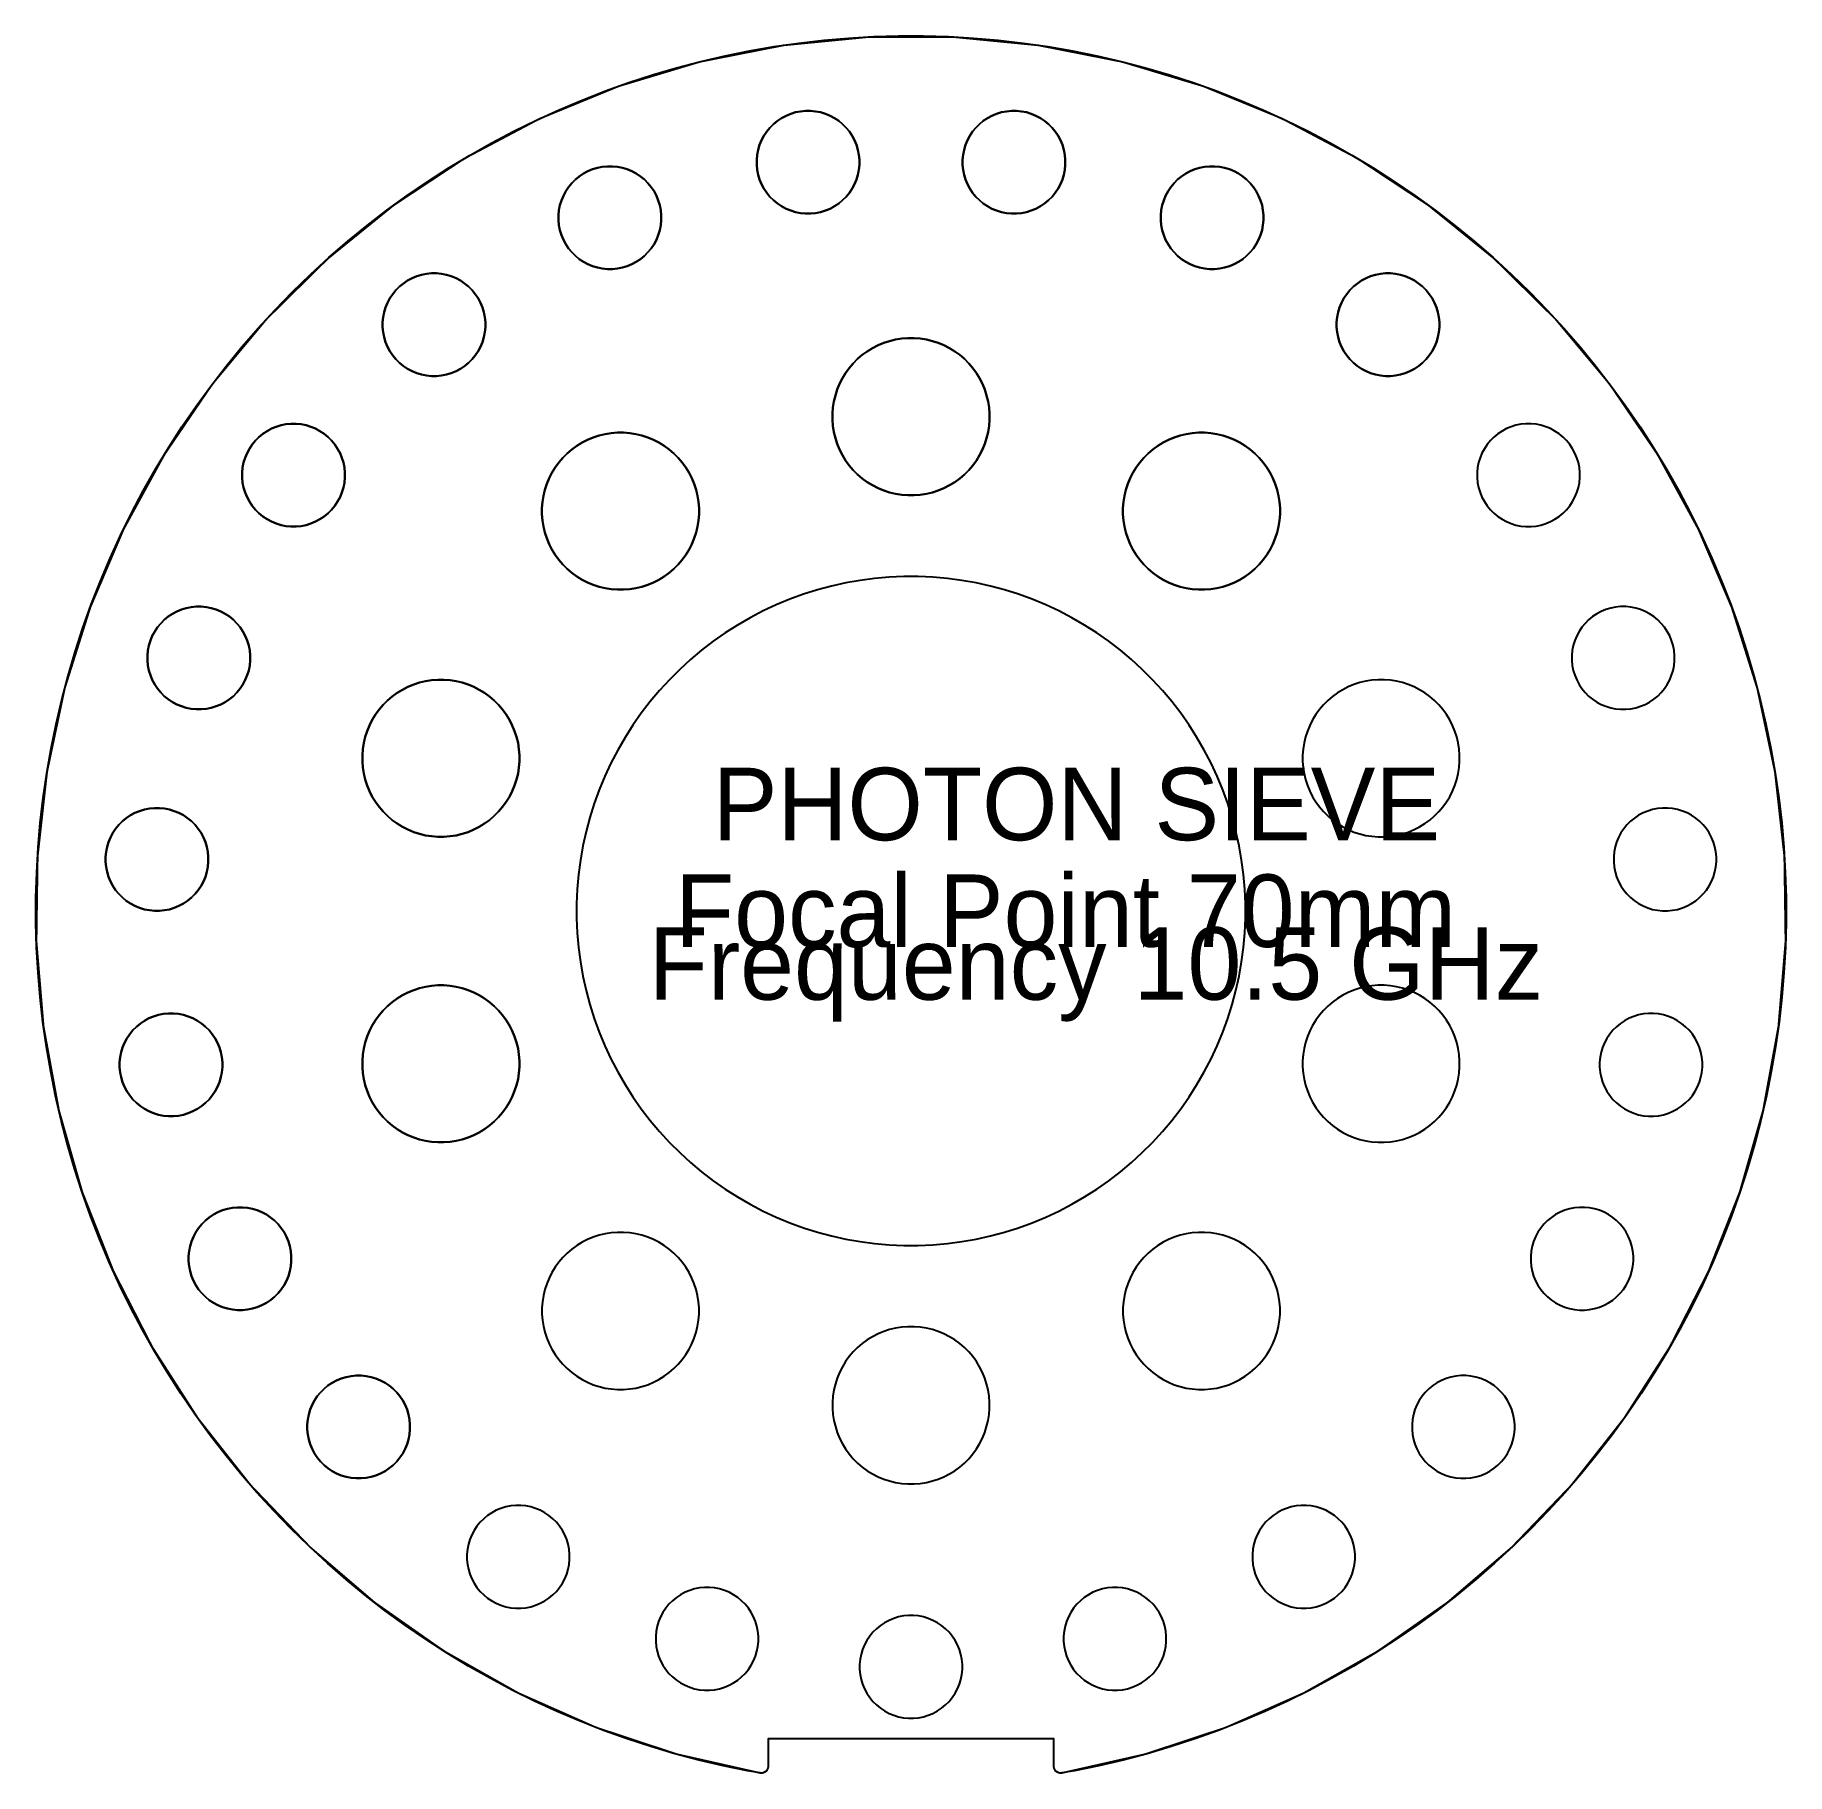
# Model space of a CAD drawing. Header units: millimetres. Extents: x 0 to 9.66, y 0 to 9.59.
import ezdxf

# ---------------------------------------------------------------- set-up
doc = ezdxf.new("R2010")
doc.units = ezdxf.units.MM
doc.header["$MEASUREMENT"] = 0
for name, color, linetype in [('Mechanical1', 6, 'Continuous'), ('TopLayer', 1, 'Continuous'), ('TopOverlay', 2, 'Continuous')]:
    doc.layers.add(name, color=color, linetype=linetype)

msp = doc.modelspace()

# ---------------------------------------------------------------- texts
at = {"layer": 'TopOverlay'}
for s, p in [('PHOTON SIEVE', (3.7349, 5.147)), ('Focal Point 70mm', (3.5259, 4.5582)), ('Frequency 10.5 GHz', (3.3808, 4.2673))]:
    msp.add_text(s, height=0.4, dxfattribs=at).set_placement(p)

# ---------------------------------------------------------------- linework, layer by layer
at = {"layer": 'Mechanical1', "const_width": 0.01}
for points in [[(3.995, 0.0008, -11.497626), (5.6621, 0.0008)], [(4.0411, 0.0396, -0.465997), (3.995, 0.0008)], [(5.6621, 0.0008, -0.465997), (5.6159, 0.0396)]]:
    msp.add_lwpolyline(points, format="xyb", dxfattribs=at)
for points in [[(4.0411, 0.0396), (4.0411, 0.1898)], [(4.0411, 0.1898), (5.6159, 0.1898)], [(5.6159, 0.0396), (5.6159, 0.1898)]]:
    msp.add_lwpolyline(points, dxfattribs=at)
at = {"layer": 'Mechanical1', "const_width": 0.005}
for points in [[(4.0386, 0.1898, 1), (4.0436, 0.1898, 1)], [(4.0386, 0.1898, 1), (4.0436, 0.1898, 1)], [(5.6134, 0.1898, 1), (5.6184, 0.1898, 1)], [(5.6134, 0.1898, 1), (5.6184, 0.1898, 1)], [(3.9925, 0.0008, 1), (3.9975, 0.0008, 1)], [(3.9925, 0.0008, 1), (3.9975, 0.0008, 1)], [(4.0386, 0.0396, 1), (4.0436, 0.0396, 1)], [(4.0386, 0.0396, 1), (4.0436, 0.0396, 1)], [(5.6134, 0.0396, 1), (5.6184, 0.0396, 1)], [(5.6134, 0.0396, 1), (5.6184, 0.0396, 1)], [(5.6596, 0.0008, 1), (5.6646, 0.0008, 1)], [(5.6596, 0.0008, 1), (5.6646, 0.0008, 1)]]:
    msp.add_lwpolyline(points, format="xyb", close=True, dxfattribs=at)
at = {"layer": 'TopLayer'}
for p, q in [((4.347, 9.5613), (4.4843, 9.5731)), ((4.4843, 9.5731), (4.6219, 9.581)), ((4.6219, 9.581), (4.7596, 9.5849)), ((4.7596, 9.5849), (4.8974, 9.5849)), ((4.8974, 9.5849), (5.0352, 9.581)), ((5.0352, 9.581), (5.1728, 9.5731)), ((5.1728, 9.5731), (5.3101, 9.5613)), ((3.6686, 9.444), (3.8028, 9.4752)), ((3.8028, 9.4752), (3.9379, 9.5025)), ((3.9379, 9.5025), (4.0737, 9.526)), ((4.0737, 9.526), (4.2101, 9.5456)), ((4.2101, 9.5456), (4.347, 9.5613)), ((5.3101, 9.5613), (5.447, 9.5456)), ((5.447, 9.5456), (5.5834, 9.526)), ((5.5834, 9.526), (5.7192, 9.5025)), ((5.7192, 9.5025), (5.8542, 9.4752)), ((5.8542, 9.4752), (5.9885, 9.444)), ((3.4031, 9.3702), (3.5353, 9.409)), ((3.5353, 9.409), (3.6686, 9.444)), ((5.9885, 9.444), (6.1217, 9.409)), ((6.1217, 9.409), (6.254, 9.3702)), ((3.0138, 9.2314), (3.1422, 9.2814)), ((3.1422, 9.2814), (3.272, 9.3277)), ((3.272, 9.3277), (3.4031, 9.3702)), ((6.254, 9.3702), (6.385, 9.3277)), ((6.385, 9.3277), (6.5148, 9.2814)), ((6.5148, 9.2814), (6.6433, 9.2314)), ((2.8868, 9.1778), (3.0138, 9.2314)), ((6.6433, 9.2314), (6.7702, 9.1778)), ((2.6378, 9.0598), (2.7615, 9.1206)), ((2.7615, 9.1206), (2.8868, 9.1778)), ((4.0504, 9.0788), (4.0701, 9.0985)), ((4.0701, 9.0985), (4.0504, 9.0788)), ((4.0701, 9.0985), (4.0916, 9.1161)), ((4.0916, 9.1161), (4.0701, 9.0985)), ((4.0916, 9.1161), (4.1148, 9.1316)), ((4.1148, 9.1316), (4.0916, 9.1161)), ((4.1148, 9.1316), (4.1393, 9.1447)), ((4.1393, 9.1447), (4.1148, 9.1316)), ((4.1393, 9.1447), (4.1651, 9.1554)), ((4.1651, 9.1554), (4.1393, 9.1447)), ((4.1651, 9.1554), (4.1917, 9.1635)), ((4.1917, 9.1635), (4.1651, 9.1554)), ((4.1917, 9.1635), (4.219, 9.1689)), ((4.219, 9.1689), (4.1917, 9.1635)), ((4.219, 9.1689), (4.2467, 9.1716)), ((4.2467, 9.1716), (4.219, 9.1689)), ((4.2467, 9.1716), (4.2607, 9.1716)), ((4.2746, 9.1716), (4.2467, 9.1716)), ((4.2607, 9.1716), (4.2746, 9.1716)), ((4.2746, 9.1716), (4.3023, 9.1689)), ((4.3023, 9.1689), (4.2746, 9.1716)), ((4.3023, 9.1689), (4.3296, 9.1635)), ((4.3296, 9.1635), (4.3023, 9.1689)), ((4.3296, 9.1635), (4.3563, 9.1554)), ((4.3563, 9.1554), (4.3296, 9.1635)), ((4.3563, 9.1554), (4.382, 9.1447)), ((4.382, 9.1447), (4.3563, 9.1554)), ((4.382, 9.1447), (4.4066, 9.1316)), ((4.4066, 9.1316), (4.382, 9.1447)), ((4.4066, 9.1316), (4.4297, 9.1161)), ((4.4297, 9.1161), (4.4066, 9.1316)), ((4.4297, 9.1161), (4.4512, 9.0985)), ((4.4512, 9.0985), (4.4297, 9.1161)), ((4.4512, 9.0985), (4.4709, 9.0788)), ((4.4709, 9.0788), (4.4512, 9.0985)), ((5.1861, 9.0788), (5.2058, 9.0985)), ((5.2058, 9.0985), (5.1861, 9.0788)), ((5.2058, 9.0985), (5.2273, 9.1161)), ((5.2273, 9.1161), (5.2058, 9.0985)), ((5.2273, 9.1161), (5.2505, 9.1316)), ((5.2505, 9.1316), (5.2273, 9.1161)), ((5.2505, 9.1316), (5.2751, 9.1447)), ((5.2751, 9.1447), (5.2505, 9.1316)), ((5.2751, 9.1447), (5.3008, 9.1554)), ((5.3008, 9.1554), (5.2751, 9.1447)), ((5.3008, 9.1554), (5.3274, 9.1635)), ((5.3274, 9.1635), (5.3008, 9.1554)), ((5.3274, 9.1635), (5.3548, 9.1689)), ((5.3548, 9.1689), (5.3274, 9.1635)), ((5.3548, 9.1689), (5.3825, 9.1716)), ((5.3825, 9.1716), (5.3548, 9.1689)), ((5.3825, 9.1716), (5.3964, 9.1716)), ((5.4103, 9.1716), (5.3825, 9.1716)), ((5.3964, 9.1716), (5.4103, 9.1716)), ((5.4103, 9.1716), (5.438, 9.1689)), ((5.438, 9.1689), (5.4103, 9.1716)), ((5.438, 9.1689), (5.4654, 9.1635)), ((5.4654, 9.1635), (5.438, 9.1689)), ((5.4654, 9.1635), (5.492, 9.1554)), ((5.492, 9.1554), (5.4654, 9.1635)), ((5.492, 9.1554), (5.5177, 9.1447)), ((5.5177, 9.1447), (5.492, 9.1554)), ((5.5177, 9.1447), (5.5423, 9.1316)), ((5.5423, 9.1316), (5.5177, 9.1447)), ((5.5423, 9.1316), (5.5655, 9.1161)), ((5.5655, 9.1161), (5.5423, 9.1316)), ((5.5655, 9.1161), (5.587, 9.0985)), ((5.587, 9.0985), (5.5655, 9.1161)), ((5.587, 9.0985), (5.6067, 9.0788)), ((5.6067, 9.0788), (5.587, 9.0985)), ((6.7702, 9.1778), (6.8956, 9.1206)), ((6.8956, 9.1206), (7.0193, 9.0598)), ((2.3959, 8.9279), (2.5159, 8.9956)), ((2.5159, 8.9956), (2.6378, 9.0598)), ((3.9935, 8.9838), (4.0041, 9.0095)), ((4.0041, 9.0095), (3.9935, 8.9838)), ((4.0041, 9.0095), (4.0172, 9.0341)), ((4.0172, 9.0341), (4.0041, 9.0095)), ((4.0172, 9.0341), (4.0327, 9.0572)), ((4.0327, 9.0572), (4.0172, 9.0341)), ((4.0327, 9.0572), (4.0504, 9.0788)), ((4.0504, 9.0788), (4.0327, 9.0572)), ((4.4709, 9.0788), (4.4886, 9.0572)), ((4.4886, 9.0572), (4.4709, 9.0788)), ((4.4886, 9.0572), (4.5041, 9.0341)), ((4.5041, 9.0341), (4.4886, 9.0572)), ((4.5041, 9.0341), (4.5172, 9.0095)), ((4.5172, 9.0095), (4.5041, 9.0341)), ((4.5172, 9.0095), (4.5279, 8.9838)), ((4.5279, 8.9838), (4.5172, 9.0095)), ((5.1292, 8.9838), (5.1399, 9.0095)), ((5.1399, 9.0095), (5.1292, 8.9838)), ((5.1399, 9.0095), (5.153, 9.0341)), ((5.153, 9.0341), (5.1399, 9.0095)), ((5.153, 9.0341), (5.1685, 9.0572)), ((5.1685, 9.0572), (5.153, 9.0341)), ((5.1685, 9.0572), (5.1861, 9.0788)), ((5.1861, 9.0788), (5.1685, 9.0572)), ((5.6067, 9.0788), (5.6243, 9.0572)), ((5.6243, 9.0572), (5.6067, 9.0788)), ((5.6243, 9.0572), (5.6398, 9.0341)), ((5.6398, 9.0341), (5.6243, 9.0572)), ((5.6398, 9.0341), (5.6529, 9.0095)), ((5.6529, 9.0095), (5.6398, 9.0341)), ((5.6529, 9.0095), (5.6636, 8.9838)), ((5.6636, 8.9838), (5.6529, 9.0095)), ((7.0193, 9.0598), (7.1412, 8.9956)), ((7.1412, 8.9956), (7.2612, 8.9279)), ((2.2778, 8.8567), (2.3959, 8.9279)), ((3.9772, 8.9021), (3.9799, 8.9298)), ((3.9799, 8.9298), (3.9772, 8.9021)), ((3.9772, 8.8882), (3.9772, 8.9021)), ((3.9772, 8.9021), (3.9772, 8.8743)), ((3.9799, 8.9298), (3.9854, 8.9571)), ((3.9854, 8.9571), (3.9799, 8.9298)), ((3.9854, 8.9571), (3.9935, 8.9838)), ((3.9935, 8.9838), (3.9854, 8.9571)), ((4.5279, 8.9838), (4.536, 8.9571)), ((4.536, 8.9571), (4.5279, 8.9838)), ((4.536, 8.9571), (4.5414, 8.9298)), ((4.5414, 8.9298), (4.536, 8.9571)), ((4.5414, 8.9298), (4.5441, 8.9021)), ((4.5441, 8.9021), (4.5414, 8.9298)), ((4.5441, 8.9021), (4.5441, 8.8882)), ((4.5441, 8.8743), (4.5441, 8.9021)), ((5.1129, 8.9021), (5.1157, 8.9298)), ((5.1157, 8.9298), (5.1129, 8.9021)), ((5.1129, 8.8882), (5.1129, 8.9021)), ((5.1129, 8.9021), (5.1129, 8.8743)), ((5.1157, 8.9298), (5.1211, 8.9571)), ((5.1211, 8.9571), (5.1157, 8.9298)), ((5.1211, 8.9571), (5.1292, 8.9838)), ((5.1292, 8.9838), (5.1211, 8.9571)), ((5.6636, 8.9838), (5.6717, 8.9571)), ((5.6717, 8.9571), (5.6636, 8.9838)), ((5.6717, 8.9571), (5.6771, 8.9298)), ((5.6771, 8.9298), (5.6717, 8.9571)), ((5.6771, 8.9298), (5.6799, 8.9021)), ((5.6799, 8.9021), (5.6771, 8.9298)), ((5.6799, 8.9021), (5.6799, 8.8882)), ((5.6799, 8.8743), (5.6799, 8.9021)), ((7.2612, 8.9279), (7.3792, 8.8567)), ((2.1619, 8.7823), (2.2778, 8.8567)), ((2.9765, 8.792), (2.998, 8.8097)), ((2.998, 8.8097), (2.9765, 8.792)), ((2.998, 8.8097), (3.0211, 8.8252)), ((3.0211, 8.8252), (2.998, 8.8097)), ((3.0211, 8.8252), (3.0457, 8.8383)), ((3.0457, 8.8383), (3.0211, 8.8252)), ((3.0457, 8.8383), (3.0714, 8.849)), ((3.0714, 8.849), (3.0457, 8.8383)), ((3.0714, 8.849), (3.0981, 8.8571)), ((3.0981, 8.8571), (3.0714, 8.849)), ((3.0981, 8.8571), (3.1254, 8.8625)), ((3.1254, 8.8625), (3.0981, 8.8571)), ((3.1254, 8.8625), (3.1531, 8.8652)), ((3.1531, 8.8652), (3.1254, 8.8625)), ((3.1531, 8.8652), (3.167, 8.8652)), ((3.181, 8.8652), (3.1531, 8.8652)), ((3.167, 8.8652), (3.181, 8.8652)), ((3.181, 8.8652), (3.2087, 8.8625)), ((3.2087, 8.8625), (3.181, 8.8652)), ((3.2087, 8.8625), (3.236, 8.8571)), ((3.236, 8.8571), (3.2087, 8.8625)), ((3.236, 8.8571), (3.2626, 8.849)), ((3.2626, 8.849), (3.236, 8.8571)), ((3.2626, 8.849), (3.2884, 8.8383)), ((3.2884, 8.8383), (3.2626, 8.849)), ((3.2884, 8.8383), (3.3129, 8.8252)), ((3.3129, 8.8252), (3.2884, 8.8383)), ((3.3129, 8.8252), (3.3361, 8.8097)), ((3.3361, 8.8097), (3.3129, 8.8252)), ((3.3361, 8.8097), (3.3576, 8.792)), ((3.3576, 8.792), (3.3361, 8.8097)), ((3.9772, 8.8743), (3.9772, 8.8882)), ((3.9799, 8.8465), (3.9772, 8.8743)), ((3.9772, 8.8743), (3.9799, 8.8465)), ((3.9854, 8.8192), (3.9799, 8.8465)), ((3.9799, 8.8465), (3.9854, 8.8192)), ((3.9935, 8.7926), (3.9854, 8.8192)), ((3.9854, 8.8192), (3.9935, 8.7926)), ((4.536, 8.8192), (4.5279, 8.7926)), ((4.5279, 8.7926), (4.536, 8.8192)), ((4.5414, 8.8465), (4.536, 8.8192)), ((4.536, 8.8192), (4.5414, 8.8465)), ((4.5441, 8.8743), (4.5414, 8.8465)), ((4.5414, 8.8465), (4.5441, 8.8743)), ((4.5441, 8.8882), (4.5441, 8.8743)), ((5.1129, 8.8743), (5.1129, 8.8882)), ((5.1157, 8.8465), (5.1129, 8.8743)), ((5.1129, 8.8743), (5.1157, 8.8465)), ((5.1211, 8.8192), (5.1157, 8.8465)), ((5.1157, 8.8465), (5.1211, 8.8192)), ((5.1292, 8.7926), (5.1211, 8.8192)), ((5.1211, 8.8192), (5.1292, 8.7926)), ((5.6717, 8.8192), (5.6636, 8.7926)), ((5.6636, 8.7926), (5.6717, 8.8192)), ((5.6771, 8.8465), (5.6717, 8.8192)), ((5.6717, 8.8192), (5.6771, 8.8465)), ((5.6799, 8.8743), (5.6771, 8.8465)), ((5.6771, 8.8465), (5.6799, 8.8743)), ((5.6799, 8.8882), (5.6799, 8.8743)), ((6.2994, 8.792), (6.321, 8.8097)), ((6.321, 8.8097), (6.2994, 8.792)), ((6.321, 8.8097), (6.3441, 8.8252)), ((6.3441, 8.8252), (6.321, 8.8097)), ((6.3441, 8.8252), (6.3687, 8.8383)), ((6.3687, 8.8383), (6.3441, 8.8252)), ((6.3687, 8.8383), (6.3944, 8.849)), ((6.3944, 8.849), (6.3687, 8.8383)), ((6.3944, 8.849), (6.4211, 8.8571)), ((6.4211, 8.8571), (6.3944, 8.849)), ((6.4211, 8.8571), (6.4484, 8.8625)), ((6.4484, 8.8625), (6.4211, 8.8571)), ((6.4484, 8.8625), (6.4761, 8.8652)), ((6.4761, 8.8652), (6.4484, 8.8625)), ((6.4761, 8.8652), (6.49, 8.8652)), ((6.5039, 8.8652), (6.4761, 8.8652)), ((6.49, 8.8652), (6.5039, 8.8652)), ((6.5039, 8.8652), (6.5317, 8.8625)), ((6.5317, 8.8625), (6.5039, 8.8652)), ((6.5317, 8.8625), (6.559, 8.8571)), ((6.559, 8.8571), (6.5317, 8.8625)), ((6.559, 8.8571), (6.5856, 8.849)), ((6.5856, 8.849), (6.559, 8.8571)), ((6.5856, 8.849), (6.6114, 8.8383)), ((6.6114, 8.8383), (6.5856, 8.849)), ((6.6114, 8.8383), (6.6359, 8.8252)), ((6.6359, 8.8252), (6.6114, 8.8383)), ((6.6359, 8.8252), (6.6591, 8.8097)), ((6.6591, 8.8097), (6.6359, 8.8252)), ((6.6591, 8.8097), (6.6806, 8.792)), ((6.6806, 8.792), (6.6591, 8.8097)), ((7.3792, 8.8567), (7.4952, 8.7823)), ((1.9366, 8.6236), (2.0481, 8.7045)), ((2.0481, 8.7045), (2.1619, 8.7823)), ((2.8998, 8.6774), (2.9105, 8.7031)), ((2.9105, 8.7031), (2.8998, 8.6774)), ((2.9105, 8.7031), (2.9236, 8.7277)), ((2.9236, 8.7277), (2.9105, 8.7031)), ((2.9236, 8.7277), (2.9391, 8.7508)), ((2.9391, 8.7508), (2.9236, 8.7277)), ((2.9391, 8.7508), (2.9568, 8.7723)), ((2.9568, 8.7723), (2.9391, 8.7508)), ((2.9568, 8.7723), (2.9765, 8.792)), ((2.9765, 8.792), (2.9568, 8.7723)), ((3.3576, 8.792), (3.3773, 8.7723)), ((3.3773, 8.7723), (3.3576, 8.792)), ((3.3773, 8.7723), (3.395, 8.7508)), ((3.395, 8.7508), (3.3773, 8.7723)), ((3.395, 8.7508), (3.4105, 8.7277)), ((3.4105, 8.7277), (3.395, 8.7508)), ((3.4105, 8.7277), (3.4236, 8.7031)), ((3.4236, 8.7031), (3.4105, 8.7277)), ((3.4236, 8.7031), (3.4342, 8.6774)), ((3.4342, 8.6774), (3.4236, 8.7031)), ((4.0041, 8.7668), (3.9935, 8.7926)), ((3.9935, 8.7926), (4.0041, 8.7668)), ((4.0172, 8.7423), (4.0041, 8.7668)), ((4.0041, 8.7668), (4.0172, 8.7423)), ((4.0327, 8.7191), (4.0172, 8.7423)), ((4.0172, 8.7423), (4.0327, 8.7191)), ((4.0504, 8.6976), (4.0327, 8.7191)), ((4.0327, 8.7191), (4.0504, 8.6976)), ((4.4886, 8.7191), (4.4709, 8.6976)), ((4.4709, 8.6976), (4.4886, 8.7191)), ((4.5041, 8.7423), (4.4886, 8.7191)), ((4.4886, 8.7191), (4.5041, 8.7423)), ((4.5172, 8.7668), (4.5041, 8.7423)), ((4.5041, 8.7423), (4.5172, 8.7668)), ((4.5279, 8.7926), (4.5172, 8.7668)), ((4.5172, 8.7668), (4.5279, 8.7926)), ((5.1399, 8.7668), (5.1292, 8.7926)), ((5.1292, 8.7926), (5.1399, 8.7668)), ((5.153, 8.7423), (5.1399, 8.7668)), ((5.1399, 8.7668), (5.153, 8.7423)), ((5.1685, 8.7191), (5.153, 8.7423)), ((5.153, 8.7423), (5.1685, 8.7191)), ((5.1861, 8.6976), (5.1685, 8.7191)), ((5.1685, 8.7191), (5.1861, 8.6976)), ((5.6243, 8.7191), (5.6067, 8.6976)), ((5.6067, 8.6976), (5.6243, 8.7191)), ((5.6398, 8.7423), (5.6243, 8.7191)), ((5.6243, 8.7191), (5.6398, 8.7423)), ((5.6529, 8.7668), (5.6398, 8.7423)), ((5.6398, 8.7423), (5.6529, 8.7668)), ((5.6636, 8.7926), (5.6529, 8.7668)), ((5.6529, 8.7668), (5.6636, 8.7926)), ((6.2228, 8.6774), (6.2335, 8.7031)), ((6.2335, 8.7031), (6.2228, 8.6774)), ((6.2335, 8.7031), (6.2466, 8.7277)), ((6.2466, 8.7277), (6.2335, 8.7031)), ((6.2466, 8.7277), (6.2621, 8.7508)), ((6.2621, 8.7508), (6.2466, 8.7277)), ((6.2621, 8.7508), (6.2797, 8.7723)), ((6.2797, 8.7723), (6.2621, 8.7508)), ((6.2797, 8.7723), (6.2994, 8.792)), ((6.2994, 8.792), (6.2797, 8.7723)), ((6.6806, 8.792), (6.7003, 8.7723)), ((6.7003, 8.7723), (6.6806, 8.792)), ((6.7003, 8.7723), (6.718, 8.7508)), ((6.718, 8.7508), (6.7003, 8.7723)), ((6.718, 8.7508), (6.7334, 8.7277)), ((6.7334, 8.7277), (6.718, 8.7508)), ((6.7334, 8.7277), (6.7466, 8.7031)), ((6.7466, 8.7031), (6.7334, 8.7277)), ((6.7466, 8.7031), (6.7572, 8.6774)), ((6.7572, 8.6774), (6.7466, 8.7031)), ((7.4952, 8.7823), (7.609, 8.7045)), ((7.609, 8.7045), (7.7205, 8.6236)), ((1.8274, 8.5395), (1.9366, 8.6236)), ((2.8836, 8.5957), (2.8863, 8.6234)), ((2.8863, 8.6234), (2.8836, 8.5957)), ((2.8863, 8.6234), (2.8917, 8.6507)), ((2.8917, 8.6507), (2.8863, 8.6234)), ((2.8917, 8.6507), (2.8998, 8.6774)), ((2.8998, 8.6774), (2.8917, 8.6507)), ((3.4342, 8.6774), (3.4423, 8.6507)), ((3.4423, 8.6507), (3.4342, 8.6774)), ((3.4423, 8.6507), (3.4478, 8.6234)), ((3.4478, 8.6234), (3.4423, 8.6507)), ((3.4478, 8.6234), (3.4505, 8.5957)), ((3.4505, 8.5957), (3.4478, 8.6234)), ((4.0701, 8.6779), (4.0504, 8.6976)), ((4.0504, 8.6976), (4.0701, 8.6779)), ((4.0916, 8.6602), (4.0701, 8.6779)), ((4.0701, 8.6779), (4.0916, 8.6602)), ((4.1148, 8.6448), (4.0916, 8.6602)), ((4.0916, 8.6602), (4.1148, 8.6448)), ((4.1393, 8.6316), (4.1148, 8.6448)), ((4.1148, 8.6448), (4.1393, 8.6316)), ((4.1651, 8.621), (4.1393, 8.6316)), ((4.1393, 8.6316), (4.1651, 8.621)), ((4.1917, 8.6129), (4.1651, 8.621)), ((4.1651, 8.621), (4.1917, 8.6129)), ((4.219, 8.6075), (4.1917, 8.6129)), ((4.1917, 8.6129), (4.219, 8.6075)), ((4.2467, 8.6047), (4.219, 8.6075)), ((4.219, 8.6075), (4.2467, 8.6047)), ((4.2607, 8.6047), (4.2467, 8.6047)), ((4.2467, 8.6047), (4.2746, 8.6047)), ((4.2607, 8.6047), (4.2607, 8.6047)), ((4.2746, 8.6047), (4.2607, 8.6047)), ((4.3023, 8.6075), (4.2746, 8.6047)), ((4.2746, 8.6047), (4.3023, 8.6075)), ((4.3296, 8.6129), (4.3023, 8.6075)), ((4.3023, 8.6075), (4.3296, 8.6129)), ((4.3563, 8.621), (4.3296, 8.6129)), ((4.3296, 8.6129), (4.3563, 8.621)), ((4.382, 8.6316), (4.3563, 8.621)), ((4.3563, 8.621), (4.382, 8.6316)), ((4.4066, 8.6448), (4.382, 8.6316)), ((4.382, 8.6316), (4.4066, 8.6448)), ((4.4297, 8.6602), (4.4066, 8.6448)), ((4.4066, 8.6448), (4.4297, 8.6602)), ((4.4512, 8.6779), (4.4297, 8.6602)), ((4.4297, 8.6602), (4.4512, 8.6779)), ((4.4709, 8.6976), (4.4512, 8.6779)), ((4.4512, 8.6779), (4.4709, 8.6976)), ((5.2058, 8.6779), (5.1861, 8.6976)), ((5.1861, 8.6976), (5.2058, 8.6779)), ((5.2273, 8.6602), (5.2058, 8.6779)), ((5.2058, 8.6779), (5.2273, 8.6602)), ((5.2505, 8.6448), (5.2273, 8.6602)), ((5.2273, 8.6602), (5.2505, 8.6448)), ((5.2751, 8.6316), (5.2505, 8.6448)), ((5.2505, 8.6448), (5.2751, 8.6316)), ((5.3008, 8.621), (5.2751, 8.6316)), ((5.2751, 8.6316), (5.3008, 8.621)), ((5.3274, 8.6129), (5.3008, 8.621)), ((5.3008, 8.621), (5.3274, 8.6129)), ((5.3548, 8.6075), (5.3274, 8.6129)), ((5.3274, 8.6129), (5.3548, 8.6075)), ((5.3825, 8.6047), (5.3548, 8.6075)), ((5.3548, 8.6075), (5.3825, 8.6047)), ((5.3964, 8.6047), (5.3825, 8.6047)), ((5.3825, 8.6047), (5.4103, 8.6047)), ((5.3964, 8.6047), (5.3964, 8.6047)), ((5.4103, 8.6047), (5.3964, 8.6047)), ((5.438, 8.6075), (5.4103, 8.6047)), ((5.4103, 8.6047), (5.438, 8.6075)), ((5.4654, 8.6129), (5.438, 8.6075)), ((5.438, 8.6075), (5.4654, 8.6129)), ((5.492, 8.621), (5.4654, 8.6129)), ((5.4654, 8.6129), (5.492, 8.621)), ((5.5177, 8.6316), (5.492, 8.621)), ((5.492, 8.621), (5.5177, 8.6316)), ((5.5423, 8.6448), (5.5177, 8.6316)), ((5.5177, 8.6316), (5.5423, 8.6448)), ((5.5655, 8.6602), (5.5423, 8.6448)), ((5.5423, 8.6448), (5.5655, 8.6602)), ((5.587, 8.6779), (5.5655, 8.6602)), ((5.5655, 8.6602), (5.587, 8.6779)), ((5.6067, 8.6976), (5.587, 8.6779)), ((5.587, 8.6779), (5.6067, 8.6976)), ((6.2066, 8.5957), (6.2093, 8.6234)), ((6.2093, 8.6234), (6.2066, 8.5957)), ((6.2093, 8.6234), (6.2147, 8.6507)), ((6.2147, 8.6507), (6.2093, 8.6234)), ((6.2147, 8.6507), (6.2228, 8.6774)), ((6.2228, 8.6774), (6.2147, 8.6507)), ((6.7572, 8.6774), (6.7653, 8.6507)), ((6.7653, 8.6507), (6.7572, 8.6774)), ((6.7653, 8.6507), (6.7707, 8.6234)), ((6.7707, 8.6234), (6.7653, 8.6507)), ((6.7707, 8.6234), (6.7735, 8.5957)), ((6.7735, 8.5957), (6.7707, 8.6234)), ((7.7205, 8.6236), (7.8297, 8.5395)), ((1.7207, 8.4523), (1.8274, 8.5395)), ((2.8836, 8.5818), (2.8836, 8.5957)), ((2.8836, 8.5957), (2.8836, 8.5678)), ((2.8836, 8.5678), (2.8836, 8.5818)), ((2.8863, 8.5401), (2.8836, 8.5678)), ((2.8836, 8.5678), (2.8863, 8.5401)), ((2.8917, 8.5128), (2.8863, 8.5401)), ((2.8863, 8.5401), (2.8917, 8.5128)), ((2.8998, 8.4862), (2.8917, 8.5128)), ((2.8917, 8.5128), (2.8998, 8.4862)), ((3.4423, 8.5128), (3.4342, 8.4862)), ((3.4342, 8.4862), (3.4423, 8.5128)), ((3.4478, 8.5401), (3.4423, 8.5128)), ((3.4423, 8.5128), (3.4478, 8.5401)), ((3.4505, 8.5678), (3.4478, 8.5401)), ((3.4478, 8.5401), (3.4505, 8.5678)), ((3.4505, 8.5957), (3.4505, 8.5818)), ((3.4505, 8.5678), (3.4505, 8.5957)), ((3.4505, 8.5818), (3.4505, 8.5678)), ((6.2066, 8.5818), (6.2066, 8.5957)), ((6.2066, 8.5957), (6.2066, 8.5678)), ((6.2066, 8.5678), (6.2066, 8.5818)), ((6.2093, 8.5401), (6.2066, 8.5678)), ((6.2066, 8.5678), (6.2093, 8.5401)), ((6.2147, 8.5128), (6.2093, 8.5401)), ((6.2093, 8.5401), (6.2147, 8.5128)), ((6.2228, 8.4862), (6.2147, 8.5128)), ((6.2147, 8.5128), (6.2228, 8.4862)), ((6.7653, 8.5128), (6.7572, 8.4862)), ((6.7572, 8.4862), (6.7653, 8.5128)), ((6.7707, 8.5401), (6.7653, 8.5128)), ((6.7653, 8.5128), (6.7707, 8.5401)), ((6.7735, 8.5678), (6.7707, 8.5401)), ((6.7707, 8.5401), (6.7735, 8.5678)), ((6.7735, 8.5957), (6.7735, 8.5818)), ((6.7735, 8.5678), (6.7735, 8.5957)), ((6.7735, 8.5818), (6.7735, 8.5678)), ((7.8297, 8.5395), (7.9364, 8.4523)), ((1.6165, 8.3621), (1.7207, 8.4523)), ((2.9105, 8.4604), (2.8998, 8.4862)), ((2.8998, 8.4862), (2.9105, 8.4604)), ((2.9236, 8.4359), (2.9105, 8.4604)), ((2.9105, 8.4604), (2.9236, 8.4359)), ((2.9391, 8.4127), (2.9236, 8.4359)), ((2.9236, 8.4359), (2.9391, 8.4127)), ((2.9568, 8.3912), (2.9391, 8.4127)), ((2.9391, 8.4127), (2.9568, 8.3912)), ((3.395, 8.4127), (3.3773, 8.3912)), ((3.3773, 8.3912), (3.395, 8.4127)), ((3.4105, 8.4359), (3.395, 8.4127)), ((3.395, 8.4127), (3.4105, 8.4359)), ((3.4236, 8.4604), (3.4105, 8.4359)), ((3.4105, 8.4359), (3.4236, 8.4604)), ((3.4342, 8.4862), (3.4236, 8.4604)), ((3.4236, 8.4604), (3.4342, 8.4862)), ((6.2335, 8.4604), (6.2228, 8.4862)), ((6.2228, 8.4862), (6.2335, 8.4604)), ((6.2466, 8.4359), (6.2335, 8.4604)), ((6.2335, 8.4604), (6.2466, 8.4359)), ((6.2621, 8.4127), (6.2466, 8.4359)), ((6.2466, 8.4359), (6.2621, 8.4127)), ((6.2797, 8.3912), (6.2621, 8.4127)), ((6.2621, 8.4127), (6.2797, 8.3912)), ((6.718, 8.4127), (6.7003, 8.3912)), ((6.7003, 8.3912), (6.718, 8.4127)), ((6.7334, 8.4359), (6.718, 8.4127)), ((6.718, 8.4127), (6.7334, 8.4359)), ((6.7466, 8.4604), (6.7334, 8.4359)), ((6.7334, 8.4359), (6.7466, 8.4604)), ((6.7572, 8.4862), (6.7466, 8.4604)), ((6.7466, 8.4604), (6.7572, 8.4862)), ((7.9364, 8.4523), (8.0406, 8.3621)), ((1.5149, 8.269), (1.6165, 8.3621)), ((2.9765, 8.3715), (2.9568, 8.3912)), ((2.9568, 8.3912), (2.9765, 8.3715)), ((2.998, 8.3538), (2.9765, 8.3715)), ((2.9765, 8.3715), (2.998, 8.3538)), ((3.0211, 8.3383), (2.998, 8.3538)), ((2.998, 8.3538), (3.0211, 8.3383)), ((3.0457, 8.3252), (3.0211, 8.3383)), ((3.0211, 8.3383), (3.0457, 8.3252)), ((3.0714, 8.3146), (3.0457, 8.3252)), ((3.0457, 8.3252), (3.0714, 8.3146)), ((3.0981, 8.3065), (3.0714, 8.3146)), ((3.0714, 8.3146), (3.0981, 8.3065)), ((3.2626, 8.3146), (3.236, 8.3065)), ((3.236, 8.3065), (3.2626, 8.3146)), ((3.2884, 8.3252), (3.2626, 8.3146)), ((3.2626, 8.3146), (3.2884, 8.3252)), ((3.3129, 8.3383), (3.2884, 8.3252)), ((3.2884, 8.3252), (3.3129, 8.3383)), ((3.3361, 8.3538), (3.3129, 8.3383)), ((3.3129, 8.3383), (3.3361, 8.3538)), ((3.3576, 8.3715), (3.3361, 8.3538)), ((3.3361, 8.3538), (3.3576, 8.3715)), ((3.3773, 8.3912), (3.3576, 8.3715)), ((3.3576, 8.3715), (3.3773, 8.3912)), ((6.2994, 8.3715), (6.2797, 8.3912)), ((6.2797, 8.3912), (6.2994, 8.3715)), ((6.321, 8.3538), (6.2994, 8.3715)), ((6.2994, 8.3715), (6.321, 8.3538)), ((6.3441, 8.3383), (6.321, 8.3538)), ((6.321, 8.3538), (6.3441, 8.3383)), ((6.3687, 8.3252), (6.3441, 8.3383)), ((6.3441, 8.3383), (6.3687, 8.3252)), ((6.3944, 8.3146), (6.3687, 8.3252)), ((6.3687, 8.3252), (6.3944, 8.3146)), ((6.4211, 8.3065), (6.3944, 8.3146)), ((6.3944, 8.3146), (6.4211, 8.3065)), ((6.5856, 8.3146), (6.559, 8.3065)), ((6.559, 8.3065), (6.5856, 8.3146)), ((6.6114, 8.3252), (6.5856, 8.3146)), ((6.5856, 8.3146), (6.6114, 8.3252)), ((6.6359, 8.3383), (6.6114, 8.3252)), ((6.6114, 8.3252), (6.6359, 8.3383)), ((6.6591, 8.3538), (6.6359, 8.3383)), ((6.6359, 8.3383), (6.6591, 8.3538)), ((6.6806, 8.3715), (6.6591, 8.3538)), ((6.6591, 8.3538), (6.6806, 8.3715)), ((6.7003, 8.3912), (6.6806, 8.3715)), ((6.6806, 8.3715), (6.7003, 8.3912)), ((8.0406, 8.3621), (8.1422, 8.269)), ((1.416, 8.173), (1.5149, 8.269)), ((2.0061, 8.2019), (2.0276, 8.2196)), ((2.0276, 8.2196), (2.0061, 8.2019)), ((2.0276, 8.2196), (2.0507, 8.2351)), ((2.0507, 8.2351), (2.0276, 8.2196)), ((2.0507, 8.2351), (2.0753, 8.2482)), ((2.0753, 8.2482), (2.0507, 8.2351)), ((2.0753, 8.2482), (2.101, 8.2589)), ((2.101, 8.2589), (2.0753, 8.2482)), ((2.101, 8.2589), (2.1277, 8.2669)), ((2.1277, 8.2669), (2.101, 8.2589)), ((2.1277, 8.2669), (2.155, 8.2724)), ((2.155, 8.2724), (2.1277, 8.2669)), ((2.155, 8.2724), (2.1827, 8.2751)), ((2.1827, 8.2751), (2.155, 8.2724)), ((2.1827, 8.2751), (2.1966, 8.2751)), ((2.2106, 8.2751), (2.1827, 8.2751)), ((2.1966, 8.2751), (2.2106, 8.2751)), ((2.2106, 8.2751), (2.2383, 8.2724)), ((2.2383, 8.2724), (2.2106, 8.2751)), ((2.2383, 8.2724), (2.2656, 8.2669)), ((2.2656, 8.2669), (2.2383, 8.2724)), ((2.2656, 8.2669), (2.2922, 8.2589)), ((2.2922, 8.2589), (2.2656, 8.2669)), ((2.2922, 8.2589), (2.318, 8.2482)), ((2.318, 8.2482), (2.2922, 8.2589)), ((2.318, 8.2482), (2.3425, 8.2351)), ((2.3425, 8.2351), (2.318, 8.2482)), ((2.3425, 8.2351), (2.3657, 8.2196)), ((2.3657, 8.2196), (2.3425, 8.2351)), ((2.3657, 8.2196), (2.3872, 8.2019)), ((2.3872, 8.2019), (2.3657, 8.2196)), ((3.1254, 8.301), (3.0981, 8.3065)), ((3.0981, 8.3065), (3.1254, 8.301)), ((3.1531, 8.2983), (3.1254, 8.301)), ((3.1254, 8.301), (3.1531, 8.2983)), ((3.167, 8.2983), (3.1531, 8.2983)), ((3.1531, 8.2983), (3.181, 8.2983)), ((3.167, 8.2983), (3.167, 8.2983)), ((3.181, 8.2983), (3.167, 8.2983)), ((3.2087, 8.301), (3.181, 8.2983)), ((3.181, 8.2983), (3.2087, 8.301)), ((3.236, 8.3065), (3.2087, 8.301)), ((3.2087, 8.301), (3.236, 8.3065)), ((6.4484, 8.301), (6.4211, 8.3065)), ((6.4211, 8.3065), (6.4484, 8.301)), ((6.4761, 8.2983), (6.4484, 8.301)), ((6.4484, 8.301), (6.4761, 8.2983)), ((6.49, 8.2983), (6.4761, 8.2983)), ((6.4761, 8.2983), (6.5039, 8.2983)), ((6.49, 8.2983), (6.49, 8.2983)), ((6.5039, 8.2983), (6.49, 8.2983)), ((6.5317, 8.301), (6.5039, 8.2983)), ((6.5039, 8.2983), (6.5317, 8.301)), ((6.559, 8.3065), (6.5317, 8.301)), ((6.5317, 8.301), (6.559, 8.3065)), ((7.2698, 8.2019), (7.2914, 8.2196)), ((7.2914, 8.2196), (7.2698, 8.2019)), ((7.2914, 8.2196), (7.3145, 8.2351)), ((7.3145, 8.2351), (7.2914, 8.2196)), ((7.3145, 8.2351), (7.3391, 8.2482)), ((7.3391, 8.2482), (7.3145, 8.2351)), ((7.3391, 8.2482), (7.3648, 8.2589)), ((7.3648, 8.2589), (7.3391, 8.2482)), ((7.3648, 8.2589), (7.3915, 8.2669)), ((7.3915, 8.2669), (7.3648, 8.2589)), ((7.3915, 8.2669), (7.4188, 8.2724)), ((7.4188, 8.2724), (7.3915, 8.2669)), ((7.4188, 8.2724), (7.4465, 8.2751)), ((7.4465, 8.2751), (7.4188, 8.2724)), ((7.4465, 8.2751), (7.4604, 8.2751)), ((7.4743, 8.2751), (7.4465, 8.2751)), ((7.4604, 8.2751), (7.4743, 8.2751)), ((7.4743, 8.2751), (7.5021, 8.2724)), ((7.5021, 8.2724), (7.4743, 8.2751)), ((7.5021, 8.2724), (7.5294, 8.2669)), ((7.5294, 8.2669), (7.5021, 8.2724)), ((7.5294, 8.2669), (7.556, 8.2589)), ((7.556, 8.2589), (7.5294, 8.2669)), ((7.556, 8.2589), (7.5818, 8.2482)), ((7.5818, 8.2482), (7.556, 8.2589)), ((7.5818, 8.2482), (7.6063, 8.2351)), ((7.6063, 8.2351), (7.5818, 8.2482)), ((7.6063, 8.2351), (7.6295, 8.2196)), ((7.6295, 8.2196), (7.6063, 8.2351)), ((7.6295, 8.2196), (7.651, 8.2019)), ((7.651, 8.2019), (7.6295, 8.2196)), ((8.1422, 8.269), (8.241, 8.173)), ((1.3199, 8.0743), (1.416, 8.173)), ((1.9401, 8.113), (1.9532, 8.1376)), ((1.9532, 8.1376), (1.9401, 8.113)), ((1.9532, 8.1376), (1.9687, 8.1607)), ((1.9687, 8.1607), (1.9532, 8.1376)), ((1.9687, 8.1607), (1.9864, 8.1822)), ((1.9864, 8.1822), (1.9687, 8.1607)), ((1.9864, 8.1822), (2.0061, 8.2019)), ((2.0061, 8.2019), (1.9864, 8.1822)), ((2.3872, 8.2019), (2.4069, 8.1822)), ((2.4069, 8.1822), (2.3872, 8.2019)), ((2.4069, 8.1822), (2.4246, 8.1607)), ((2.4246, 8.1607), (2.4069, 8.1822)), ((2.4246, 8.1607), (2.4401, 8.1376)), ((2.4401, 8.1376), (2.4246, 8.1607)), ((2.4401, 8.1376), (2.4532, 8.113)), ((2.4532, 8.113), (2.4401, 8.1376)), ((7.2039, 8.113), (7.217, 8.1376)), ((7.217, 8.1376), (7.2039, 8.113)), ((7.217, 8.1376), (7.2325, 8.1607)), ((7.2325, 8.1607), (7.217, 8.1376)), ((7.2325, 8.1607), (7.2501, 8.1822)), ((7.2501, 8.1822), (7.2325, 8.1607)), ((7.2501, 8.1822), (7.2698, 8.2019)), ((7.2698, 8.2019), (7.2501, 8.1822)), ((7.651, 8.2019), (7.6707, 8.1822)), ((7.6707, 8.1822), (7.651, 8.2019)), ((7.6707, 8.1822), (7.6884, 8.1607)), ((7.6884, 8.1607), (7.6707, 8.1822)), ((7.6884, 8.1607), (7.7038, 8.1376)), ((7.7038, 8.1376), (7.6884, 8.1607)), ((7.7038, 8.1376), (7.717, 8.113)), ((7.717, 8.113), (7.7038, 8.1376)), ((8.241, 8.173), (8.3371, 8.0743)), ((1.2267, 7.9728), (1.3199, 8.0743)), ((1.9132, 8.0056), (1.9159, 8.0333)), ((1.9159, 8.0333), (1.9132, 8.0056)), ((1.9159, 8.0333), (1.9213, 8.0606)), ((1.9213, 8.0606), (1.9159, 8.0333)), ((1.9213, 8.0606), (1.9294, 8.0873)), ((1.9294, 8.0873), (1.9213, 8.0606)), ((1.9294, 8.0873), (1.9401, 8.113)), ((1.9401, 8.113), (1.9294, 8.0873)), ((2.4532, 8.113), (2.4638, 8.0873)), ((2.4638, 8.0873), (2.4532, 8.113)), ((2.4638, 8.0873), (2.4719, 8.0606)), ((2.4719, 8.0606), (2.4638, 8.0873)), ((2.4719, 8.0606), (2.4774, 8.0333)), ((2.4774, 8.0333), (2.4719, 8.0606)), ((2.4774, 8.0333), (2.4801, 8.0056)), ((2.4801, 8.0056), (2.4774, 8.0333)), ((7.177, 8.0056), (7.1797, 8.0333)), ((7.1797, 8.0333), (7.177, 8.0056)), ((7.1797, 8.0333), (7.1851, 8.0606)), ((7.1851, 8.0606), (7.1797, 8.0333)), ((7.1851, 8.0606), (7.1932, 8.0873)), ((7.1932, 8.0873), (7.1851, 8.0606)), ((7.1932, 8.0873), (7.2039, 8.113)), ((7.2039, 8.113), (7.1932, 8.0873)), ((7.717, 8.113), (7.7276, 8.0873)), ((7.7276, 8.0873), (7.717, 8.113)), ((7.7276, 8.0873), (7.7357, 8.0606)), ((7.7357, 8.0606), (7.7276, 8.0873)), ((7.7357, 8.0606), (7.7411, 8.0333)), ((7.7411, 8.0333), (7.7357, 8.0606)), ((7.7411, 8.0333), (7.7439, 8.0056)), ((7.7439, 8.0056), (7.7411, 8.0333)), ((8.3371, 8.0743), (8.4304, 7.9728)), ((1.1364, 7.8687), (1.2267, 7.9728)), ((1.9132, 7.9917), (1.9132, 8.0056)), ((1.9132, 8.0056), (1.9132, 7.9777)), ((1.9132, 7.9777), (1.9132, 7.9917)), ((1.9159, 7.95), (1.9132, 7.9777)), ((1.9132, 7.9777), (1.9159, 7.95)), ((1.9213, 7.9227), (1.9159, 7.95)), ((1.9159, 7.95), (1.9213, 7.9227)), ((2.4774, 7.95), (2.4719, 7.9227)), ((2.4719, 7.9227), (2.4774, 7.95)), ((2.4801, 7.9777), (2.4774, 7.95)), ((2.4774, 7.95), (2.4801, 7.9777)), ((2.4801, 8.0056), (2.4801, 7.9917)), ((2.4801, 7.9777), (2.4801, 8.0056)), ((2.4801, 7.9917), (2.4801, 7.9777)), ((7.177, 7.9917), (7.177, 8.0056)), ((7.177, 8.0056), (7.177, 7.9777)), ((7.177, 7.9777), (7.177, 7.9917)), ((7.1797, 7.95), (7.177, 7.9777)), ((7.177, 7.9777), (7.1797, 7.95)), ((7.1851, 7.9227), (7.1797, 7.95)), ((7.1797, 7.95), (7.1851, 7.9227)), ((7.7411, 7.95), (7.7357, 7.9227)), ((7.7357, 7.9227), (7.7411, 7.95)), ((7.7439, 7.9777), (7.7411, 7.95)), ((7.7411, 7.95), (7.7439, 7.9777)), ((7.7439, 8.0056), (7.7439, 7.9917)), ((7.7439, 7.9777), (7.7439, 8.0056)), ((7.7439, 7.9917), (7.7439, 7.9777)), ((8.4304, 7.9728), (8.5207, 7.8687)), ((1.0491, 7.7621), (1.1364, 7.8687)), ((1.9294, 7.896), (1.9213, 7.9227)), ((1.9213, 7.9227), (1.9294, 7.896)), ((1.9401, 7.8703), (1.9294, 7.896)), ((1.9294, 7.896), (1.9401, 7.8703)), ((1.9532, 7.8458), (1.9401, 7.8703)), ((1.9401, 7.8703), (1.9532, 7.8458)), ((1.9687, 7.8226), (1.9532, 7.8458)), ((1.9532, 7.8458), (1.9687, 7.8226)), ((2.4401, 7.8458), (2.4246, 7.8226)), ((2.4246, 7.8226), (2.4401, 7.8458)), ((2.4532, 7.8703), (2.4401, 7.8458)), ((2.4401, 7.8458), (2.4532, 7.8703)), ((2.4638, 7.896), (2.4532, 7.8703)), ((2.4532, 7.8703), (2.4638, 7.896)), ((2.4719, 7.9227), (2.4638, 7.896)), ((2.4638, 7.896), (2.4719, 7.9227)), ((4.56, 7.8246), (4.5875, 7.8447)), ((4.5875, 7.8447), (4.56, 7.8246)), ((4.5875, 7.8447), (4.6166, 7.8625)), ((4.6166, 7.8625), (4.5875, 7.8447)), ((4.6166, 7.8625), (4.6469, 7.8779)), ((4.6469, 7.8779), (4.6166, 7.8625)), ((4.6469, 7.8779), (4.6784, 7.8909)), ((4.6784, 7.8909), (4.6469, 7.8779)), ((4.6784, 7.8909), (4.7108, 7.9015)), ((4.7108, 7.9015), (4.6784, 7.8909)), ((4.7108, 7.9015), (4.7439, 7.9094)), ((4.7439, 7.9094), (4.7108, 7.9015)), ((4.7439, 7.9094), (4.7775, 7.9148)), ((4.7775, 7.9148), (4.7439, 7.9094)), ((4.7775, 7.9148), (4.8115, 7.9174)), ((4.8115, 7.9174), (4.7775, 7.9148)), ((4.8115, 7.9174), (4.8285, 7.9174)), ((4.8456, 7.9174), (4.8115, 7.9174)), ((4.8285, 7.9174), (4.8456, 7.9174)), ((4.8456, 7.9174), (4.8795, 7.9148)), ((4.8795, 7.9148), (4.8456, 7.9174)), ((4.8795, 7.9148), (4.9132, 7.9094)), ((4.9132, 7.9094), (4.8795, 7.9148)), ((4.9132, 7.9094), (4.9463, 7.9015)), ((4.9463, 7.9015), (4.9132, 7.9094)), ((4.9463, 7.9015), (4.9787, 7.8909)), ((4.9787, 7.8909), (4.9463, 7.9015)), ((4.9787, 7.8909), (5.0101, 7.8779)), ((5.0101, 7.8779), (4.9787, 7.8909)), ((5.0101, 7.8779), (5.0405, 7.8625)), ((5.0405, 7.8625), (5.0101, 7.8779)), ((5.0405, 7.8625), (5.0695, 7.8447)), ((5.0695, 7.8447), (5.0405, 7.8625)), ((5.0695, 7.8447), (5.0971, 7.8246)), ((5.0971, 7.8246), (5.0695, 7.8447)), ((7.1932, 7.896), (7.1851, 7.9227)), ((7.1851, 7.9227), (7.1932, 7.896)), ((7.2039, 7.8703), (7.1932, 7.896)), ((7.1932, 7.896), (7.2039, 7.8703)), ((7.217, 7.8458), (7.2039, 7.8703)), ((7.2039, 7.8703), (7.217, 7.8458)), ((7.2325, 7.8226), (7.217, 7.8458)), ((7.217, 7.8458), (7.2325, 7.8226)), ((7.7038, 7.8458), (7.6884, 7.8226)), ((7.6884, 7.8226), (7.7038, 7.8458)), ((7.717, 7.8703), (7.7038, 7.8458)), ((7.7038, 7.8458), (7.717, 7.8703)), ((7.7276, 7.896), (7.717, 7.8703)), ((7.717, 7.8703), (7.7276, 7.896)), ((7.7357, 7.9227), (7.7276, 7.896)), ((7.7276, 7.896), (7.7357, 7.9227)), ((8.5207, 7.8687), (8.608, 7.7621)), ((0.9648, 7.653), (1.0491, 7.7621)), ((1.9864, 7.8011), (1.9687, 7.8226)), ((1.9687, 7.8226), (1.9864, 7.8011)), ((2.0061, 7.7814), (1.9864, 7.8011)), ((1.9864, 7.8011), (2.0061, 7.7814)), ((2.0276, 7.7637), (2.0061, 7.7814)), ((2.0061, 7.7814), (2.0276, 7.7637)), ((2.0507, 7.7482), (2.0276, 7.7637)), ((2.0276, 7.7637), (2.0507, 7.7482)), ((2.0753, 7.7351), (2.0507, 7.7482)), ((2.0507, 7.7482), (2.0753, 7.7351)), ((2.101, 7.7244), (2.0753, 7.7351)), ((2.0753, 7.7351), (2.101, 7.7244)), ((2.318, 7.7351), (2.2922, 7.7244)), ((2.2922, 7.7244), (2.318, 7.7351)), ((2.3425, 7.7482), (2.318, 7.7351)), ((2.318, 7.7351), (2.3425, 7.7482)), ((2.3657, 7.7637), (2.3425, 7.7482)), ((2.3425, 7.7482), (2.3657, 7.7637)), ((2.3872, 7.7814), (2.3657, 7.7637)), ((2.3657, 7.7637), (2.3872, 7.7814)), ((2.4069, 7.8011), (2.3872, 7.7814)), ((2.3872, 7.7814), (2.4069, 7.8011)), ((2.4246, 7.8226), (2.4069, 7.8011)), ((2.4069, 7.8011), (2.4246, 7.8226)), ((4.4679, 7.725), (4.4879, 7.7525)), ((4.4879, 7.7525), (4.4679, 7.725)), ((4.4879, 7.7525), (4.51, 7.7784)), ((4.51, 7.7784), (4.4879, 7.7525)), ((4.51, 7.7784), (4.5341, 7.8025)), ((4.5341, 7.8025), (4.51, 7.7784)), ((4.5341, 7.8025), (4.56, 7.8246)), ((4.56, 7.8246), (4.5341, 7.8025)), ((5.0971, 7.8246), (5.123, 7.8025)), ((5.123, 7.8025), (5.0971, 7.8246)), ((5.123, 7.8025), (5.1471, 7.7784)), ((5.1471, 7.7784), (5.123, 7.8025)), ((5.1471, 7.7784), (5.1692, 7.7525)), ((5.1692, 7.7525), (5.1471, 7.7784)), ((5.1692, 7.7525), (5.1892, 7.725)), ((5.1892, 7.725), (5.1692, 7.7525)), ((7.2501, 7.8011), (7.2325, 7.8226)), ((7.2325, 7.8226), (7.2501, 7.8011)), ((7.2698, 7.7814), (7.2501, 7.8011)), ((7.2501, 7.8011), (7.2698, 7.7814)), ((7.2914, 7.7637), (7.2698, 7.7814)), ((7.2698, 7.7814), (7.2914, 7.7637)), ((7.3145, 7.7482), (7.2914, 7.7637)), ((7.2914, 7.7637), (7.3145, 7.7482)), ((7.3391, 7.7351), (7.3145, 7.7482)), ((7.3145, 7.7482), (7.3391, 7.7351)), ((7.3648, 7.7244), (7.3391, 7.7351)), ((7.3391, 7.7351), (7.3648, 7.7244)), ((7.5818, 7.7351), (7.556, 7.7244)), ((7.556, 7.7244), (7.5818, 7.7351)), ((7.6063, 7.7482), (7.5818, 7.7351)), ((7.5818, 7.7351), (7.6063, 7.7482)), ((7.6295, 7.7637), (7.6063, 7.7482)), ((7.6063, 7.7482), (7.6295, 7.7637)), ((7.651, 7.7814), (7.6295, 7.7637)), ((7.6295, 7.7637), (7.651, 7.7814)), ((7.6707, 7.8011), (7.651, 7.7814)), ((7.651, 7.7814), (7.6707, 7.8011)), ((7.6884, 7.8226), (7.6707, 7.8011)), ((7.6707, 7.8011), (7.6884, 7.8226)), ((8.608, 7.7621), (8.6922, 7.653)), ((0.8838, 7.5416), (0.9648, 7.653)), ((2.1277, 7.7164), (2.101, 7.7244)), ((2.101, 7.7244), (2.1277, 7.7164)), ((2.155, 7.7109), (2.1277, 7.7164)), ((2.1277, 7.7164), (2.155, 7.7109)), ((2.1827, 7.7082), (2.155, 7.7109)), ((2.155, 7.7109), (2.1827, 7.7082)), ((2.1966, 7.7082), (2.1827, 7.7082)), ((2.1827, 7.7082), (2.2106, 7.7082)), ((2.1966, 7.7082), (2.1966, 7.7082)), ((2.2106, 7.7082), (2.1966, 7.7082)), ((2.2383, 7.7109), (2.2106, 7.7082)), ((2.2106, 7.7082), (2.2383, 7.7109)), ((2.2656, 7.7164), (2.2383, 7.7109)), ((2.2383, 7.7109), (2.2656, 7.7164)), ((2.2922, 7.7244), (2.2656, 7.7164)), ((2.2656, 7.7164), (2.2922, 7.7244)), ((4.4216, 7.6341), (4.4346, 7.6656)), ((4.4346, 7.6656), (4.4216, 7.6341)), ((4.4346, 7.6656), (4.4501, 7.6959)), ((4.4501, 7.6959), (4.4346, 7.6656)), ((4.4501, 7.6959), (4.4679, 7.725)), ((4.4679, 7.725), (4.4501, 7.6959)), ((5.1892, 7.725), (5.207, 7.6959)), ((5.207, 7.6959), (5.1892, 7.725)), ((5.207, 7.6959), (5.2224, 7.6656)), ((5.2224, 7.6656), (5.207, 7.6959)), ((5.2224, 7.6656), (5.2355, 7.6341)), ((5.2355, 7.6341), (5.2224, 7.6656)), ((7.3915, 7.7164), (7.3648, 7.7244)), ((7.3648, 7.7244), (7.3915, 7.7164)), ((7.4188, 7.7109), (7.3915, 7.7164)), ((7.3915, 7.7164), (7.4188, 7.7109)), ((7.4465, 7.7082), (7.4188, 7.7109)), ((7.4188, 7.7109), (7.4465, 7.7082)), ((7.4604, 7.7082), (7.4465, 7.7082)), ((7.4465, 7.7082), (7.4743, 7.7082)), ((7.4604, 7.7082), (7.4604, 7.7082)), ((7.4743, 7.7082), (7.4604, 7.7082)), ((7.5021, 7.7109), (7.4743, 7.7082)), ((7.4743, 7.7082), (7.5021, 7.7109)), ((7.5294, 7.7164), (7.5021, 7.7109)), ((7.5021, 7.7109), (7.5294, 7.7164)), ((7.556, 7.7244), (7.5294, 7.7164)), ((7.5294, 7.7164), (7.556, 7.7244)), ((8.6922, 7.653), (8.7733, 7.5416)), ((0.8059, 7.4279), (0.8838, 7.5416)), ((4.3978, 7.535), (4.4031, 7.5686)), ((4.4031, 7.5686), (4.3978, 7.535)), ((4.4031, 7.5686), (4.4111, 7.6017)), ((4.4111, 7.6017), (4.4031, 7.5686)), ((4.4111, 7.6017), (4.4216, 7.6341)), ((4.4216, 7.6341), (4.4111, 7.6017)), ((5.2355, 7.6341), (5.246, 7.6017)), ((5.246, 7.6017), (5.2355, 7.6341)), ((5.246, 7.6017), (5.254, 7.5686)), ((5.254, 7.5686), (5.246, 7.6017)), ((5.254, 7.5686), (5.2593, 7.535)), ((5.2593, 7.535), (5.254, 7.5686)), ((8.7733, 7.5416), (8.8512, 7.4279)), ((1.3798, 7.4423), (1.4075, 7.4451)), ((1.4075, 7.4451), (1.3798, 7.4423)), ((1.4075, 7.4451), (1.4214, 7.4451)), ((1.4354, 7.4451), (1.4075, 7.4451)), ((1.4214, 7.4451), (1.4354, 7.4451)), ((1.4354, 7.4451), (1.4631, 7.4423)), ((1.4631, 7.4423), (1.4354, 7.4451)), ((4.3951, 7.501), (4.3978, 7.535)), ((4.3978, 7.535), (4.3951, 7.501)), ((4.3951, 7.484), (4.3951, 7.501)), ((4.3951, 7.501), (4.3951, 7.467)), ((4.3951, 7.467), (4.3951, 7.484)), ((4.3978, 7.433), (4.3951, 7.467)), ((4.3951, 7.467), (4.3978, 7.433)), ((5.2593, 7.535), (5.262, 7.501)), ((5.262, 7.501), (5.2593, 7.535)), ((5.262, 7.467), (5.2593, 7.433)), ((5.2593, 7.433), (5.262, 7.467)), ((5.262, 7.501), (5.262, 7.484)), ((5.262, 7.467), (5.262, 7.501)), ((5.262, 7.484), (5.262, 7.467)), ((8.2217, 7.4451), (8.194, 7.4423)), ((8.2217, 7.4451), (8.194, 7.4423)), ((8.2356, 7.4451), (8.2217, 7.4451)), ((8.2495, 7.4451), (8.2217, 7.4451)), ((8.2495, 7.4451), (8.2356, 7.4451)), ((8.2773, 7.4423), (8.2495, 7.4451)), ((8.2773, 7.4423), (8.2495, 7.4451)), ((0.7313, 7.312), (0.8059, 7.4279)), ((1.1935, 7.3307), (1.2112, 7.3522)), ((1.2112, 7.3522), (1.1935, 7.3307)), ((1.2112, 7.3522), (1.2308, 7.3719)), ((1.2308, 7.3719), (1.2112, 7.3522)), ((1.2308, 7.3719), (1.2524, 7.3896)), ((1.2524, 7.3896), (1.2308, 7.3719)), ((1.2524, 7.3896), (1.2755, 7.405)), ((1.2755, 7.405), (1.2524, 7.3896)), ((1.2755, 7.405), (1.3001, 7.4182)), ((1.3001, 7.4182), (1.2755, 7.405)), ((1.3001, 7.4182), (1.3258, 7.4288)), ((1.3258, 7.4288), (1.3001, 7.4182)), ((1.3258, 7.4288), (1.3525, 7.4369)), ((1.3525, 7.4369), (1.3258, 7.4288)), ((1.3525, 7.4369), (1.3798, 7.4423)), ((1.3798, 7.4423), (1.3525, 7.4369)), ((1.4631, 7.4423), (1.4904, 7.4369)), ((1.4904, 7.4369), (1.4631, 7.4423)), ((1.4904, 7.4369), (1.517, 7.4288)), ((1.517, 7.4288), (1.4904, 7.4369)), ((1.517, 7.4288), (1.5428, 7.4182)), ((1.5428, 7.4182), (1.517, 7.4288)), ((1.5428, 7.4182), (1.5673, 7.405)), ((1.5673, 7.405), (1.5428, 7.4182)), ((1.5673, 7.405), (1.5905, 7.3896)), ((1.5905, 7.3896), (1.5673, 7.405)), ((1.5905, 7.3896), (1.612, 7.3719)), ((1.612, 7.3719), (1.5905, 7.3896)), ((1.612, 7.3719), (1.6317, 7.3522)), ((1.6317, 7.3522), (1.612, 7.3719)), ((1.6317, 7.3522), (1.6494, 7.3307)), ((1.6494, 7.3307), (1.6317, 7.3522)), ((3.0135, 7.3416), (3.0438, 7.357)), ((3.0438, 7.357), (3.0135, 7.3416)), ((3.0438, 7.357), (3.0753, 7.3701)), ((3.0753, 7.3701), (3.0438, 7.357)), ((3.0753, 7.3701), (3.1077, 7.3806)), ((3.1077, 7.3806), (3.0753, 7.3701)), ((3.1077, 7.3806), (3.1408, 7.3885)), ((3.1408, 7.3885), (3.1077, 7.3806)), ((3.1408, 7.3885), (3.1744, 7.3939)), ((3.1744, 7.3939), (3.1408, 7.3885)), ((3.1744, 7.3939), (3.2084, 7.3965)), ((3.2084, 7.3965), (3.1744, 7.3939)), ((3.2084, 7.3965), (3.2254, 7.3965)), ((3.2424, 7.3965), (3.2084, 7.3965)), ((3.2254, 7.3965), (3.2424, 7.3965)), ((3.2424, 7.3965), (3.2764, 7.3939)), ((3.2764, 7.3939), (3.2424, 7.3965)), ((3.2764, 7.3939), (3.31, 7.3885)), ((3.31, 7.3885), (3.2764, 7.3939)), ((3.31, 7.3885), (3.3432, 7.3806)), ((3.3432, 7.3806), (3.31, 7.3885)), ((3.3432, 7.3806), (3.3756, 7.3701)), ((3.3756, 7.3701), (3.3432, 7.3806)), ((3.3756, 7.3701), (3.407, 7.357)), ((3.407, 7.357), (3.3756, 7.3701)), ((3.407, 7.357), (3.4374, 7.3416)), ((3.4374, 7.3416), (3.407, 7.357)), ((4.4031, 7.3994), (4.3978, 7.433)), ((4.3978, 7.433), (4.4031, 7.3994)), ((4.4111, 7.3663), (4.4031, 7.3994)), ((4.4031, 7.3994), (4.4111, 7.3663)), ((4.4216, 7.3339), (4.4111, 7.3663)), ((4.4111, 7.3663), (4.4216, 7.3339)), ((5.246, 7.3663), (5.2355, 7.3339)), ((5.2355, 7.3339), (5.246, 7.3663)), ((5.254, 7.3994), (5.246, 7.3663)), ((5.246, 7.3663), (5.254, 7.3994)), ((5.2593, 7.433), (5.254, 7.3994)), ((5.254, 7.3994), (5.2593, 7.433)), ((6.2197, 7.3416), (6.25, 7.357)), ((6.25, 7.357), (6.2197, 7.3416)), ((6.25, 7.357), (6.2815, 7.3701)), ((6.2815, 7.3701), (6.25, 7.357)), ((6.2815, 7.3701), (6.3139, 7.3806)), ((6.3139, 7.3806), (6.2815, 7.3701)), ((6.3139, 7.3806), (6.347, 7.3885)), ((6.347, 7.3885), (6.3139, 7.3806)), ((6.347, 7.3885), (6.3807, 7.3939)), ((6.3807, 7.3939), (6.347, 7.3885)), ((6.3807, 7.3939), (6.4146, 7.3965)), ((6.4146, 7.3965), (6.3807, 7.3939)), ((6.4146, 7.3965), (6.4316, 7.3965)), ((6.4487, 7.3965), (6.4146, 7.3965)), ((6.4316, 7.3965), (6.4487, 7.3965)), ((6.4487, 7.3965), (6.4826, 7.3939)), ((6.4826, 7.3939), (6.4487, 7.3965)), ((6.4826, 7.3939), (6.5163, 7.3885)), ((6.5163, 7.3885), (6.4826, 7.3939)), ((6.5163, 7.3885), (6.5494, 7.3806)), ((6.5494, 7.3806), (6.5163, 7.3885)), ((6.5494, 7.3806), (6.5818, 7.3701)), ((6.5818, 7.3701), (6.5494, 7.3806)), ((6.5818, 7.3701), (6.6132, 7.357)), ((6.6132, 7.357), (6.5818, 7.3701)), ((6.6132, 7.357), (6.6436, 7.3416)), ((6.6436, 7.3416), (6.6132, 7.357)), ((8.0253, 7.3522), (8.0077, 7.3307)), ((8.0253, 7.3522), (8.0077, 7.3307)), ((8.045, 7.3719), (8.0253, 7.3522)), ((8.045, 7.3719), (8.0253, 7.3522)), ((8.0666, 7.3896), (8.045, 7.3719)), ((8.0666, 7.3896), (8.045, 7.3719)), ((8.0897, 7.405), (8.0666, 7.3896)), ((8.0897, 7.405), (8.0666, 7.3896)), ((8.1143, 7.4182), (8.0897, 7.405)), ((8.1143, 7.4182), (8.0897, 7.405)), ((8.14, 7.4288), (8.1143, 7.4182)), ((8.14, 7.4288), (8.1143, 7.4182)), ((8.1667, 7.4369), (8.14, 7.4288)), ((8.1667, 7.4369), (8.14, 7.4288)), ((8.194, 7.4423), (8.1667, 7.4369)), ((8.194, 7.4423), (8.1667, 7.4369)), ((8.3046, 7.4369), (8.2773, 7.4423)), ((8.3046, 7.4369), (8.2773, 7.4423)), ((8.3312, 7.4288), (8.3046, 7.4369)), ((8.3312, 7.4288), (8.3046, 7.4369)), ((8.357, 7.4182), (8.3312, 7.4288)), ((8.357, 7.4182), (8.3312, 7.4288)), ((8.3815, 7.405), (8.357, 7.4182)), ((8.3815, 7.405), (8.357, 7.4182)), ((8.4047, 7.3896), (8.3815, 7.405)), ((8.4047, 7.3896), (8.3815, 7.405)), ((8.4262, 7.3719), (8.4047, 7.3896)), ((8.4262, 7.3719), (8.4047, 7.3896)), ((8.4459, 7.3522), (8.4262, 7.3719)), ((8.4459, 7.3522), (8.4262, 7.3719)), ((8.4636, 7.3307), (8.4459, 7.3522)), ((8.4636, 7.3307), (8.4459, 7.3522)), ((8.8512, 7.4279), (8.9257, 7.312)), ((0.6601, 7.194), (0.7313, 7.312)), ((1.1461, 7.2306), (1.1542, 7.2572)), ((1.1542, 7.2572), (1.1461, 7.2306)), ((1.1542, 7.2572), (1.1649, 7.2829)), ((1.1649, 7.2829), (1.1542, 7.2572)), ((1.1649, 7.2829), (1.178, 7.3075)), ((1.178, 7.3075), (1.1649, 7.2829)), ((1.178, 7.3075), (1.1935, 7.3307)), ((1.1935, 7.3307), (1.178, 7.3075)), ((1.6494, 7.3307), (1.6649, 7.3075)), ((1.6649, 7.3075), (1.6494, 7.3307)), ((1.6649, 7.3075), (1.678, 7.2829)), ((1.678, 7.2829), (1.6649, 7.3075)), ((1.678, 7.2829), (1.6886, 7.2572)), ((1.6886, 7.2572), (1.678, 7.2829)), ((1.6886, 7.2572), (1.6967, 7.2306)), ((1.6967, 7.2306), (1.6886, 7.2572)), ((2.8848, 7.2317), (2.9069, 7.2576)), ((2.9069, 7.2576), (2.8848, 7.2317)), ((2.9069, 7.2576), (2.931, 7.2816)), ((2.931, 7.2816), (2.9069, 7.2576)), ((2.931, 7.2816), (2.9569, 7.3038)), ((2.9569, 7.3038), (2.931, 7.2816)), ((2.9569, 7.3038), (2.9844, 7.3238)), ((2.9844, 7.3238), (2.9569, 7.3038)), ((2.9844, 7.3238), (3.0135, 7.3416)), ((3.0135, 7.3416), (2.9844, 7.3238)), ((3.4374, 7.3416), (3.4664, 7.3238)), ((3.4664, 7.3238), (3.4374, 7.3416)), ((3.4664, 7.3238), (3.494, 7.3038)), ((3.494, 7.3038), (3.4664, 7.3238)), ((3.494, 7.3038), (3.5199, 7.2816)), ((3.5199, 7.2816), (3.494, 7.3038)), ((3.5199, 7.2816), (3.5439, 7.2576)), ((3.5439, 7.2576), (3.5199, 7.2816)), ((3.5439, 7.2576), (3.5661, 7.2317)), ((3.5661, 7.2317), (3.5439, 7.2576)), ((4.4346, 7.3024), (4.4216, 7.3339)), ((4.4216, 7.3339), (4.4346, 7.3024)), ((4.4501, 7.2721), (4.4346, 7.3024)), ((4.4346, 7.3024), (4.4501, 7.2721)), ((4.4679, 7.243), (4.4501, 7.2721)), ((4.4501, 7.2721), (4.4679, 7.243)), ((5.207, 7.2721), (5.1892, 7.243)), ((5.1892, 7.243), (5.207, 7.2721)), ((5.2224, 7.3024), (5.207, 7.2721)), ((5.207, 7.2721), (5.2224, 7.3024)), ((5.2355, 7.3339), (5.2224, 7.3024)), ((5.2224, 7.3024), (5.2355, 7.3339)), ((6.091, 7.2317), (6.1131, 7.2576)), ((6.1131, 7.2576), (6.091, 7.2317)), ((6.1131, 7.2576), (6.1372, 7.2816)), ((6.1372, 7.2816), (6.1131, 7.2576)), ((6.1372, 7.2816), (6.1631, 7.3038)), ((6.1631, 7.3038), (6.1372, 7.2816)), ((6.1631, 7.3038), (6.1907, 7.3238)), ((6.1907, 7.3238), (6.1631, 7.3038)), ((6.1907, 7.3238), (6.2197, 7.3416)), ((6.2197, 7.3416), (6.1907, 7.3238)), ((6.6436, 7.3416), (6.6726, 7.3238)), ((6.6726, 7.3238), (6.6436, 7.3416)), ((6.6726, 7.3238), (6.7002, 7.3038)), ((6.7002, 7.3038), (6.6726, 7.3238)), ((6.7002, 7.3038), (6.7261, 7.2816)), ((6.7261, 7.2816), (6.7002, 7.3038)), ((6.7261, 7.2816), (6.7502, 7.2576)), ((6.7502, 7.2576), (6.7261, 7.2816)), ((6.7502, 7.2576), (6.7723, 7.2317)), ((6.7723, 7.2317), (6.7502, 7.2576)), ((7.9684, 7.2572), (7.9603, 7.2306)), ((7.9684, 7.2572), (7.9603, 7.2306)), ((7.9791, 7.2829), (7.9684, 7.2572)), ((7.9791, 7.2829), (7.9684, 7.2572)), ((7.9922, 7.3075), (7.9791, 7.2829)), ((7.9922, 7.3075), (7.9791, 7.2829)), ((8.0077, 7.3307), (7.9922, 7.3075)), ((8.0077, 7.3307), (7.9922, 7.3075)), ((8.479, 7.3075), (8.4636, 7.3307)), ((8.479, 7.3075), (8.4636, 7.3307)), ((8.4922, 7.2829), (8.479, 7.3075)), ((8.4922, 7.2829), (8.479, 7.3075)), ((8.5028, 7.2572), (8.4922, 7.2829)), ((8.5028, 7.2572), (8.4922, 7.2829)), ((8.5109, 7.2306), (8.5028, 7.2572)), ((8.5109, 7.2306), (8.5028, 7.2572)), ((8.9257, 7.312), (8.997, 7.194)), ((0.5922, 7.0741), (0.6601, 7.194)), ((1.138, 7.1755), (1.1407, 7.2033)), ((1.1407, 7.2033), (1.138, 7.1755)), ((1.138, 7.1616), (1.138, 7.1755)), ((1.138, 7.1755), (1.138, 7.1477)), ((1.138, 7.1477), (1.138, 7.1616)), ((1.1407, 7.2033), (1.1461, 7.2306)), ((1.1461, 7.2306), (1.1407, 7.2033)), ((1.6967, 7.2306), (1.7022, 7.2033)), ((1.7022, 7.2033), (1.6967, 7.2306)), ((1.7022, 7.2033), (1.7049, 7.1755)), ((1.7049, 7.1755), (1.7022, 7.2033)), ((1.7049, 7.1755), (1.7049, 7.1616)), ((1.7049, 7.1477), (1.7049, 7.1755)), ((1.7049, 7.1616), (1.7049, 7.1477)), ((2.8315, 7.1447), (2.847, 7.1751)), ((2.847, 7.1751), (2.8315, 7.1447)), ((2.847, 7.1751), (2.8648, 7.2041)), ((2.8648, 7.2041), (2.847, 7.1751)), ((2.8648, 7.2041), (2.8848, 7.2317)), ((2.8848, 7.2317), (2.8648, 7.2041)), ((3.5661, 7.2317), (3.5861, 7.2041)), ((3.5861, 7.2041), (3.5661, 7.2317)), ((3.5861, 7.2041), (3.6039, 7.1751)), ((3.6039, 7.1751), (3.5861, 7.2041)), ((3.6039, 7.1751), (3.6193, 7.1447)), ((3.6193, 7.1447), (3.6039, 7.1751)), ((4.4879, 7.2155), (4.4679, 7.243)), ((4.4679, 7.243), (4.4879, 7.2155)), ((4.51, 7.1896), (4.4879, 7.2155)), ((4.4879, 7.2155), (4.51, 7.1896)), ((4.5341, 7.1655), (4.51, 7.1896)), ((4.51, 7.1896), (4.5341, 7.1655)), ((4.56, 7.1434), (4.5341, 7.1655)), ((4.5341, 7.1655), (4.56, 7.1434)), ((5.123, 7.1655), (5.0971, 7.1434)), ((5.0971, 7.1434), (5.123, 7.1655)), ((5.1471, 7.1896), (5.123, 7.1655)), ((5.123, 7.1655), (5.1471, 7.1896)), ((5.1692, 7.2155), (5.1471, 7.1896)), ((5.1471, 7.1896), (5.1692, 7.2155)), ((5.1892, 7.243), (5.1692, 7.2155)), ((5.1692, 7.2155), (5.1892, 7.243)), ((6.0377, 7.1447), (6.0532, 7.1751)), ((6.0532, 7.1751), (6.0377, 7.1447)), ((6.0532, 7.1751), (6.071, 7.2041)), ((6.071, 7.2041), (6.0532, 7.1751)), ((6.071, 7.2041), (6.091, 7.2317)), ((6.091, 7.2317), (6.071, 7.2041)), ((6.7723, 7.2317), (6.7923, 7.2041)), ((6.7923, 7.2041), (6.7723, 7.2317)), ((6.7923, 7.2041), (6.8101, 7.1751)), ((6.8101, 7.1751), (6.7923, 7.2041)), ((6.8101, 7.1751), (6.8256, 7.1447)), ((6.8256, 7.1447), (6.8101, 7.1751)), ((7.9549, 7.2033), (7.9522, 7.1755)), ((7.9549, 7.2033), (7.9522, 7.1755)), ((7.9522, 7.1755), (7.9522, 7.1616)), ((7.9522, 7.1755), (7.9522, 7.1477)), ((7.9522, 7.1616), (7.9522, 7.1616)), ((7.9522, 7.1616), (7.9522, 7.1477)), ((7.9603, 7.2306), (7.9549, 7.2033)), ((7.9603, 7.2306), (7.9549, 7.2033)), ((8.5163, 7.2033), (8.5109, 7.2306)), ((8.5163, 7.2033), (8.5109, 7.2306)), ((8.5191, 7.1755), (8.5163, 7.2033)), ((8.5191, 7.1755), (8.5163, 7.2033)), ((8.5191, 7.1616), (8.5191, 7.1755)), ((8.5191, 7.1477), (8.5191, 7.1755)), ((8.5191, 7.1477), (8.5191, 7.1616)), ((8.997, 7.194), (9.0648, 7.0741)), ((0.5278, 6.9523), (0.5922, 7.0741)), ((1.1407, 7.12), (1.138, 7.1477)), ((1.138, 7.1477), (1.1407, 7.12)), ((1.1461, 7.0927), (1.1407, 7.12)), ((1.1407, 7.12), (1.1461, 7.0927)), ((1.1542, 7.066), (1.1461, 7.0927)), ((1.1461, 7.0927), (1.1542, 7.066)), ((1.1649, 7.0403), (1.1542, 7.066)), ((1.1542, 7.066), (1.1649, 7.0403)), ((1.6886, 7.066), (1.678, 7.0403)), ((1.678, 7.0403), (1.6886, 7.066)), ((1.6967, 7.0927), (1.6886, 7.066)), ((1.6886, 7.066), (1.6967, 7.0927)), ((1.7022, 7.12), (1.6967, 7.0927)), ((1.6967, 7.0927), (1.7022, 7.12)), ((1.7049, 7.1477), (1.7022, 7.12)), ((1.7022, 7.12), (1.7049, 7.1477)), ((2.8, 7.0477), (2.8079, 7.0809)), ((2.8079, 7.0809), (2.8, 7.0477)), ((2.8079, 7.0809), (2.8185, 7.1132)), ((2.8185, 7.1132), (2.8079, 7.0809)), ((2.8185, 7.1132), (2.8315, 7.1447)), ((2.8315, 7.1447), (2.8185, 7.1132)), ((3.6193, 7.1447), (3.6324, 7.1132)), ((3.6324, 7.1132), (3.6193, 7.1447)), ((3.6324, 7.1132), (3.6429, 7.0809)), ((3.6429, 7.0809), (3.6324, 7.1132)), ((3.6429, 7.0809), (3.6508, 7.0477)), ((3.6508, 7.0477), (3.6429, 7.0809)), ((4.5875, 7.1233), (4.56, 7.1434)), ((4.56, 7.1434), (4.5875, 7.1233)), ((4.6166, 7.1055), (4.5875, 7.1233)), ((4.5875, 7.1233), (4.6166, 7.1055)), ((4.6469, 7.0901), (4.6166, 7.1055)), ((4.6166, 7.1055), (4.6469, 7.0901)), ((4.6784, 7.077), (4.6469, 7.0901)), ((4.6469, 7.0901), (4.6784, 7.077)), ((4.7108, 7.0665), (4.6784, 7.077)), ((4.6784, 7.077), (4.7108, 7.0665)), ((4.7439, 7.0586), (4.7108, 7.0665)), ((4.7108, 7.0665), (4.7439, 7.0586)), ((4.7775, 7.0532), (4.7439, 7.0586)), ((4.7439, 7.0586), (4.7775, 7.0532)), ((4.9132, 7.0586), (4.8795, 7.0532)), ((4.8795, 7.0532), (4.9132, 7.0586)), ((4.9463, 7.0665), (4.9132, 7.0586)), ((4.9132, 7.0586), (4.9463, 7.0665)), ((4.9787, 7.077), (4.9463, 7.0665)), ((4.9463, 7.0665), (4.9787, 7.077)), ((5.0101, 7.0901), (4.9787, 7.077)), ((4.9787, 7.077), (5.0101, 7.0901)), ((5.0405, 7.1055), (5.0101, 7.0901)), ((5.0101, 7.0901), (5.0405, 7.1055)), ((5.0695, 7.1233), (5.0405, 7.1055)), ((5.0405, 7.1055), (5.0695, 7.1233)), ((5.0971, 7.1434), (5.0695, 7.1233)), ((5.0695, 7.1233), (5.0971, 7.1434)), ((6.0062, 7.0477), (6.0142, 7.0809)), ((6.0142, 7.0809), (6.0062, 7.0477)), ((6.0142, 7.0809), (6.0247, 7.1132)), ((6.0247, 7.1132), (6.0142, 7.0809)), ((6.0247, 7.1132), (6.0377, 7.1447)), ((6.0377, 7.1447), (6.0247, 7.1132)), ((6.8256, 7.1447), (6.8386, 7.1132)), ((6.8386, 7.1132), (6.8256, 7.1447)), ((6.8386, 7.1132), (6.8491, 7.0809)), ((6.8491, 7.0809), (6.8386, 7.1132)), ((6.8491, 7.0809), (6.8571, 7.0477)), ((6.8571, 7.0477), (6.8491, 7.0809)), ((7.9522, 7.1477), (7.9549, 7.12)), ((7.9522, 7.1477), (7.9549, 7.12)), ((7.9549, 7.12), (7.9603, 7.0927)), ((7.9549, 7.12), (7.9603, 7.0927)), ((7.9603, 7.0927), (7.9684, 7.066)), ((7.9603, 7.0927), (7.9684, 7.066)), ((7.9684, 7.066), (7.9791, 7.0403)), ((7.9684, 7.066), (7.9791, 7.0403)), ((8.4922, 7.0403), (8.5028, 7.066)), ((8.4922, 7.0403), (8.5028, 7.066)), ((8.5028, 7.066), (8.5109, 7.0927)), ((8.5028, 7.066), (8.5109, 7.0927)), ((8.5109, 7.0927), (8.5163, 7.12)), ((8.5109, 7.0927), (8.5163, 7.12)), ((8.5163, 7.12), (8.5191, 7.1477)), ((8.5163, 7.12), (8.5191, 7.1477)), ((9.0648, 7.0741), (9.1292, 6.9523)), ((1.178, 7.0157), (1.1649, 7.0403)), ((1.1649, 7.0403), (1.178, 7.0157)), ((1.1935, 6.9926), (1.178, 7.0157)), ((1.178, 7.0157), (1.1935, 6.9926)), ((1.2112, 6.971), (1.1935, 6.9926)), ((1.1935, 6.9926), (1.2112, 6.971)), ((1.2308, 6.9513), (1.2112, 6.971)), ((1.2112, 6.971), (1.2308, 6.9513)), ((1.6317, 6.971), (1.612, 6.9513)), ((1.612, 6.9513), (1.6317, 6.971)), ((1.6494, 6.9926), (1.6317, 6.971)), ((1.6317, 6.971), (1.6494, 6.9926)), ((1.6649, 7.0157), (1.6494, 6.9926)), ((1.6494, 6.9926), (1.6649, 7.0157)), ((1.678, 7.0403), (1.6649, 7.0157)), ((1.6649, 7.0157), (1.678, 7.0403)), ((2.792, 6.9801), (2.7947, 7.0141)), ((2.7947, 7.0141), (2.792, 6.9801)), ((2.792, 6.9631), (2.792, 6.9801)), ((2.792, 6.9801), (2.792, 6.9461)), ((2.792, 6.9461), (2.792, 6.9631)), ((2.7947, 7.0141), (2.8, 7.0477)), ((2.8, 7.0477), (2.7947, 7.0141)), ((3.6508, 7.0477), (3.6562, 7.0141)), ((3.6562, 7.0141), (3.6508, 7.0477)), ((3.6562, 7.0141), (3.6588, 6.9801)), ((3.6588, 6.9801), (3.6562, 7.0141)), ((3.6588, 6.9801), (3.6588, 6.9631)), ((3.6588, 6.9461), (3.6588, 6.9801)), ((3.6588, 6.9631), (3.6588, 6.9461)), ((4.8115, 7.0506), (4.7775, 7.0532)), ((4.7775, 7.0532), (4.8115, 7.0506)), ((4.8285, 7.0506), (4.8115, 7.0506)), ((4.8115, 7.0506), (4.8456, 7.0506)), ((4.8285, 7.0506), (4.8285, 7.0506)), ((4.8456, 7.0506), (4.8285, 7.0506)), ((4.8795, 7.0532), (4.8456, 7.0506)), ((4.8456, 7.0506), (4.8795, 7.0532)), ((5.9982, 6.9801), (6.0009, 7.0141)), ((6.0009, 7.0141), (5.9982, 6.9801)), ((5.9982, 6.9631), (5.9982, 6.9801)), ((5.9982, 6.9801), (5.9982, 6.9461)), ((5.9982, 6.9461), (5.9982, 6.9631)), ((6.0009, 7.0141), (6.0062, 7.0477)), ((6.0062, 7.0477), (6.0009, 7.0141)), ((6.8571, 7.0477), (6.8624, 7.0141)), ((6.8624, 7.0141), (6.8571, 7.0477)), ((6.8624, 7.0141), (6.8651, 6.9801)), ((6.8651, 6.9801), (6.8624, 7.0141)), ((6.8651, 6.9801), (6.8651, 6.9631)), ((6.8651, 6.9461), (6.8651, 6.9801)), ((6.8651, 6.9631), (6.8651, 6.9461)), ((7.9791, 7.0403), (7.9922, 7.0157)), ((7.9791, 7.0403), (7.9922, 7.0157)), ((7.9922, 7.0157), (8.0077, 6.9926)), ((7.9922, 7.0157), (8.0077, 6.9926)), ((8.0077, 6.9926), (8.0253, 6.971)), ((8.0077, 6.9926), (8.0253, 6.971)), ((8.0253, 6.971), (8.045, 6.9513)), ((8.0253, 6.971), (8.045, 6.9513)), ((8.4262, 6.9513), (8.4459, 6.971)), ((8.4262, 6.9513), (8.4459, 6.971)), ((8.4459, 6.971), (8.4636, 6.9926)), ((8.4459, 6.971), (8.4636, 6.9926)), ((8.4636, 6.9926), (8.479, 7.0157)), ((8.4636, 6.9926), (8.479, 7.0157)), ((8.479, 7.0157), (8.4922, 7.0403)), ((8.479, 7.0157), (8.4922, 7.0403)), ((0.4669, 6.8286), (0.5278, 6.9523)), ((1.2524, 6.9337), (1.2308, 6.9513)), ((1.2308, 6.9513), (1.2524, 6.9337)), ((1.2755, 6.9182), (1.2524, 6.9337)), ((1.2524, 6.9337), (1.2755, 6.9182)), ((1.3001, 6.9051), (1.2755, 6.9182)), ((1.2755, 6.9182), (1.3001, 6.9051)), ((1.3258, 6.8944), (1.3001, 6.9051)), ((1.3001, 6.9051), (1.3258, 6.8944)), ((1.3525, 6.8863), (1.3258, 6.8944)), ((1.3258, 6.8944), (1.3525, 6.8863)), ((1.3798, 6.8809), (1.3525, 6.8863)), ((1.3525, 6.8863), (1.3798, 6.8809)), ((1.4075, 6.8782), (1.3798, 6.8809)), ((1.3798, 6.8809), (1.4075, 6.8782)), ((1.4214, 6.8782), (1.4075, 6.8782)), ((1.4075, 6.8782), (1.4354, 6.8782)), ((1.4214, 6.8782), (1.4214, 6.8782)), ((1.4354, 6.8782), (1.4214, 6.8782)), ((1.4631, 6.8809), (1.4354, 6.8782)), ((1.4354, 6.8782), (1.4631, 6.8809)), ((1.4904, 6.8863), (1.4631, 6.8809)), ((1.4631, 6.8809), (1.4904, 6.8863)), ((1.517, 6.8944), (1.4904, 6.8863)), ((1.4904, 6.8863), (1.517, 6.8944)), ((1.5428, 6.9051), (1.517, 6.8944)), ((1.517, 6.8944), (1.5428, 6.9051)), ((1.5673, 6.9182), (1.5428, 6.9051)), ((1.5428, 6.9051), (1.5673, 6.9182)), ((1.5905, 6.9337), (1.5673, 6.9182)), ((1.5673, 6.9182), (1.5905, 6.9337)), ((1.612, 6.9513), (1.5905, 6.9337)), ((1.5905, 6.9337), (1.612, 6.9513)), ((2.7947, 6.9121), (2.792, 6.9461)), ((2.792, 6.9461), (2.7947, 6.9121)), ((2.8, 6.8785), (2.7947, 6.9121)), ((2.7947, 6.9121), (2.8, 6.8785)), ((2.8079, 6.8454), (2.8, 6.8785)), ((2.8, 6.8785), (2.8079, 6.8454)), ((3.6508, 6.8785), (3.6429, 6.8454)), ((3.6429, 6.8454), (3.6508, 6.8785)), ((3.6562, 6.9121), (3.6508, 6.8785)), ((3.6508, 6.8785), (3.6562, 6.9121)), ((3.6588, 6.9461), (3.6562, 6.9121)), ((3.6562, 6.9121), (3.6588, 6.9461)), ((6.0009, 6.9121), (5.9982, 6.9461)), ((5.9982, 6.9461), (6.0009, 6.9121)), ((6.0062, 6.8785), (6.0009, 6.9121)), ((6.0009, 6.9121), (6.0062, 6.8785)), ((6.0142, 6.8454), (6.0062, 6.8785)), ((6.0062, 6.8785), (6.0142, 6.8454)), ((6.8571, 6.8785), (6.8491, 6.8454)), ((6.8491, 6.8454), (6.8571, 6.8785)), ((6.8624, 6.9121), (6.8571, 6.8785)), ((6.8571, 6.8785), (6.8624, 6.9121)), ((6.8651, 6.9461), (6.8624, 6.9121)), ((6.8624, 6.9121), (6.8651, 6.9461)), ((8.045, 6.9513), (8.0666, 6.9337)), ((8.045, 6.9513), (8.0666, 6.9337)), ((8.0666, 6.9337), (8.0897, 6.9182)), ((8.0666, 6.9337), (8.0897, 6.9182)), ((8.0897, 6.9182), (8.1143, 6.9051)), ((8.0897, 6.9182), (8.1143, 6.9051)), ((8.1143, 6.9051), (8.14, 6.8944)), ((8.1143, 6.9051), (8.14, 6.8944)), ((8.14, 6.8944), (8.1667, 6.8863)), ((8.14, 6.8944), (8.1667, 6.8863)), ((8.1667, 6.8863), (8.194, 6.8809)), ((8.1667, 6.8863), (8.194, 6.8809)), ((8.194, 6.8809), (8.2217, 6.8782)), ((8.194, 6.8809), (8.2217, 6.8782)), ((8.2217, 6.8782), (8.2356, 6.8782)), ((8.2217, 6.8782), (8.2495, 6.8782)), ((8.2356, 6.8782), (8.2495, 6.8782)), ((8.2495, 6.8782), (8.2773, 6.8809)), ((8.2495, 6.8782), (8.2773, 6.8809)), ((8.2773, 6.8809), (8.3046, 6.8863)), ((8.2773, 6.8809), (8.3046, 6.8863)), ((8.3046, 6.8863), (8.3312, 6.8944)), ((8.3046, 6.8863), (8.3312, 6.8944)), ((8.3312, 6.8944), (8.357, 6.9051)), ((8.3312, 6.8944), (8.357, 6.9051)), ((8.357, 6.9051), (8.3815, 6.9182)), ((8.357, 6.9051), (8.3815, 6.9182)), ((8.3815, 6.9182), (8.4047, 6.9337)), ((8.3815, 6.9182), (8.4047, 6.9337)), ((8.4047, 6.9337), (8.4262, 6.9513)), ((8.4047, 6.9337), (8.4262, 6.9513)), ((9.1292, 6.9523), (9.1901, 6.8286)), ((0.4096, 6.7033), (0.4669, 6.8286)), ((2.8185, 6.813), (2.8079, 6.8454)), ((2.8079, 6.8454), (2.8185, 6.813)), ((2.8315, 6.7815), (2.8185, 6.813)), ((2.8185, 6.813), (2.8315, 6.7815)), ((2.847, 6.7512), (2.8315, 6.7815)), ((2.8315, 6.7815), (2.847, 6.7512)), ((3.6193, 6.7815), (3.6039, 6.7512)), ((3.6039, 6.7512), (3.6193, 6.7815)), ((3.6324, 6.813), (3.6193, 6.7815)), ((3.6193, 6.7815), (3.6324, 6.813)), ((3.6429, 6.8454), (3.6324, 6.813)), ((3.6324, 6.813), (3.6429, 6.8454)), ((6.0247, 6.813), (6.0142, 6.8454)), ((6.0142, 6.8454), (6.0247, 6.813)), ((6.0377, 6.7815), (6.0247, 6.813)), ((6.0247, 6.813), (6.0377, 6.7815)), ((6.0532, 6.7512), (6.0377, 6.7815)), ((6.0377, 6.7815), (6.0532, 6.7512)), ((6.8256, 6.7815), (6.8101, 6.7512)), ((6.8101, 6.7512), (6.8256, 6.7815)), ((6.8386, 6.813), (6.8256, 6.7815)), ((6.8256, 6.7815), (6.8386, 6.813)), ((6.8491, 6.8454), (6.8386, 6.813)), ((6.8386, 6.813), (6.8491, 6.8454)), ((9.1901, 6.8286), (9.2475, 6.7033)), ((0.3558, 6.5765), (0.4096, 6.7033)), ((2.8648, 6.7221), (2.847, 6.7512)), ((2.847, 6.7512), (2.8648, 6.7221)), ((2.8848, 6.6946), (2.8648, 6.7221)), ((2.8648, 6.7221), (2.8848, 6.6946)), ((2.9069, 6.6687), (2.8848, 6.6946)), ((2.8848, 6.6946), (2.9069, 6.6687)), ((3.5661, 6.6946), (3.5439, 6.6687)), ((3.5439, 6.6687), (3.5661, 6.6946)), ((3.5861, 6.7221), (3.5661, 6.6946)), ((3.5661, 6.6946), (3.5861, 6.7221)), ((3.6039, 6.7512), (3.5861, 6.7221)), ((3.5861, 6.7221), (3.6039, 6.7512)), ((6.071, 6.7221), (6.0532, 6.7512)), ((6.0532, 6.7512), (6.071, 6.7221)), ((6.091, 6.6946), (6.071, 6.7221)), ((6.071, 6.7221), (6.091, 6.6946)), ((6.1131, 6.6687), (6.091, 6.6946)), ((6.091, 6.6946), (6.1131, 6.6687)), ((6.7723, 6.6946), (6.7502, 6.6687)), ((6.7502, 6.6687), (6.7723, 6.6946)), ((6.7923, 6.7221), (6.7723, 6.6946)), ((6.7723, 6.6946), (6.7923, 6.7221)), ((6.8101, 6.7512), (6.7923, 6.7221)), ((6.7923, 6.7221), (6.8101, 6.7512)), ((9.2475, 6.7033), (9.3013, 6.5765)), ((0.3057, 6.4481), (0.3558, 6.5765)), ((2.931, 6.6446), (2.9069, 6.6687)), ((2.9069, 6.6687), (2.931, 6.6446)), ((2.9569, 6.6225), (2.931, 6.6446)), ((2.931, 6.6446), (2.9569, 6.6225)), ((2.9844, 6.6025), (2.9569, 6.6225)), ((2.9569, 6.6225), (2.9844, 6.6025)), ((3.0135, 6.5847), (2.9844, 6.6025)), ((2.9844, 6.6025), (3.0135, 6.5847)), ((3.0438, 6.5692), (3.0135, 6.5847)), ((3.0135, 6.5847), (3.0438, 6.5692)), ((3.4374, 6.5847), (3.407, 6.5692)), ((3.407, 6.5692), (3.4374, 6.5847)), ((3.4664, 6.6025), (3.4374, 6.5847)), ((3.4374, 6.5847), (3.4664, 6.6025)), ((3.494, 6.6225), (3.4664, 6.6025)), ((3.4664, 6.6025), (3.494, 6.6225)), ((3.5199, 6.6446), (3.494, 6.6225)), ((3.494, 6.6225), (3.5199, 6.6446)), ((3.5439, 6.6687), (3.5199, 6.6446)), ((3.5199, 6.6446), (3.5439, 6.6687)), ((4.5478, 6.5808), (4.4685, 6.5668)), ((4.5478, 6.5808), (4.4685, 6.5668)), ((4.6276, 6.5913), (4.5478, 6.5808)), ((4.6276, 6.5913), (4.5478, 6.5808)), ((4.7078, 6.5983), (4.6276, 6.5913)), ((4.7078, 6.5983), (4.6276, 6.5913)), ((4.7883, 6.6019), (4.7078, 6.5983)), ((4.7883, 6.6019), (4.7078, 6.5983)), ((4.8285, 6.6019), (4.7883, 6.6019)), ((4.8688, 6.6019), (4.7883, 6.6019)), ((4.8688, 6.6019), (4.8285, 6.6019)), ((4.9492, 6.5983), (4.8688, 6.6019)), ((4.9492, 6.5983), (4.8688, 6.6019)), ((5.0295, 6.5913), (4.9492, 6.5983)), ((5.0295, 6.5913), (4.9492, 6.5983)), ((5.1093, 6.5808), (5.0295, 6.5913)), ((5.1093, 6.5808), (5.0295, 6.5913)), ((5.1886, 6.5668), (5.1093, 6.5808)), ((5.1886, 6.5668), (5.1093, 6.5808)), ((6.1372, 6.6446), (6.1131, 6.6687)), ((6.1131, 6.6687), (6.1372, 6.6446)), ((6.1631, 6.6225), (6.1372, 6.6446)), ((6.1372, 6.6446), (6.1631, 6.6225)), ((6.1907, 6.6025), (6.1631, 6.6225)), ((6.1631, 6.6225), (6.1907, 6.6025)), ((6.2197, 6.5847), (6.1907, 6.6025)), ((6.1907, 6.6025), (6.2197, 6.5847)), ((6.25, 6.5692), (6.2197, 6.5847)), ((6.2197, 6.5847), (6.25, 6.5692)), ((6.6436, 6.5847), (6.6132, 6.5692)), ((6.6132, 6.5692), (6.6436, 6.5847)), ((6.6726, 6.6025), (6.6436, 6.5847)), ((6.6436, 6.5847), (6.6726, 6.6025)), ((6.7002, 6.6225), (6.6726, 6.6025)), ((6.6726, 6.6025), (6.7002, 6.6225)), ((6.7261, 6.6446), (6.7002, 6.6225)), ((6.7002, 6.6225), (6.7261, 6.6446)), ((6.7502, 6.6687), (6.7261, 6.6446)), ((6.7261, 6.6446), (6.7502, 6.6687)), ((9.3013, 6.5765), (9.3514, 6.4481)), ((3.0753, 6.5562), (3.0438, 6.5692)), ((3.0438, 6.5692), (3.0753, 6.5562)), ((3.1077, 6.5456), (3.0753, 6.5562)), ((3.0753, 6.5562), (3.1077, 6.5456)), ((3.1408, 6.5377), (3.1077, 6.5456)), ((3.1077, 6.5456), (3.1408, 6.5377)), ((3.1744, 6.5324), (3.1408, 6.5377)), ((3.1408, 6.5377), (3.1744, 6.5324)), ((3.2084, 6.5297), (3.1744, 6.5324)), ((3.1744, 6.5324), (3.2084, 6.5297)), ((3.2254, 6.5297), (3.2084, 6.5297)), ((3.2084, 6.5297), (3.2424, 6.5297)), ((3.2254, 6.5297), (3.2254, 6.5297)), ((3.2424, 6.5297), (3.2254, 6.5297)), ((3.2764, 6.5324), (3.2424, 6.5297)), ((3.2424, 6.5297), (3.2764, 6.5324)), ((3.31, 6.5377), (3.2764, 6.5324)), ((3.2764, 6.5324), (3.31, 6.5377)), ((3.3432, 6.5456), (3.31, 6.5377)), ((3.31, 6.5377), (3.3432, 6.5456)), ((3.3756, 6.5562), (3.3432, 6.5456)), ((3.3432, 6.5456), (3.3756, 6.5562)), ((3.407, 6.5692), (3.3756, 6.5562)), ((3.3756, 6.5562), (3.407, 6.5692)), ((4.1596, 6.4768), (4.0852, 6.446)), ((4.1596, 6.4768), (4.0852, 6.446)), ((4.2353, 6.5043), (4.1596, 6.4768)), ((4.2353, 6.5043), (4.1596, 6.4768)), ((4.3121, 6.5286), (4.2353, 6.5043)), ((4.3121, 6.5286), (4.2353, 6.5043)), ((4.3898, 6.5494), (4.3121, 6.5286)), ((4.3898, 6.5494), (4.3121, 6.5286)), ((4.4685, 6.5668), (4.3898, 6.5494)), ((4.4685, 6.5668), (4.3898, 6.5494)), ((5.2672, 6.5494), (5.1886, 6.5668)), ((5.2672, 6.5494), (5.1886, 6.5668)), ((5.345, 6.5286), (5.2672, 6.5494)), ((5.345, 6.5286), (5.2672, 6.5494)), ((5.4218, 6.5043), (5.345, 6.5286)), ((5.4218, 6.5043), (5.345, 6.5286)), ((5.4975, 6.4768), (5.4218, 6.5043)), ((5.4975, 6.4768), (5.4218, 6.5043)), ((5.5719, 6.446), (5.4975, 6.4768)), ((5.5719, 6.446), (5.4975, 6.4768)), ((6.2815, 6.5562), (6.25, 6.5692)), ((6.25, 6.5692), (6.2815, 6.5562)), ((6.3139, 6.5456), (6.2815, 6.5562)), ((6.2815, 6.5562), (6.3139, 6.5456)), ((6.347, 6.5377), (6.3139, 6.5456)), ((6.3139, 6.5456), (6.347, 6.5377)), ((6.3807, 6.5324), (6.347, 6.5377)), ((6.347, 6.5377), (6.3807, 6.5324)), ((6.4146, 6.5297), (6.3807, 6.5324)), ((6.3807, 6.5324), (6.4146, 6.5297)), ((6.4316, 6.5297), (6.4146, 6.5297)), ((6.4146, 6.5297), (6.4487, 6.5297)), ((6.4316, 6.5297), (6.4316, 6.5297)), ((6.4487, 6.5297), (6.4316, 6.5297)), ((6.4826, 6.5324), (6.4487, 6.5297)), ((6.4487, 6.5297), (6.4826, 6.5324)), ((6.5163, 6.5377), (6.4826, 6.5324)), ((6.4826, 6.5324), (6.5163, 6.5377)), ((6.5494, 6.5456), (6.5163, 6.5377)), ((6.5163, 6.5377), (6.5494, 6.5456)), ((6.5818, 6.5562), (6.5494, 6.5456)), ((6.5494, 6.5456), (6.5818, 6.5562)), ((6.6132, 6.5692), (6.5818, 6.5562)), ((6.5818, 6.5562), (6.6132, 6.5692)), ((0.2593, 6.3183), (0.3057, 6.4481)), ((0.7083, 6.3635), (0.7299, 6.3812)), ((0.7299, 6.3812), (0.7083, 6.3635)), ((0.7299, 6.3812), (0.753, 6.3966)), ((0.753, 6.3966), (0.7299, 6.3812)), ((0.753, 6.3966), (0.7776, 6.4098)), ((0.7776, 6.4098), (0.753, 6.3966)), ((0.7776, 6.4098), (0.8033, 6.4204)), ((0.8033, 6.4204), (0.7776, 6.4098)), ((0.8033, 6.4204), (0.83, 6.4285)), ((0.83, 6.4285), (0.8033, 6.4204)), ((0.83, 6.4285), (0.8573, 6.4339)), ((0.8573, 6.4339), (0.83, 6.4285)), ((0.8573, 6.4339), (0.885, 6.4367)), ((0.885, 6.4367), (0.8573, 6.4339)), ((0.885, 6.4367), (0.8989, 6.4367)), ((0.9128, 6.4367), (0.885, 6.4367)), ((0.8989, 6.4367), (0.9128, 6.4367)), ((0.9128, 6.4367), (0.9406, 6.4339)), ((0.9406, 6.4339), (0.9128, 6.4367)), ((0.9406, 6.4339), (0.9679, 6.4285)), ((0.9679, 6.4285), (0.9406, 6.4339)), ((0.9679, 6.4285), (0.9945, 6.4204)), ((0.9945, 6.4204), (0.9679, 6.4285)), ((0.9945, 6.4204), (1.0203, 6.4098)), ((1.0203, 6.4098), (0.9945, 6.4204)), ((1.0203, 6.4098), (1.0448, 6.3966)), ((1.0448, 6.3966), (1.0203, 6.4098)), ((1.0448, 6.3966), (1.068, 6.3812)), ((1.068, 6.3812), (1.0448, 6.3966)), ((1.068, 6.3812), (1.0895, 6.3635)), ((1.0895, 6.3635), (1.068, 6.3812)), ((4.0122, 6.412), (3.9408, 6.3748)), ((4.0122, 6.412), (3.9408, 6.3748)), ((4.0852, 6.446), (4.0122, 6.412)), ((4.0852, 6.446), (4.0122, 6.412)), ((5.6449, 6.412), (5.5719, 6.446)), ((5.6449, 6.412), (5.5719, 6.446)), ((5.7163, 6.3748), (5.6449, 6.412)), ((5.7163, 6.3748), (5.6449, 6.412)), ((8.5891, 6.3812), (8.5676, 6.3635)), ((8.5891, 6.3812), (8.5676, 6.3635)), ((8.6122, 6.3966), (8.5891, 6.3812)), ((8.6122, 6.3966), (8.5891, 6.3812)), ((8.6368, 6.4098), (8.6122, 6.3966)), ((8.6368, 6.4098), (8.6122, 6.3966)), ((8.6625, 6.4204), (8.6368, 6.4098)), ((8.6625, 6.4204), (8.6368, 6.4098)), ((8.6892, 6.4285), (8.6625, 6.4204)), ((8.6892, 6.4285), (8.6625, 6.4204)), ((8.7165, 6.4339), (8.6892, 6.4285)), ((8.7165, 6.4339), (8.6892, 6.4285)), ((8.7442, 6.4367), (8.7165, 6.4339)), ((8.7442, 6.4367), (8.7165, 6.4339)), ((8.7581, 6.4367), (8.7442, 6.4367)), ((8.7721, 6.4367), (8.7442, 6.4367)), ((8.7721, 6.4367), (8.7581, 6.4367)), ((8.7998, 6.4339), (8.7721, 6.4367)), ((8.7998, 6.4339), (8.7721, 6.4367)), ((8.8271, 6.4285), (8.7998, 6.4339)), ((8.8271, 6.4285), (8.7998, 6.4339)), ((8.8537, 6.4204), (8.8271, 6.4285)), ((8.8537, 6.4204), (8.8271, 6.4285)), ((8.8795, 6.4098), (8.8537, 6.4204)), ((8.8795, 6.4098), (8.8537, 6.4204)), ((8.904, 6.3966), (8.8795, 6.4098)), ((8.904, 6.3966), (8.8795, 6.4098)), ((8.9272, 6.3812), (8.904, 6.3966)), ((8.9272, 6.3812), (8.904, 6.3966)), ((8.9487, 6.3635), (8.9272, 6.3812)), ((8.9487, 6.3635), (8.9272, 6.3812)), ((9.3514, 6.4481), (9.3978, 6.3183)), ((0.2166, 6.1873), (0.2593, 6.3183)), ((0.6424, 6.2745), (0.6555, 6.2991)), ((0.6555, 6.2991), (0.6424, 6.2745)), ((0.6555, 6.2991), (0.671, 6.3223)), ((0.671, 6.3223), (0.6555, 6.2991)), ((0.671, 6.3223), (0.6886, 6.3438)), ((0.6886, 6.3438), (0.671, 6.3223)), ((0.6886, 6.3438), (0.7083, 6.3635)), ((0.7083, 6.3635), (0.6886, 6.3438)), ((1.0895, 6.3635), (1.1092, 6.3438)), ((1.1092, 6.3438), (1.0895, 6.3635)), ((1.1092, 6.3438), (1.1269, 6.3223)), ((1.1269, 6.3223), (1.1092, 6.3438)), ((1.1269, 6.3223), (1.1423, 6.2991)), ((1.1423, 6.2991), (1.1269, 6.3223)), ((1.1423, 6.2991), (1.1555, 6.2745)), ((1.1555, 6.2745), (1.1423, 6.2991)), ((3.8031, 6.2912), (3.7372, 6.2451)), ((3.8031, 6.2912), (3.7372, 6.2451)), ((3.871, 6.3345), (3.8031, 6.2912)), ((3.871, 6.3345), (3.8031, 6.2912)), ((3.9408, 6.3748), (3.871, 6.3345)), ((3.9408, 6.3748), (3.871, 6.3345)), ((5.786, 6.3345), (5.7163, 6.3748)), ((5.786, 6.3345), (5.7163, 6.3748)), ((5.8539, 6.2912), (5.786, 6.3345)), ((5.8539, 6.2912), (5.786, 6.3345)), ((5.9199, 6.2451), (5.8539, 6.2912)), ((5.9199, 6.2451), (5.8539, 6.2912)), ((8.5147, 6.2991), (8.5016, 6.2745)), ((8.5147, 6.2991), (8.5016, 6.2745)), ((8.5302, 6.3223), (8.5147, 6.2991)), ((8.5302, 6.3223), (8.5147, 6.2991)), ((8.5479, 6.3438), (8.5302, 6.3223)), ((8.5479, 6.3438), (8.5302, 6.3223)), ((8.5676, 6.3635), (8.5479, 6.3438)), ((8.5676, 6.3635), (8.5479, 6.3438)), ((8.9684, 6.3438), (8.9487, 6.3635)), ((8.9684, 6.3438), (8.9487, 6.3635)), ((8.9861, 6.3223), (8.9684, 6.3438)), ((8.9861, 6.3223), (8.9684, 6.3438)), ((9.0016, 6.2991), (8.9861, 6.3223)), ((9.0016, 6.2991), (8.9861, 6.3223)), ((9.0147, 6.2745), (9.0016, 6.2991)), ((9.0147, 6.2745), (9.0016, 6.2991)), ((9.3978, 6.3183), (9.4405, 6.1873)), ((0.1776, 6.0551), (0.2166, 6.1873)), ((0.6155, 6.1671), (0.6182, 6.1948)), ((0.6182, 6.1948), (0.6155, 6.1671)), ((0.6182, 6.1948), (0.6236, 6.2222)), ((0.6236, 6.2222), (0.6182, 6.1948)), ((0.6236, 6.2222), (0.6317, 6.2488)), ((0.6317, 6.2488), (0.6236, 6.2222)), ((0.6317, 6.2488), (0.6424, 6.2745)), ((0.6424, 6.2745), (0.6317, 6.2488)), ((1.1555, 6.2745), (1.1661, 6.2488)), ((1.1661, 6.2488), (1.1555, 6.2745)), ((1.1661, 6.2488), (1.1742, 6.2222)), ((1.1742, 6.2222), (1.1661, 6.2488)), ((1.1742, 6.2222), (1.1796, 6.1948)), ((1.1796, 6.1948), (1.1742, 6.2222)), ((1.1796, 6.1948), (1.1824, 6.1671)), ((1.1824, 6.1671), (1.1796, 6.1948)), ((3.6733, 6.196), (3.6116, 6.1443)), ((3.6733, 6.196), (3.6116, 6.1443)), ((3.7372, 6.2451), (3.6733, 6.196)), ((3.7372, 6.2451), (3.6733, 6.196)), ((5.9838, 6.196), (5.9199, 6.2451)), ((5.9838, 6.196), (5.9199, 6.2451)), ((6.0455, 6.1443), (5.9838, 6.196)), ((6.0455, 6.1443), (5.9838, 6.196)), ((8.4774, 6.1948), (8.4747, 6.1671)), ((8.4774, 6.1948), (8.4747, 6.1671)), ((8.4828, 6.2222), (8.4774, 6.1948)), ((8.4828, 6.2222), (8.4774, 6.1948)), ((8.4909, 6.2488), (8.4828, 6.2222)), ((8.4909, 6.2488), (8.4828, 6.2222)), ((8.5016, 6.2745), (8.4909, 6.2488)), ((8.5016, 6.2745), (8.4909, 6.2488)), ((9.0253, 6.2488), (9.0147, 6.2745)), ((9.0253, 6.2488), (9.0147, 6.2745)), ((9.0334, 6.2222), (9.0253, 6.2488)), ((9.0334, 6.2222), (9.0253, 6.2488)), ((9.0389, 6.1948), (9.0334, 6.2222)), ((9.0389, 6.1948), (9.0334, 6.2222)), ((9.0416, 6.1671), (9.0389, 6.1948)), ((9.0416, 6.1671), (9.0389, 6.1948)), ((9.4405, 6.1873), (9.4794, 6.0551)), ((0.6155, 6.1532), (0.6155, 6.1671)), ((0.6155, 6.1671), (0.6155, 6.1393)), ((0.6155, 6.1393), (0.6155, 6.1532)), ((0.6182, 6.1116), (0.6155, 6.1393)), ((0.6155, 6.1393), (0.6182, 6.1116)), ((0.6236, 6.0842), (0.6182, 6.1116)), ((0.6182, 6.1116), (0.6236, 6.0842)), ((1.1796, 6.1116), (1.1742, 6.0842)), ((1.1742, 6.0842), (1.1796, 6.1116)), ((1.1824, 6.1393), (1.1796, 6.1116)), ((1.1796, 6.1116), (1.1824, 6.1393)), ((1.1824, 6.1671), (1.1824, 6.1532)), ((1.1824, 6.1393), (1.1824, 6.1671)), ((1.1824, 6.1532), (1.1824, 6.1393)), ((3.6116, 6.1443), (3.5522, 6.0899)), ((3.6116, 6.1443), (3.5522, 6.0899)), ((6.1048, 6.0899), (6.0455, 6.1443)), ((6.1048, 6.0899), (6.0455, 6.1443)), ((8.4747, 6.1671), (8.4747, 6.1532)), ((8.4747, 6.1671), (8.4747, 6.1393)), ((8.4747, 6.1532), (8.4747, 6.1532)), ((8.4747, 6.1532), (8.4747, 6.1393)), ((8.4747, 6.1393), (8.4774, 6.1116)), ((8.4747, 6.1393), (8.4774, 6.1116)), ((8.4774, 6.1116), (8.4828, 6.0842)), ((8.4774, 6.1116), (8.4828, 6.0842)), ((9.0334, 6.0842), (9.0389, 6.1116)), ((9.0334, 6.0842), (9.0389, 6.1116)), ((9.0389, 6.1116), (9.0416, 6.1393)), ((9.0389, 6.1116), (9.0416, 6.1393)), ((9.0416, 6.1532), (9.0416, 6.1671)), ((9.0416, 6.1393), (9.0416, 6.1671)), ((9.0416, 6.1393), (9.0416, 6.1532)), ((0.1425, 5.9219), (0.1776, 6.0551)), ((0.6317, 6.0576), (0.6236, 6.0842)), ((0.6236, 6.0842), (0.6317, 6.0576)), ((0.6424, 6.0319), (0.6317, 6.0576)), ((0.6317, 6.0576), (0.6424, 6.0319)), ((0.6555, 6.0073), (0.6424, 6.0319)), ((0.6424, 6.0319), (0.6555, 6.0073)), ((0.671, 5.9841), (0.6555, 6.0073)), ((0.6555, 6.0073), (0.671, 5.9841)), ((1.1423, 6.0073), (1.1269, 5.9841)), ((1.1269, 5.9841), (1.1423, 6.0073)), ((1.1555, 6.0319), (1.1423, 6.0073)), ((1.1423, 6.0073), (1.1555, 6.0319)), ((1.1661, 6.0576), (1.1555, 6.0319)), ((1.1555, 6.0319), (1.1661, 6.0576)), ((1.1742, 6.0842), (1.1661, 6.0576)), ((1.1661, 6.0576), (1.1742, 6.0842)), ((2.0227, 5.9779), (2.053, 5.9933)), ((2.053, 5.9933), (2.0227, 5.9779)), ((2.053, 5.9933), (2.0845, 6.0064)), ((2.0845, 6.0064), (2.053, 5.9933)), ((2.0845, 6.0064), (2.1169, 6.0169)), ((2.1169, 6.0169), (2.0845, 6.0064)), ((2.1169, 6.0169), (2.15, 6.0249)), ((2.15, 6.0249), (2.1169, 6.0169)), ((2.15, 6.0249), (2.1837, 6.0302)), ((2.1837, 6.0302), (2.15, 6.0249)), ((2.1837, 6.0302), (2.2176, 6.0329)), ((2.2176, 6.0329), (2.1837, 6.0302)), ((2.2176, 6.0329), (2.2346, 6.0329)), ((2.2517, 6.0329), (2.2176, 6.0329)), ((2.2346, 6.0329), (2.2517, 6.0329)), ((2.2517, 6.0329), (2.2856, 6.0302)), ((2.2856, 6.0302), (2.2517, 6.0329)), ((2.2856, 6.0302), (2.3193, 6.0249)), ((2.3193, 6.0249), (2.2856, 6.0302)), ((2.3193, 6.0249), (2.3524, 6.0169)), ((2.3524, 6.0169), (2.3193, 6.0249)), ((2.3524, 6.0169), (2.3848, 6.0064)), ((2.3848, 6.0064), (2.3524, 6.0169)), ((2.3848, 6.0064), (2.4162, 5.9933)), ((2.4162, 5.9933), (2.3848, 6.0064)), ((2.4162, 5.9933), (2.4466, 5.9779)), ((2.4466, 5.9779), (2.4162, 5.9933)), ((3.4953, 6.0329), (3.4409, 5.9736)), ((3.4953, 6.0329), (3.4409, 5.9736)), ((3.5522, 6.0899), (3.4953, 6.0329)), ((3.5522, 6.0899), (3.4953, 6.0329)), ((6.1618, 6.0329), (6.1048, 6.0899)), ((6.1618, 6.0329), (6.1048, 6.0899)), ((6.2162, 5.9736), (6.1618, 6.0329)), ((6.2162, 5.9736), (6.1618, 6.0329)), ((7.2408, 5.9933), (7.2105, 5.9779)), ((7.2408, 5.9933), (7.2105, 5.9779)), ((7.2723, 6.0064), (7.2408, 5.9933)), ((7.2723, 6.0064), (7.2408, 5.9933)), ((7.3047, 6.0169), (7.2723, 6.0064)), ((7.3047, 6.0169), (7.2723, 6.0064)), ((7.3378, 6.0249), (7.3047, 6.0169)), ((7.3378, 6.0249), (7.3047, 6.0169)), ((7.3714, 6.0302), (7.3378, 6.0249)), ((7.3714, 6.0302), (7.3378, 6.0249)), ((7.4054, 6.0329), (7.3714, 6.0302)), ((7.4054, 6.0329), (7.3714, 6.0302)), ((7.4224, 6.0329), (7.4054, 6.0329)), ((7.4394, 6.0329), (7.4054, 6.0329)), ((7.4394, 6.0329), (7.4224, 6.0329)), ((7.4734, 6.0302), (7.4394, 6.0329)), ((7.4734, 6.0302), (7.4394, 6.0329)), ((7.507, 6.0249), (7.4734, 6.0302)), ((7.507, 6.0249), (7.4734, 6.0302)), ((7.5402, 6.0169), (7.507, 6.0249)), ((7.5402, 6.0169), (7.507, 6.0249)), ((7.5725, 6.0064), (7.5402, 6.0169)), ((7.5725, 6.0064), (7.5402, 6.0169)), ((7.604, 5.9933), (7.5725, 6.0064)), ((7.604, 5.9933), (7.5725, 6.0064)), ((7.6344, 5.9779), (7.604, 5.9933)), ((7.6344, 5.9779), (7.604, 5.9933)), ((8.4828, 6.0842), (8.4909, 6.0576)), ((8.4828, 6.0842), (8.4909, 6.0576)), ((8.4909, 6.0576), (8.5016, 6.0319)), ((8.4909, 6.0576), (8.5016, 6.0319)), ((8.5016, 6.0319), (8.5147, 6.0073)), ((8.5016, 6.0319), (8.5147, 6.0073)), ((8.5147, 6.0073), (8.5302, 5.9841)), ((8.5147, 6.0073), (8.5302, 5.9841)), ((8.9861, 5.9841), (9.0016, 6.0073)), ((8.9861, 5.9841), (9.0016, 6.0073)), ((9.0016, 6.0073), (9.0147, 6.0319)), ((9.0016, 6.0073), (9.0147, 6.0319)), ((9.0147, 6.0319), (9.0253, 6.0576)), ((9.0147, 6.0319), (9.0253, 6.0576)), ((9.0253, 6.0576), (9.0334, 6.0842)), ((9.0253, 6.0576), (9.0334, 6.0842)), ((9.4794, 6.0551), (9.5146, 5.9219)), ((0.1111, 5.7877), (0.1425, 5.9219)), ((0.6886, 5.9626), (0.671, 5.9841)), ((0.671, 5.9841), (0.6886, 5.9626)), ((0.7083, 5.9429), (0.6886, 5.9626)), ((0.6886, 5.9626), (0.7083, 5.9429)), ((0.7299, 5.9253), (0.7083, 5.9429)), ((0.7083, 5.9429), (0.7299, 5.9253)), ((0.753, 5.9098), (0.7299, 5.9253)), ((0.7299, 5.9253), (0.753, 5.9098)), ((0.7776, 5.8967), (0.753, 5.9098)), ((0.753, 5.9098), (0.7776, 5.8967)), ((0.8033, 5.886), (0.7776, 5.8967)), ((0.7776, 5.8967), (0.8033, 5.886)), ((1.0203, 5.8967), (0.9945, 5.886)), ((0.9945, 5.886), (1.0203, 5.8967)), ((1.0448, 5.9098), (1.0203, 5.8967)), ((1.0203, 5.8967), (1.0448, 5.9098)), ((1.068, 5.9253), (1.0448, 5.9098)), ((1.0448, 5.9098), (1.068, 5.9253)), ((1.0895, 5.9429), (1.068, 5.9253)), ((1.068, 5.9253), (1.0895, 5.9429)), ((1.1092, 5.9626), (1.0895, 5.9429)), ((1.0895, 5.9429), (1.1092, 5.9626)), ((1.1269, 5.9841), (1.1092, 5.9626)), ((1.1092, 5.9626), (1.1269, 5.9841)), ((1.9161, 5.8939), (1.9402, 5.9179)), ((1.9402, 5.9179), (1.9161, 5.8939)), ((1.9402, 5.9179), (1.9661, 5.9401)), ((1.9661, 5.9401), (1.9402, 5.9179)), ((1.9661, 5.9401), (1.9937, 5.9601)), ((1.9937, 5.9601), (1.9661, 5.9401)), ((1.9937, 5.9601), (2.0227, 5.9779)), ((2.0227, 5.9779), (1.9937, 5.9601)), ((2.4466, 5.9779), (2.4756, 5.9601)), ((2.4756, 5.9601), (2.4466, 5.9779)), ((2.4756, 5.9601), (2.5032, 5.9401)), ((2.5032, 5.9401), (2.4756, 5.9601)), ((2.5032, 5.9401), (2.5291, 5.9179)), ((2.5291, 5.9179), (2.5032, 5.9401)), ((2.5291, 5.9179), (2.5532, 5.8939)), ((2.5532, 5.8939), (2.5291, 5.9179)), ((3.3891, 5.9119), (3.3401, 5.848)), ((3.3891, 5.9119), (3.3401, 5.848)), ((3.4409, 5.9736), (3.3891, 5.9119)), ((3.4409, 5.9736), (3.3891, 5.9119)), ((6.2679, 5.9119), (6.2162, 5.9736)), ((6.2679, 5.9119), (6.2162, 5.9736)), ((6.317, 5.848), (6.2679, 5.9119)), ((6.317, 5.848), (6.2679, 5.9119)), ((7.128, 5.9179), (7.1039, 5.8939)), ((7.128, 5.9179), (7.1039, 5.8939)), ((7.1539, 5.9401), (7.128, 5.9179)), ((7.1539, 5.9401), (7.128, 5.9179)), ((7.1814, 5.9601), (7.1539, 5.9401)), ((7.1814, 5.9601), (7.1539, 5.9401)), ((7.2105, 5.9779), (7.1814, 5.9601)), ((7.2105, 5.9779), (7.1814, 5.9601)), ((7.6634, 5.9601), (7.6344, 5.9779)), ((7.6634, 5.9601), (7.6344, 5.9779)), ((7.691, 5.9401), (7.6634, 5.9601)), ((7.691, 5.9401), (7.6634, 5.9601)), ((7.7169, 5.9179), (7.691, 5.9401)), ((7.7169, 5.9179), (7.691, 5.9401)), ((7.7409, 5.8939), (7.7169, 5.9179)), ((7.7409, 5.8939), (7.7169, 5.9179)), ((8.5302, 5.9841), (8.5479, 5.9626)), ((8.5302, 5.9841), (8.5479, 5.9626)), ((8.5479, 5.9626), (8.5676, 5.9429)), ((8.5479, 5.9626), (8.5676, 5.9429)), ((8.5676, 5.9429), (8.5891, 5.9253)), ((8.5676, 5.9429), (8.5891, 5.9253)), ((8.5891, 5.9253), (8.6122, 5.9098)), ((8.5891, 5.9253), (8.6122, 5.9098)), ((8.6122, 5.9098), (8.6368, 5.8967)), ((8.6122, 5.9098), (8.6368, 5.8967)), ((8.6368, 5.8967), (8.6625, 5.886)), ((8.6368, 5.8967), (8.6625, 5.886)), ((8.8537, 5.886), (8.8795, 5.8967)), ((8.8537, 5.886), (8.8795, 5.8967)), ((8.8795, 5.8967), (8.904, 5.9098)), ((8.8795, 5.8967), (8.904, 5.9098)), ((8.904, 5.9098), (8.9272, 5.9253)), ((8.904, 5.9098), (8.9272, 5.9253)), ((8.9272, 5.9253), (8.9487, 5.9429)), ((8.9272, 5.9253), (8.9487, 5.9429)), ((8.9487, 5.9429), (8.9684, 5.9626)), ((8.9487, 5.9429), (8.9684, 5.9626)), ((8.9684, 5.9626), (8.9861, 5.9841)), ((8.9684, 5.9626), (8.9861, 5.9841)), ((9.5146, 5.9219), (9.5459, 5.7877)), ((0.83, 5.8779), (0.8033, 5.886)), ((0.8033, 5.886), (0.83, 5.8779)), ((0.8573, 5.8725), (0.83, 5.8779)), ((0.83, 5.8779), (0.8573, 5.8725)), ((0.885, 5.8698), (0.8573, 5.8725)), ((0.8573, 5.8725), (0.885, 5.8698)), ((0.8989, 5.8698), (0.885, 5.8698)), ((0.885, 5.8698), (0.9128, 5.8698)), ((0.8989, 5.8698), (0.8989, 5.8698)), ((0.9128, 5.8698), (0.8989, 5.8698)), ((0.9406, 5.8725), (0.9128, 5.8698)), ((0.9128, 5.8698), (0.9406, 5.8725)), ((0.9679, 5.8779), (0.9406, 5.8725)), ((0.9406, 5.8725), (0.9679, 5.8779)), ((0.9945, 5.886), (0.9679, 5.8779)), ((0.9679, 5.8779), (0.9945, 5.886)), ((1.8407, 5.781), (1.8562, 5.8114)), ((1.8562, 5.8114), (1.8407, 5.781)), ((1.8562, 5.8114), (1.874, 5.8404)), ((1.874, 5.8404), (1.8562, 5.8114)), ((1.874, 5.8404), (1.894, 5.868)), ((1.894, 5.868), (1.874, 5.8404)), ((1.894, 5.868), (1.9161, 5.8939)), ((1.9161, 5.8939), (1.894, 5.868)), ((2.5532, 5.8939), (2.5753, 5.868)), ((2.5753, 5.868), (2.5532, 5.8939)), ((2.5753, 5.868), (2.5953, 5.8404)), ((2.5953, 5.8404), (2.5753, 5.868)), ((2.5953, 5.8404), (2.6131, 5.8114)), ((2.6131, 5.8114), (2.5953, 5.8404)), ((2.6131, 5.8114), (2.6286, 5.781)), ((2.6286, 5.781), (2.6131, 5.8114)), ((3.3401, 5.848), (3.2939, 5.782)), ((3.3401, 5.848), (3.2939, 5.782)), ((6.3632, 5.782), (6.317, 5.848)), ((6.3632, 5.782), (6.317, 5.848)), ((7.044, 5.8114), (7.0285, 5.781)), ((7.044, 5.8114), (7.0285, 5.781)), ((7.0618, 5.8404), (7.044, 5.8114)), ((7.0618, 5.8404), (7.044, 5.8114)), ((7.0818, 5.868), (7.0618, 5.8404)), ((7.0818, 5.868), (7.0618, 5.8404)), ((7.1039, 5.8939), (7.0818, 5.868)), ((7.1039, 5.8939), (7.0818, 5.868)), ((7.7631, 5.868), (7.7409, 5.8939)), ((7.7631, 5.868), (7.7409, 5.8939)), ((7.7831, 5.8404), (7.7631, 5.868)), ((7.7831, 5.8404), (7.7631, 5.868)), ((7.8009, 5.8114), (7.7831, 5.8404)), ((7.8009, 5.8114), (7.7831, 5.8404)), ((7.8163, 5.781), (7.8009, 5.8114)), ((7.8163, 5.781), (7.8009, 5.8114)), ((8.6625, 5.886), (8.6892, 5.8779)), ((8.6625, 5.886), (8.6892, 5.8779)), ((8.6892, 5.8779), (8.7165, 5.8725)), ((8.6892, 5.8779), (8.7165, 5.8725)), ((8.7165, 5.8725), (8.7442, 5.8698)), ((8.7165, 5.8725), (8.7442, 5.8698)), ((8.7442, 5.8698), (8.7581, 5.8698)), ((8.7442, 5.8698), (8.7721, 5.8698)), ((8.7581, 5.8698), (8.7721, 5.8698)), ((8.7721, 5.8698), (8.7998, 5.8725)), ((8.7721, 5.8698), (8.7998, 5.8725)), ((8.7998, 5.8725), (8.8271, 5.8779)), ((8.7998, 5.8725), (8.8271, 5.8779)), ((8.8271, 5.8779), (8.8537, 5.886)), ((8.8271, 5.8779), (8.8537, 5.886)), ((0.0836, 5.6527), (0.1111, 5.7877)), ((1.8092, 5.684), (1.8172, 5.7172)), ((1.8172, 5.7172), (1.8092, 5.684)), ((1.8172, 5.7172), (1.8277, 5.7496)), ((1.8277, 5.7496), (1.8172, 5.7172)), ((1.8277, 5.7496), (1.8407, 5.781)), ((1.8407, 5.781), (1.8277, 5.7496)), ((2.6286, 5.781), (2.6416, 5.7496)), ((2.6416, 5.7496), (2.6286, 5.781)), ((2.6416, 5.7496), (2.6521, 5.7172)), ((2.6521, 5.7172), (2.6416, 5.7496)), ((2.6521, 5.7172), (2.6601, 5.684)), ((2.6601, 5.684), (2.6521, 5.7172)), ((3.2506, 5.7141), (3.2104, 5.6444)), ((3.2506, 5.7141), (3.2104, 5.6444)), ((3.2939, 5.782), (3.2506, 5.7141)), ((3.2939, 5.782), (3.2506, 5.7141)), ((6.4064, 5.7141), (6.3632, 5.782)), ((6.4064, 5.7141), (6.3632, 5.782)), ((6.4467, 5.6444), (6.4064, 5.7141)), ((6.4467, 5.6444), (6.4064, 5.7141)), ((7.0049, 5.7172), (6.997, 5.684)), ((7.0049, 5.7172), (6.997, 5.684)), ((7.0155, 5.7496), (7.0049, 5.7172)), ((7.0155, 5.7496), (7.0049, 5.7172)), ((7.0285, 5.781), (7.0155, 5.7496)), ((7.0285, 5.781), (7.0155, 5.7496)), ((7.8294, 5.7496), (7.8163, 5.781)), ((7.8294, 5.7496), (7.8163, 5.781)), ((7.8399, 5.7172), (7.8294, 5.7496)), ((7.8399, 5.7172), (7.8294, 5.7496)), ((7.8478, 5.684), (7.8399, 5.7172)), ((7.8478, 5.684), (7.8399, 5.7172)), ((9.5459, 5.7877), (9.5734, 5.6527)), ((0.06, 5.5169), (0.0836, 5.6527)), ((1.8012, 5.6165), (1.8039, 5.6504)), ((1.8039, 5.6504), (1.8012, 5.6165)), ((1.8012, 5.5994), (1.8012, 5.6165)), ((1.8012, 5.6165), (1.8012, 5.5824)), ((1.8039, 5.6504), (1.8092, 5.684)), ((1.8092, 5.684), (1.8039, 5.6504)), ((2.6601, 5.684), (2.6654, 5.6504)), ((2.6654, 5.6504), (2.6601, 5.684)), ((2.6654, 5.6504), (2.6681, 5.6165)), ((2.6681, 5.6165), (2.6654, 5.6504)), ((2.6681, 5.6165), (2.6681, 5.5994)), ((2.6681, 5.5824), (2.6681, 5.6165)), ((3.2104, 5.6444), (3.1732, 5.5729)), ((3.2104, 5.6444), (3.1732, 5.5729)), ((6.4839, 5.5729), (6.4467, 5.6444)), ((6.4839, 5.5729), (6.4467, 5.6444)), ((6.9917, 5.6504), (6.989, 5.6165)), ((6.9917, 5.6504), (6.989, 5.6165)), ((6.989, 5.6165), (6.989, 5.5994)), ((6.989, 5.6165), (6.989, 5.5824)), ((6.997, 5.684), (6.9917, 5.6504)), ((6.997, 5.684), (6.9917, 5.6504)), ((7.8532, 5.6504), (7.8478, 5.684)), ((7.8532, 5.6504), (7.8478, 5.684)), ((7.8558, 5.6165), (7.8532, 5.6504)), ((7.8558, 5.6165), (7.8532, 5.6504)), ((7.8558, 5.5994), (7.8558, 5.6165)), ((7.8558, 5.5824), (7.8558, 5.6165)), ((9.5734, 5.6527), (9.5971, 5.5169)), ((0.0402, 5.3805), (0.06, 5.5169)), ((1.8012, 5.5824), (1.8012, 5.5994)), ((1.8039, 5.5484), (1.8012, 5.5824)), ((1.8012, 5.5824), (1.8039, 5.5484)), ((1.8092, 5.5148), (1.8039, 5.5484)), ((1.8039, 5.5484), (1.8092, 5.5148)), ((1.8172, 5.4817), (1.8092, 5.5148)), ((1.8092, 5.5148), (1.8172, 5.4817)), ((2.6601, 5.5148), (2.6521, 5.4817)), ((2.6521, 5.4817), (2.6601, 5.5148)), ((2.6654, 5.5484), (2.6601, 5.5148)), ((2.6601, 5.5148), (2.6654, 5.5484)), ((2.6681, 5.5824), (2.6654, 5.5484)), ((2.6654, 5.5484), (2.6681, 5.5824)), ((2.6681, 5.5994), (2.6681, 5.5824)), ((3.1732, 5.5729), (3.1392, 5.5)), ((3.1732, 5.5729), (3.1392, 5.5)), ((6.5179, 5.5), (6.4839, 5.5729)), ((6.5179, 5.5), (6.4839, 5.5729)), ((6.989, 5.5994), (6.989, 5.5994)), ((6.989, 5.5994), (6.989, 5.5824)), ((6.989, 5.5824), (6.9917, 5.5484)), ((6.989, 5.5824), (6.9917, 5.5484)), ((6.9917, 5.5484), (6.997, 5.5148)), ((6.9917, 5.5484), (6.997, 5.5148)), ((6.997, 5.5148), (7.0049, 5.4817)), ((6.997, 5.5148), (7.0049, 5.4817)), ((7.8399, 5.4817), (7.8478, 5.5148)), ((7.8399, 5.4817), (7.8478, 5.5148)), ((7.8478, 5.5148), (7.8532, 5.5484)), ((7.8478, 5.5148), (7.8532, 5.5484)), ((7.8532, 5.5484), (7.8558, 5.5824)), ((7.8532, 5.5484), (7.8558, 5.5824)), ((7.8558, 5.5824), (7.8558, 5.5994)), ((9.5971, 5.5169), (9.6168, 5.3805)), ((1.8277, 5.4493), (1.8172, 5.4817)), ((1.8172, 5.4817), (1.8277, 5.4493)), ((1.8407, 5.4178), (1.8277, 5.4493)), ((1.8277, 5.4493), (1.8407, 5.4178)), ((1.8562, 5.3875), (1.8407, 5.4178)), ((1.8407, 5.4178), (1.8562, 5.3875)), ((2.6286, 5.4178), (2.6131, 5.3875)), ((2.6131, 5.3875), (2.6286, 5.4178)), ((2.6416, 5.4493), (2.6286, 5.4178)), ((2.6286, 5.4178), (2.6416, 5.4493)), ((2.6521, 5.4817), (2.6416, 5.4493)), ((2.6416, 5.4493), (2.6521, 5.4817)), ((3.1083, 5.4256), (3.0808, 5.3499)), ((3.1083, 5.4256), (3.0808, 5.3499)), ((3.1392, 5.5), (3.1083, 5.4256)), ((3.1392, 5.5), (3.1083, 5.4256)), ((6.5487, 5.4256), (6.5179, 5.5)), ((6.5487, 5.4256), (6.5179, 5.5)), ((6.5763, 5.3499), (6.5487, 5.4256)), ((6.5763, 5.3499), (6.5487, 5.4256)), ((7.0049, 5.4817), (7.0155, 5.4493)), ((7.0049, 5.4817), (7.0155, 5.4493)), ((7.0155, 5.4493), (7.0285, 5.4178)), ((7.0155, 5.4493), (7.0285, 5.4178)), ((7.0285, 5.4178), (7.044, 5.3875)), ((7.0285, 5.4178), (7.044, 5.3875)), ((7.8009, 5.3875), (7.8163, 5.4178)), ((7.8009, 5.3875), (7.8163, 5.4178)), ((7.8163, 5.4178), (7.8294, 5.4493)), ((7.8163, 5.4178), (7.8294, 5.4493)), ((7.8294, 5.4493), (7.8399, 5.4817)), ((7.8294, 5.4493), (7.8399, 5.4817)), ((0.0244, 5.2436), (0.0402, 5.3805)), ((0.5989, 5.3165), (0.6262, 5.3219)), ((0.6262, 5.3219), (0.5989, 5.3165)), ((0.6262, 5.3219), (0.6539, 5.3247)), ((0.6539, 5.3247), (0.6262, 5.3219)), ((0.6539, 5.3247), (0.6678, 5.3247)), ((0.6818, 5.3247), (0.6539, 5.3247)), ((0.6678, 5.3247), (0.6818, 5.3247)), ((0.6818, 5.3247), (0.7095, 5.3219)), ((0.7095, 5.3219), (0.6818, 5.3247)), ((0.7095, 5.3219), (0.7368, 5.3165)), ((0.7368, 5.3165), (0.7095, 5.3219)), ((1.874, 5.3584), (1.8562, 5.3875)), ((1.8562, 5.3875), (1.874, 5.3584)), ((1.894, 5.3309), (1.874, 5.3584)), ((1.874, 5.3584), (1.894, 5.3309)), ((1.9161, 5.305), (1.894, 5.3309)), ((1.894, 5.3309), (1.9161, 5.305)), ((2.5753, 5.3309), (2.5532, 5.305)), ((2.5532, 5.305), (2.5753, 5.3309)), ((2.5953, 5.3584), (2.5753, 5.3309)), ((2.5753, 5.3309), (2.5953, 5.3584)), ((2.6131, 5.3875), (2.5953, 5.3584)), ((2.5953, 5.3584), (2.6131, 5.3875)), ((3.0808, 5.3499), (3.0566, 5.2731)), ((3.0808, 5.3499), (3.0566, 5.2731)), ((6.6005, 5.2731), (6.5763, 5.3499)), ((6.6005, 5.2731), (6.5763, 5.3499)), ((7.044, 5.3875), (7.0618, 5.3584)), ((7.044, 5.3875), (7.0618, 5.3584)), ((7.0618, 5.3584), (7.0818, 5.3309)), ((7.0618, 5.3584), (7.0818, 5.3309)), ((7.0818, 5.3309), (7.1039, 5.305)), ((7.0818, 5.3309), (7.1039, 5.305)), ((7.7409, 5.305), (7.7631, 5.3309)), ((7.7409, 5.305), (7.7631, 5.3309)), ((7.7631, 5.3309), (7.7831, 5.3584)), ((7.7631, 5.3309), (7.7831, 5.3584)), ((7.7831, 5.3584), (7.8009, 5.3875)), ((7.7831, 5.3584), (7.8009, 5.3875)), ((8.9476, 5.3219), (8.9203, 5.3165)), ((8.9476, 5.3219), (8.9203, 5.3165)), ((8.9753, 5.3247), (8.9476, 5.3219)), ((8.9753, 5.3247), (8.9476, 5.3219)), ((8.9892, 5.3247), (8.9753, 5.3247)), ((9.0031, 5.3247), (8.9753, 5.3247)), ((9.0031, 5.3247), (8.9892, 5.3247)), ((9.0309, 5.3219), (9.0031, 5.3247)), ((9.0309, 5.3219), (9.0031, 5.3247)), ((9.0582, 5.3165), (9.0309, 5.3219)), ((9.0582, 5.3165), (9.0309, 5.3219)), ((9.6168, 5.3805), (9.6327, 5.2436)), ((0.0124, 5.1063), (0.0244, 5.2436)), ((0.4399, 5.2103), (0.4576, 5.2318)), ((0.4576, 5.2318), (0.4399, 5.2103)), ((0.4576, 5.2318), (0.4773, 5.2515)), ((0.4773, 5.2515), (0.4576, 5.2318)), ((0.4773, 5.2515), (0.4988, 5.2692)), ((0.4988, 5.2692), (0.4773, 5.2515)), ((0.4988, 5.2692), (0.5219, 5.2846)), ((0.5219, 5.2846), (0.4988, 5.2692)), ((0.5219, 5.2846), (0.5465, 5.2978)), ((0.5465, 5.2978), (0.5219, 5.2846)), ((0.5465, 5.2978), (0.5722, 5.3084)), ((0.5722, 5.3084), (0.5465, 5.2978)), ((0.5722, 5.3084), (0.5989, 5.3165)), ((0.5989, 5.3165), (0.5722, 5.3084)), ((0.7368, 5.3165), (0.7635, 5.3084)), ((0.7635, 5.3084), (0.7368, 5.3165)), ((0.7635, 5.3084), (0.7892, 5.2978)), ((0.7892, 5.2978), (0.7635, 5.3084)), ((0.7892, 5.2978), (0.8137, 5.2846)), ((0.8137, 5.2846), (0.7892, 5.2978)), ((0.8137, 5.2846), (0.8369, 5.2692)), ((0.8369, 5.2692), (0.8137, 5.2846)), ((0.8369, 5.2692), (0.8584, 5.2515)), ((0.8584, 5.2515), (0.8369, 5.2692)), ((0.8584, 5.2515), (0.8781, 5.2318)), ((0.8781, 5.2318), (0.8584, 5.2515)), ((0.8781, 5.2318), (0.8958, 5.2103)), ((0.8958, 5.2103), (0.8781, 5.2318)), ((1.9402, 5.2809), (1.9161, 5.305)), ((1.9161, 5.305), (1.9402, 5.2809)), ((1.9661, 5.2588), (1.9402, 5.2809)), ((1.9402, 5.2809), (1.9661, 5.2588)), ((1.9937, 5.2388), (1.9661, 5.2588)), ((1.9661, 5.2588), (1.9937, 5.2388)), ((2.0227, 5.221), (1.9937, 5.2388)), ((1.9937, 5.2388), (2.0227, 5.221)), ((2.053, 5.2055), (2.0227, 5.221)), ((2.0227, 5.221), (2.053, 5.2055)), ((2.4466, 5.221), (2.4162, 5.2055)), ((2.4162, 5.2055), (2.4466, 5.221)), ((2.4756, 5.2388), (2.4466, 5.221)), ((2.4466, 5.221), (2.4756, 5.2388)), ((2.5032, 5.2588), (2.4756, 5.2388)), ((2.4756, 5.2388), (2.5032, 5.2588)), ((2.5291, 5.2809), (2.5032, 5.2588)), ((2.5032, 5.2588), (2.5291, 5.2809)), ((2.5532, 5.305), (2.5291, 5.2809)), ((2.5291, 5.2809), (2.5532, 5.305)), ((3.0566, 5.2731), (3.0357, 5.1953)), ((3.0566, 5.2731), (3.0357, 5.1953)), ((6.6213, 5.1953), (6.6005, 5.2731)), ((6.6213, 5.1953), (6.6005, 5.2731)), ((7.1039, 5.305), (7.128, 5.2809)), ((7.1039, 5.305), (7.128, 5.2809)), ((7.128, 5.2809), (7.1539, 5.2588)), ((7.128, 5.2809), (7.1539, 5.2588)), ((7.1539, 5.2588), (7.1814, 5.2388)), ((7.1539, 5.2588), (7.1814, 5.2388)), ((7.1814, 5.2388), (7.2105, 5.221)), ((7.1814, 5.2388), (7.2105, 5.221)), ((7.2105, 5.221), (7.2408, 5.2055)), ((7.2105, 5.221), (7.2408, 5.2055)), ((7.604, 5.2055), (7.6344, 5.221)), ((7.604, 5.2055), (7.6344, 5.221)), ((7.6344, 5.221), (7.6634, 5.2388)), ((7.6344, 5.221), (7.6634, 5.2388)), ((7.6634, 5.2388), (7.691, 5.2588)), ((7.6634, 5.2388), (7.691, 5.2588)), ((7.691, 5.2588), (7.7169, 5.2809)), ((7.691, 5.2588), (7.7169, 5.2809)), ((7.7169, 5.2809), (7.7409, 5.305)), ((7.7169, 5.2809), (7.7409, 5.305)), ((8.7789, 5.2318), (8.7613, 5.2103)), ((8.7789, 5.2318), (8.7613, 5.2103)), ((8.7986, 5.2515), (8.7789, 5.2318)), ((8.7986, 5.2515), (8.7789, 5.2318)), ((8.8202, 5.2692), (8.7986, 5.2515)), ((8.8202, 5.2692), (8.7986, 5.2515)), ((8.8433, 5.2846), (8.8202, 5.2692)), ((8.8433, 5.2846), (8.8202, 5.2692)), ((8.8679, 5.2978), (8.8433, 5.2846)), ((8.8679, 5.2978), (8.8433, 5.2846)), ((8.8936, 5.3084), (8.8679, 5.2978)), ((8.8936, 5.3084), (8.8679, 5.2978)), ((8.9203, 5.3165), (8.8936, 5.3084)), ((8.9203, 5.3165), (8.8936, 5.3084)), ((9.0848, 5.3084), (9.0582, 5.3165)), ((9.0848, 5.3084), (9.0582, 5.3165)), ((9.1105, 5.2978), (9.0848, 5.3084)), ((9.1105, 5.2978), (9.0848, 5.3084)), ((9.1351, 5.2846), (9.1105, 5.2978)), ((9.1351, 5.2846), (9.1105, 5.2978)), ((9.1583, 5.2692), (9.1351, 5.2846)), ((9.1583, 5.2692), (9.1351, 5.2846)), ((9.1798, 5.2515), (9.1583, 5.2692)), ((9.1798, 5.2515), (9.1583, 5.2692)), ((9.1995, 5.2318), (9.1798, 5.2515)), ((9.1995, 5.2318), (9.1798, 5.2515)), ((9.2172, 5.2103), (9.1995, 5.2318)), ((9.2172, 5.2103), (9.1995, 5.2318)), ((9.6327, 5.2436), (9.6446, 5.1063)), ((0.3926, 5.1102), (0.4006, 5.1368)), ((0.4006, 5.1368), (0.3926, 5.1102)), ((0.4006, 5.1368), (0.4113, 5.1626)), ((0.4113, 5.1626), (0.4006, 5.1368)), ((0.4113, 5.1626), (0.4244, 5.1871)), ((0.4244, 5.1871), (0.4113, 5.1626)), ((0.4244, 5.1871), (0.4399, 5.2103)), ((0.4399, 5.2103), (0.4244, 5.1871)), ((0.8958, 5.2103), (0.9113, 5.1871)), ((0.9113, 5.1871), (0.8958, 5.2103)), ((0.9113, 5.1871), (0.9244, 5.1626)), ((0.9244, 5.1626), (0.9113, 5.1871)), ((0.9244, 5.1626), (0.9351, 5.1368)), ((0.9351, 5.1368), (0.9244, 5.1626)), ((0.9351, 5.1368), (0.9431, 5.1102)), ((0.9431, 5.1102), (0.9351, 5.1368)), ((2.0845, 5.1925), (2.053, 5.2055)), ((2.053, 5.2055), (2.0845, 5.1925)), ((2.1169, 5.182), (2.0845, 5.1925)), ((2.0845, 5.1925), (2.1169, 5.182)), ((2.15, 5.174), (2.1169, 5.182)), ((2.1169, 5.182), (2.15, 5.174)), ((2.1837, 5.1687), (2.15, 5.174)), ((2.15, 5.174), (2.1837, 5.1687)), ((2.2176, 5.166), (2.1837, 5.1687)), ((2.1837, 5.1687), (2.2176, 5.166)), ((2.2346, 5.166), (2.2176, 5.166)), ((2.2176, 5.166), (2.2517, 5.166)), ((2.2346, 5.166), (2.2346, 5.166)), ((2.2517, 5.166), (2.2346, 5.166)), ((2.2856, 5.1687), (2.2517, 5.166)), ((2.2517, 5.166), (2.2856, 5.1687)), ((2.3193, 5.174), (2.2856, 5.1687)), ((2.2856, 5.1687), (2.3193, 5.174)), ((2.3524, 5.182), (2.3193, 5.174)), ((2.3193, 5.174), (2.3524, 5.182)), ((2.3848, 5.1925), (2.3524, 5.182)), ((2.3524, 5.182), (2.3848, 5.1925)), ((2.4162, 5.2055), (2.3848, 5.1925)), ((2.3848, 5.1925), (2.4162, 5.2055)), ((3.0357, 5.1953), (3.0183, 5.1167)), ((3.0357, 5.1953), (3.0183, 5.1167)), ((6.6387, 5.1167), (6.6213, 5.1953)), ((6.6387, 5.1167), (6.6213, 5.1953)), ((7.2408, 5.2055), (7.2723, 5.1925)), ((7.2408, 5.2055), (7.2723, 5.1925)), ((7.2723, 5.1925), (7.3047, 5.182)), ((7.2723, 5.1925), (7.3047, 5.182)), ((7.3047, 5.182), (7.3378, 5.174)), ((7.3047, 5.182), (7.3378, 5.174)), ((7.3378, 5.174), (7.3714, 5.1687)), ((7.3378, 5.174), (7.3714, 5.1687)), ((7.3714, 5.1687), (7.4054, 5.166)), ((7.3714, 5.1687), (7.4054, 5.166)), ((7.4054, 5.166), (7.4224, 5.166)), ((7.4054, 5.166), (7.4394, 5.166)), ((7.4224, 5.166), (7.4394, 5.166)), ((7.4394, 5.166), (7.4734, 5.1687)), ((7.4394, 5.166), (7.4734, 5.1687)), ((7.4734, 5.1687), (7.507, 5.174)), ((7.4734, 5.1687), (7.507, 5.174)), ((7.507, 5.174), (7.5402, 5.182)), ((7.507, 5.174), (7.5402, 5.182)), ((7.5402, 5.182), (7.5725, 5.1925)), ((7.5402, 5.182), (7.5725, 5.1925)), ((7.5725, 5.1925), (7.604, 5.2055)), ((7.5725, 5.1925), (7.604, 5.2055)), ((8.722, 5.1368), (8.7139, 5.1102)), ((8.722, 5.1368), (8.7139, 5.1102)), ((8.7327, 5.1626), (8.722, 5.1368)), ((8.7327, 5.1626), (8.722, 5.1368)), ((8.7458, 5.1871), (8.7327, 5.1626)), ((8.7458, 5.1871), (8.7327, 5.1626)), ((8.7613, 5.2103), (8.7458, 5.1871)), ((8.7613, 5.2103), (8.7458, 5.1871)), ((9.2326, 5.1871), (9.2172, 5.2103)), ((9.2326, 5.1871), (9.2172, 5.2103)), ((9.2458, 5.1626), (9.2326, 5.1871)), ((9.2458, 5.1626), (9.2326, 5.1871)), ((9.2564, 5.1368), (9.2458, 5.1626)), ((9.2564, 5.1368), (9.2458, 5.1626)), ((9.2645, 5.1102), (9.2564, 5.1368)), ((9.2645, 5.1102), (9.2564, 5.1368)), ((0.0044, 4.9688), (0.0124, 5.1063)), ((0.3844, 5.0551), (0.3871, 5.0829)), ((0.3871, 5.0829), (0.3844, 5.0551)), ((0.3844, 5.0412), (0.3844, 5.0551)), ((0.3844, 5.0551), (0.3844, 5.0273)), ((0.3844, 5.0273), (0.3844, 5.0412)), ((0.3871, 4.9996), (0.3844, 5.0273)), ((0.3844, 5.0273), (0.3871, 4.9996)), ((0.3871, 5.0829), (0.3926, 5.1102)), ((0.3926, 5.1102), (0.3871, 5.0829)), ((0.9431, 5.1102), (0.9486, 5.0829)), ((0.9486, 5.0829), (0.9431, 5.1102)), ((0.9486, 5.0829), (0.9513, 5.0551)), ((0.9513, 5.0551), (0.9486, 5.0829)), ((0.9513, 5.0273), (0.9486, 4.9996)), ((0.9486, 4.9996), (0.9513, 5.0273)), ((0.9513, 5.0551), (0.9513, 5.0412)), ((0.9513, 5.0273), (0.9513, 5.0551)), ((0.9513, 5.0412), (0.9513, 5.0273)), ((3.0043, 5.0374), (2.9938, 4.9576)), ((3.0043, 5.0374), (2.9938, 4.9576)), ((3.0183, 5.1167), (3.0043, 5.0374)), ((3.0183, 5.1167), (3.0043, 5.0374)), ((6.6527, 5.0374), (6.6387, 5.1167)), ((6.6527, 5.0374), (6.6387, 5.1167)), ((6.6632, 4.9576), (6.6527, 5.0374)), ((6.6632, 4.9576), (6.6527, 5.0374)), ((8.7085, 5.0829), (8.7058, 5.0551)), ((8.7085, 5.0829), (8.7058, 5.0551)), ((8.7058, 5.0551), (8.7058, 5.0412)), ((8.7058, 5.0551), (8.7058, 5.0273)), ((8.7058, 5.0412), (8.7058, 5.0412)), ((8.7058, 5.0412), (8.7058, 5.0273)), ((8.7058, 5.0273), (8.7085, 4.9996)), ((8.7058, 5.0273), (8.7085, 4.9996)), ((8.7139, 5.1102), (8.7085, 5.0829)), ((8.7139, 5.1102), (8.7085, 5.0829)), ((9.2699, 5.0829), (9.2645, 5.1102)), ((9.2699, 5.0829), (9.2645, 5.1102)), ((9.2727, 5.0551), (9.2699, 5.0829)), ((9.2727, 5.0551), (9.2699, 5.0829)), ((9.2699, 4.9996), (9.2727, 5.0273)), ((9.2699, 4.9996), (9.2727, 5.0273)), ((9.2727, 5.0412), (9.2727, 5.0551)), ((9.2727, 5.0273), (9.2727, 5.0551)), ((9.2727, 5.0273), (9.2727, 5.0412)), ((9.6446, 5.1063), (9.6526, 4.9688)), ((0.0003, 4.831), (0.0044, 4.9688)), ((0.3926, 4.9723), (0.3871, 4.9996)), ((0.3871, 4.9996), (0.3926, 4.9723)), ((0.4006, 4.9456), (0.3926, 4.9723)), ((0.3926, 4.9723), (0.4006, 4.9456)), ((0.4113, 4.9199), (0.4006, 4.9456)), ((0.4006, 4.9456), (0.4113, 4.9199)), ((0.9351, 4.9456), (0.9244, 4.9199)), ((0.9244, 4.9199), (0.9351, 4.9456)), ((0.9431, 4.9723), (0.9351, 4.9456)), ((0.9351, 4.9456), (0.9431, 4.9723)), ((0.9486, 4.9996), (0.9431, 4.9723)), ((0.9431, 4.9723), (0.9486, 4.9996)), ((2.9938, 4.9576), (2.9868, 4.8773)), ((2.9938, 4.9576), (2.9868, 4.8773)), ((6.6703, 4.8773), (6.6632, 4.9576)), ((6.6703, 4.8773), (6.6632, 4.9576)), ((8.7085, 4.9996), (8.7139, 4.9723)), ((8.7085, 4.9996), (8.7139, 4.9723)), ((8.7139, 4.9723), (8.722, 4.9456)), ((8.7139, 4.9723), (8.722, 4.9456)), ((8.722, 4.9456), (8.7327, 4.9199)), ((8.722, 4.9456), (8.7327, 4.9199)), ((9.2458, 4.9199), (9.2564, 4.9456)), ((9.2458, 4.9199), (9.2564, 4.9456)), ((9.2564, 4.9456), (9.2645, 4.9723)), ((9.2564, 4.9456), (9.2645, 4.9723)), ((9.2645, 4.9723), (9.2699, 4.9996)), ((9.2645, 4.9723), (9.2699, 4.9996)), ((9.6526, 4.9688), (9.6567, 4.831)), ((0.4244, 4.8953), (0.4113, 4.9199)), ((0.4113, 4.9199), (0.4244, 4.8953)), ((0.4399, 4.8722), (0.4244, 4.8953)), ((0.4244, 4.8953), (0.4399, 4.8722)), ((0.4576, 4.8506), (0.4399, 4.8722)), ((0.4399, 4.8722), (0.4576, 4.8506)), ((0.4773, 4.8309), (0.4576, 4.8506)), ((0.4576, 4.8506), (0.4773, 4.8309)), ((0.8781, 4.8506), (0.8584, 4.8309)), ((0.8584, 4.8309), (0.8781, 4.8506)), ((0.8958, 4.8722), (0.8781, 4.8506)), ((0.8781, 4.8506), (0.8958, 4.8722)), ((0.9113, 4.8953), (0.8958, 4.8722)), ((0.8958, 4.8722), (0.9113, 4.8953)), ((0.9244, 4.9199), (0.9113, 4.8953)), ((0.9113, 4.8953), (0.9244, 4.9199)), ((2.9868, 4.8773), (2.9833, 4.7969)), ((2.9868, 4.8773), (2.9833, 4.7969)), ((6.6738, 4.7969), (6.6703, 4.8773)), ((6.6738, 4.7969), (6.6703, 4.8773)), ((8.7327, 4.9199), (8.7458, 4.8953)), ((8.7327, 4.9199), (8.7458, 4.8953)), ((8.7458, 4.8953), (8.7613, 4.8722)), ((8.7458, 4.8953), (8.7613, 4.8722)), ((8.7613, 4.8722), (8.7789, 4.8506)), ((8.7613, 4.8722), (8.7789, 4.8506)), ((8.7789, 4.8506), (8.7986, 4.8309)), ((8.7789, 4.8506), (8.7986, 4.8309)), ((9.1798, 4.8309), (9.1995, 4.8506)), ((9.1798, 4.8309), (9.1995, 4.8506)), ((9.1995, 4.8506), (9.2172, 4.8722)), ((9.1995, 4.8506), (9.2172, 4.8722)), ((9.2172, 4.8722), (9.2326, 4.8953)), ((9.2172, 4.8722), (9.2326, 4.8953)), ((9.2326, 4.8953), (9.2458, 4.9199)), ((9.2326, 4.8953), (9.2458, 4.9199)), ((0.0002, 4.6932), (0.0003, 4.831)), ((0.4988, 4.8133), (0.4773, 4.8309)), ((0.4773, 4.8309), (0.4988, 4.8133)), ((0.5219, 4.7978), (0.4988, 4.8133)), ((0.4988, 4.8133), (0.5219, 4.7978)), ((0.5465, 4.7847), (0.5219, 4.7978)), ((0.5219, 4.7978), (0.5465, 4.7847)), ((0.5722, 4.774), (0.5465, 4.7847)), ((0.5465, 4.7847), (0.5722, 4.774)), ((0.5989, 4.7659), (0.5722, 4.774)), ((0.5722, 4.774), (0.5989, 4.7659)), ((0.6262, 4.7605), (0.5989, 4.7659)), ((0.5989, 4.7659), (0.6262, 4.7605)), ((0.6539, 4.7578), (0.6262, 4.7605)), ((0.6262, 4.7605), (0.6539, 4.7578)), ((0.6678, 4.7578), (0.6539, 4.7578)), ((0.6539, 4.7578), (0.6818, 4.7578)), ((0.6678, 4.7578), (0.6678, 4.7578)), ((0.6818, 4.7578), (0.6678, 4.7578)), ((0.7095, 4.7605), (0.6818, 4.7578)), ((0.6818, 4.7578), (0.7095, 4.7605)), ((0.7368, 4.7659), (0.7095, 4.7605)), ((0.7095, 4.7605), (0.7368, 4.7659)), ((0.7635, 4.774), (0.7368, 4.7659)), ((0.7368, 4.7659), (0.7635, 4.774)), ((0.7892, 4.7847), (0.7635, 4.774)), ((0.7635, 4.774), (0.7892, 4.7847)), ((0.8137, 4.7978), (0.7892, 4.7847)), ((0.7892, 4.7847), (0.8137, 4.7978)), ((0.8369, 4.8133), (0.8137, 4.7978)), ((0.8137, 4.7978), (0.8369, 4.8133)), ((0.8584, 4.8309), (0.8369, 4.8133)), ((0.8369, 4.8133), (0.8584, 4.8309)), ((2.9833, 4.7969), (2.9833, 4.7566)), ((2.9833, 4.7969), (2.9833, 4.7566)), ((2.9833, 4.7566), (2.9833, 4.7566)), ((2.9833, 4.7566), (2.9833, 4.7164)), ((2.9833, 4.7566), (2.9833, 4.7164)), ((6.6738, 4.7566), (6.6738, 4.7969)), ((6.6738, 4.7566), (6.6738, 4.7969)), ((6.6738, 4.7164), (6.6738, 4.7566)), ((6.6738, 4.7164), (6.6738, 4.7566)), ((8.7986, 4.8309), (8.8202, 4.8133)), ((8.7986, 4.8309), (8.8202, 4.8133)), ((8.8202, 4.8133), (8.8433, 4.7978)), ((8.8202, 4.8133), (8.8433, 4.7978)), ((8.8433, 4.7978), (8.8679, 4.7847)), ((8.8433, 4.7978), (8.8679, 4.7847)), ((8.8679, 4.7847), (8.8936, 4.774)), ((8.8679, 4.7847), (8.8936, 4.774)), ((8.8936, 4.774), (8.9203, 4.7659)), ((8.8936, 4.774), (8.9203, 4.7659)), ((8.9203, 4.7659), (8.9476, 4.7605)), ((8.9203, 4.7659), (8.9476, 4.7605)), ((8.9476, 4.7605), (8.9753, 4.7578)), ((8.9476, 4.7605), (8.9753, 4.7578)), ((8.9753, 4.7578), (8.9892, 4.7578)), ((8.9753, 4.7578), (9.0031, 4.7578)), ((8.9892, 4.7578), (9.0031, 4.7578)), ((9.0031, 4.7578), (9.0309, 4.7605)), ((9.0031, 4.7578), (9.0309, 4.7605)), ((9.0309, 4.7605), (9.0582, 4.7659)), ((9.0309, 4.7605), (9.0582, 4.7659)), ((9.0582, 4.7659), (9.0848, 4.774)), ((9.0582, 4.7659), (9.0848, 4.774)), ((9.0848, 4.774), (9.1105, 4.7847)), ((9.0848, 4.774), (9.1105, 4.7847)), ((9.1105, 4.7847), (9.1351, 4.7978)), ((9.1105, 4.7847), (9.1351, 4.7978)), ((9.1351, 4.7978), (9.1583, 4.8133)), ((9.1351, 4.7978), (9.1583, 4.8133)), ((9.1583, 4.8133), (9.1798, 4.8309)), ((9.1583, 4.8133), (9.1798, 4.8309)), ((9.6567, 4.831), (9.6569, 4.6932)), ((0.004, 4.5555), (0.0002, 4.6932)), ((2.9833, 4.7164), (2.9868, 4.6359)), ((2.9833, 4.7164), (2.9868, 4.6359)), ((6.6703, 4.6359), (6.6738, 4.7164)), ((6.6703, 4.6359), (6.6738, 4.7164)), ((9.6569, 4.6932), (9.6531, 4.5555)), ((0.0117, 4.4179), (0.004, 4.5555)), ((2.9868, 4.6359), (2.9938, 4.5557)), ((2.9868, 4.6359), (2.9938, 4.5557)), ((2.9938, 4.5557), (3.0043, 4.4759)), ((2.9938, 4.5557), (3.0043, 4.4759)), ((6.6527, 4.4759), (6.6632, 4.5557)), ((6.6527, 4.4759), (6.6632, 4.5557)), ((6.6632, 4.5557), (6.6703, 4.6359)), ((6.6632, 4.5557), (6.6703, 4.6359)), ((9.6531, 4.5555), (9.6454, 4.4179)), ((3.0043, 4.4759), (3.0183, 4.3965)), ((3.0043, 4.4759), (3.0183, 4.3965)), ((6.6387, 4.3965), (6.6527, 4.4759)), ((6.6387, 4.3965), (6.6527, 4.4759)), ((0.0233, 4.2806), (0.0117, 4.4179)), ((3.0183, 4.3965), (3.0357, 4.3179)), ((3.0183, 4.3965), (3.0357, 4.3179)), ((6.6213, 4.3179), (6.6387, 4.3965)), ((6.6213, 4.3179), (6.6387, 4.3965)), ((9.6454, 4.4179), (9.6338, 4.2806)), ((0.0388, 4.1436), (0.0233, 4.2806)), ((1.9402, 4.2323), (1.9661, 4.2545)), ((1.9661, 4.2545), (1.9402, 4.2323)), ((1.9661, 4.2545), (1.9937, 4.2745)), ((1.9937, 4.2745), (1.9661, 4.2545)), ((1.9937, 4.2745), (2.0227, 4.2923)), ((2.0227, 4.2923), (1.9937, 4.2745)), ((2.0227, 4.2923), (2.053, 4.3077)), ((2.053, 4.3077), (2.0227, 4.2923)), ((2.053, 4.3077), (2.0845, 4.3208)), ((2.0845, 4.3208), (2.053, 4.3077)), ((2.0845, 4.3208), (2.1169, 4.3313)), ((2.1169, 4.3313), (2.0845, 4.3208)), ((2.1169, 4.3313), (2.15, 4.3392)), ((2.15, 4.3392), (2.1169, 4.3313)), ((2.15, 4.3392), (2.1837, 4.3446)), ((2.1837, 4.3446), (2.15, 4.3392)), ((2.1837, 4.3446), (2.2176, 4.3472)), ((2.2176, 4.3472), (2.1837, 4.3446)), ((2.2176, 4.3472), (2.2346, 4.3472)), ((2.2517, 4.3472), (2.2176, 4.3472)), ((2.2346, 4.3472), (2.2517, 4.3472)), ((2.2517, 4.3472), (2.2856, 4.3446)), ((2.2856, 4.3446), (2.2517, 4.3472)), ((2.2856, 4.3446), (2.3193, 4.3392)), ((2.3193, 4.3392), (2.2856, 4.3446)), ((2.3193, 4.3392), (2.3524, 4.3313)), ((2.3524, 4.3313), (2.3193, 4.3392)), ((2.3524, 4.3313), (2.3848, 4.3208)), ((2.3848, 4.3208), (2.3524, 4.3313)), ((2.3848, 4.3208), (2.4162, 4.3077)), ((2.4162, 4.3077), (2.3848, 4.3208)), ((2.4162, 4.3077), (2.4466, 4.2923)), ((2.4466, 4.2923), (2.4162, 4.3077)), ((2.4466, 4.2923), (2.4756, 4.2745)), ((2.4756, 4.2745), (2.4466, 4.2923)), ((2.4756, 4.2745), (2.5032, 4.2545)), ((2.5032, 4.2545), (2.4756, 4.2745)), ((2.5032, 4.2545), (2.5291, 4.2323)), ((2.5291, 4.2323), (2.5032, 4.2545)), ((3.0357, 4.3179), (3.0566, 4.2401)), ((3.0357, 4.3179), (3.0566, 4.2401)), ((6.6005, 4.2401), (6.6213, 4.3179)), ((6.6005, 4.2401), (6.6213, 4.3179)), ((7.1539, 4.2545), (7.128, 4.2323)), ((7.1539, 4.2545), (7.128, 4.2323)), ((7.1814, 4.2745), (7.1539, 4.2545)), ((7.1814, 4.2745), (7.1539, 4.2545)), ((7.2105, 4.2923), (7.1814, 4.2745)), ((7.2105, 4.2923), (7.1814, 4.2745)), ((7.2408, 4.3077), (7.2105, 4.2923)), ((7.2408, 4.3077), (7.2105, 4.2923)), ((7.2723, 4.3208), (7.2408, 4.3077)), ((7.2723, 4.3208), (7.2408, 4.3077)), ((7.3047, 4.3313), (7.2723, 4.3208)), ((7.3047, 4.3313), (7.2723, 4.3208)), ((7.3378, 4.3392), (7.3047, 4.3313)), ((7.3378, 4.3392), (7.3047, 4.3313)), ((7.3714, 4.3446), (7.3378, 4.3392)), ((7.3714, 4.3446), (7.3378, 4.3392)), ((7.4054, 4.3472), (7.3714, 4.3446)), ((7.4054, 4.3472), (7.3714, 4.3446)), ((7.4224, 4.3472), (7.4054, 4.3472)), ((7.4394, 4.3472), (7.4054, 4.3472)), ((7.4394, 4.3472), (7.4224, 4.3472)), ((7.4734, 4.3446), (7.4394, 4.3472)), ((7.4734, 4.3446), (7.4394, 4.3472)), ((7.507, 4.3392), (7.4734, 4.3446)), ((7.507, 4.3392), (7.4734, 4.3446)), ((7.5402, 4.3313), (7.507, 4.3392)), ((7.5402, 4.3313), (7.507, 4.3392)), ((7.5725, 4.3208), (7.5402, 4.3313)), ((7.5725, 4.3208), (7.5402, 4.3313)), ((7.604, 4.3077), (7.5725, 4.3208)), ((7.604, 4.3077), (7.5725, 4.3208)), ((7.6344, 4.2923), (7.604, 4.3077)), ((7.6344, 4.2923), (7.604, 4.3077)), ((7.6634, 4.2745), (7.6344, 4.2923)), ((7.6634, 4.2745), (7.6344, 4.2923)), ((7.691, 4.2545), (7.6634, 4.2745)), ((7.691, 4.2545), (7.6634, 4.2745)), ((7.7169, 4.2323), (7.691, 4.2545)), ((7.7169, 4.2323), (7.691, 4.2545)), ((9.6338, 4.2806), (9.6182, 4.1436)), ((0.5995, 4.1515), (0.624, 4.1647)), ((0.624, 4.1647), (0.5995, 4.1515)), ((0.624, 4.1647), (0.6497, 4.1753)), ((0.6497, 4.1753), (0.624, 4.1647)), ((0.6497, 4.1753), (0.6764, 4.1834)), ((0.6764, 4.1834), (0.6497, 4.1753)), ((0.6764, 4.1834), (0.7037, 4.1889)), ((0.7037, 4.1889), (0.6764, 4.1834)), ((0.7037, 4.1889), (0.7314, 4.1916)), ((0.7314, 4.1916), (0.7037, 4.1889)), ((0.7314, 4.1916), (0.7454, 4.1916)), ((0.7593, 4.1916), (0.7314, 4.1916)), ((0.7454, 4.1916), (0.7593, 4.1916)), ((0.7593, 4.1916), (0.787, 4.1889)), ((0.787, 4.1889), (0.7593, 4.1916)), ((0.787, 4.1889), (0.8143, 4.1834)), ((0.8143, 4.1834), (0.787, 4.1889)), ((0.8143, 4.1834), (0.841, 4.1753)), ((0.841, 4.1753), (0.8143, 4.1834)), ((0.841, 4.1753), (0.8667, 4.1647)), ((0.8667, 4.1647), (0.841, 4.1753)), ((0.8667, 4.1647), (0.8913, 4.1515)), ((0.8913, 4.1515), (0.8667, 4.1647)), ((1.874, 4.1548), (1.894, 4.1824)), ((1.894, 4.1824), (1.874, 4.1548)), ((1.894, 4.1824), (1.9161, 4.2083)), ((1.9161, 4.2083), (1.894, 4.1824)), ((1.9161, 4.2083), (1.9402, 4.2323)), ((1.9402, 4.2323), (1.9161, 4.2083)), ((2.5291, 4.2323), (2.5532, 4.2083)), ((2.5532, 4.2083), (2.5291, 4.2323)), ((2.5532, 4.2083), (2.5753, 4.1824)), ((2.5753, 4.1824), (2.5532, 4.2083)), ((2.5753, 4.1824), (2.5953, 4.1548)), ((2.5953, 4.1548), (2.5753, 4.1824)), ((3.0566, 4.2401), (3.0808, 4.1633)), ((3.0566, 4.2401), (3.0808, 4.1633)), ((3.0808, 4.1633), (3.1083, 4.0877)), ((3.0808, 4.1633), (3.1083, 4.0877)), ((6.5487, 4.0877), (6.5763, 4.1633)), ((6.5487, 4.0877), (6.5763, 4.1633)), ((6.5763, 4.1633), (6.6005, 4.2401)), ((6.5763, 4.1633), (6.6005, 4.2401)), ((7.0818, 4.1824), (7.0618, 4.1548)), ((7.0818, 4.1824), (7.0618, 4.1548)), ((7.1039, 4.2083), (7.0818, 4.1824)), ((7.1039, 4.2083), (7.0818, 4.1824)), ((7.128, 4.2323), (7.1039, 4.2083)), ((7.128, 4.2323), (7.1039, 4.2083)), ((7.7409, 4.2083), (7.7169, 4.2323)), ((7.7409, 4.2083), (7.7169, 4.2323)), ((7.7631, 4.1824), (7.7409, 4.2083)), ((7.7631, 4.1824), (7.7409, 4.2083)), ((7.7831, 4.1548), (7.7631, 4.1824)), ((7.7831, 4.1548), (7.7631, 4.1824)), ((8.7904, 4.1647), (8.7658, 4.1515)), ((8.7904, 4.1647), (8.7658, 4.1515)), ((8.8161, 4.1753), (8.7904, 4.1647)), ((8.8161, 4.1753), (8.7904, 4.1647)), ((8.8427, 4.1834), (8.8161, 4.1753)), ((8.8427, 4.1834), (8.8161, 4.1753)), ((8.8701, 4.1889), (8.8427, 4.1834)), ((8.8701, 4.1889), (8.8427, 4.1834)), ((8.8978, 4.1916), (8.8701, 4.1889)), ((8.8978, 4.1916), (8.8701, 4.1889)), ((8.9117, 4.1916), (8.8978, 4.1916)), ((8.9256, 4.1916), (8.8978, 4.1916)), ((8.9256, 4.1916), (8.9117, 4.1916)), ((8.9533, 4.1889), (8.9256, 4.1916)), ((8.9533, 4.1889), (8.9256, 4.1916)), ((8.9807, 4.1834), (8.9533, 4.1889)), ((8.9807, 4.1834), (8.9533, 4.1889)), ((9.0073, 4.1753), (8.9807, 4.1834)), ((9.0073, 4.1753), (8.9807, 4.1834)), ((9.033, 4.1647), (9.0073, 4.1753)), ((9.033, 4.1647), (9.0073, 4.1753)), ((9.0576, 4.1515), (9.033, 4.1647)), ((9.0576, 4.1515), (9.033, 4.1647)), ((0.0583, 4.0072), (0.0388, 4.1436)), ((0.5019, 4.054), (0.5174, 4.0772)), ((0.5174, 4.0772), (0.5019, 4.054)), ((0.5174, 4.0772), (0.5351, 4.0987)), ((0.5351, 4.0987), (0.5174, 4.0772)), ((0.5351, 4.0987), (0.5548, 4.1184)), ((0.5548, 4.1184), (0.5351, 4.0987)), ((0.5548, 4.1184), (0.5763, 4.1361)), ((0.5763, 4.1361), (0.5548, 4.1184)), ((0.5763, 4.1361), (0.5995, 4.1515)), ((0.5995, 4.1515), (0.5763, 4.1361)), ((0.8913, 4.1515), (0.9144, 4.1361)), ((0.9144, 4.1361), (0.8913, 4.1515)), ((0.9144, 4.1361), (0.9359, 4.1184)), ((0.9359, 4.1184), (0.9144, 4.1361)), ((0.9359, 4.1184), (0.9556, 4.0987)), ((0.9556, 4.0987), (0.9359, 4.1184)), ((0.9556, 4.0987), (0.9733, 4.0772)), ((0.9733, 4.0772), (0.9556, 4.0987)), ((0.9733, 4.0772), (0.9888, 4.054)), ((0.9888, 4.054), (0.9733, 4.0772)), ((1.8172, 4.0316), (1.8277, 4.0639)), ((1.8277, 4.0639), (1.8172, 4.0316)), ((1.8277, 4.0639), (1.8407, 4.0954)), ((1.8407, 4.0954), (1.8277, 4.0639)), ((1.8407, 4.0954), (1.8562, 4.1258)), ((1.8562, 4.1258), (1.8407, 4.0954)), ((1.8562, 4.1258), (1.874, 4.1548)), ((1.874, 4.1548), (1.8562, 4.1258)), ((2.5953, 4.1548), (2.6131, 4.1258)), ((2.6131, 4.1258), (2.5953, 4.1548)), ((2.6131, 4.1258), (2.6286, 4.0954)), ((2.6286, 4.0954), (2.6131, 4.1258)), ((2.6286, 4.0954), (2.6416, 4.0639)), ((2.6416, 4.0639), (2.6286, 4.0954)), ((2.6416, 4.0639), (2.6521, 4.0316)), ((2.6521, 4.0316), (2.6416, 4.0639)), ((3.1083, 4.0877), (3.1392, 4.0133)), ((3.1083, 4.0877), (3.1392, 4.0133)), ((6.5179, 4.0133), (6.5487, 4.0877)), ((6.5179, 4.0133), (6.5487, 4.0877)), ((7.0155, 4.0639), (7.0049, 4.0316)), ((7.0155, 4.0639), (7.0049, 4.0316)), ((7.0285, 4.0954), (7.0155, 4.0639)), ((7.0285, 4.0954), (7.0155, 4.0639)), ((7.044, 4.1258), (7.0285, 4.0954)), ((7.044, 4.1258), (7.0285, 4.0954)), ((7.0618, 4.1548), (7.044, 4.1258)), ((7.0618, 4.1548), (7.044, 4.1258)), ((7.8009, 4.1258), (7.7831, 4.1548)), ((7.8009, 4.1258), (7.7831, 4.1548)), ((7.8163, 4.0954), (7.8009, 4.1258)), ((7.8163, 4.0954), (7.8009, 4.1258)), ((7.8294, 4.0639), (7.8163, 4.0954)), ((7.8294, 4.0639), (7.8163, 4.0954)), ((7.8399, 4.0316), (7.8294, 4.0639)), ((7.8399, 4.0316), (7.8294, 4.0639)), ((8.6838, 4.0772), (8.6683, 4.054)), ((8.6838, 4.0772), (8.6683, 4.054)), ((8.7014, 4.0987), (8.6838, 4.0772)), ((8.7014, 4.0987), (8.6838, 4.0772)), ((8.7211, 4.1184), (8.7014, 4.0987)), ((8.7211, 4.1184), (8.7014, 4.0987)), ((8.7426, 4.1361), (8.7211, 4.1184)), ((8.7426, 4.1361), (8.7211, 4.1184)), ((8.7658, 4.1515), (8.7426, 4.1361)), ((8.7658, 4.1515), (8.7426, 4.1361)), ((9.0808, 4.1361), (9.0576, 4.1515)), ((9.0808, 4.1361), (9.0576, 4.1515)), ((9.1023, 4.1184), (9.0808, 4.1361)), ((9.1023, 4.1184), (9.0808, 4.1361)), ((9.122, 4.0987), (9.1023, 4.1184)), ((9.122, 4.0987), (9.1023, 4.1184)), ((9.1397, 4.0772), (9.122, 4.0987)), ((9.1397, 4.0772), (9.122, 4.0987)), ((9.1551, 4.054), (9.1397, 4.0772)), ((9.1551, 4.054), (9.1397, 4.0772)), ((9.6182, 4.1436), (9.5988, 4.0072)), ((0.0816, 3.8714), (0.0583, 4.0072)), ((0.4646, 3.9498), (0.4701, 3.9771)), ((0.4701, 3.9771), (0.4646, 3.9498)), ((0.4701, 3.9771), (0.4781, 4.0037)), ((0.4781, 4.0037), (0.4701, 3.9771)), ((0.4781, 4.0037), (0.4888, 4.0295)), ((0.4888, 4.0295), (0.4781, 4.0037)), ((0.4888, 4.0295), (0.5019, 4.054)), ((0.5019, 4.054), (0.4888, 4.0295)), ((0.9888, 4.054), (1.0019, 4.0295)), ((1.0019, 4.0295), (0.9888, 4.054)), ((1.0019, 4.0295), (1.0126, 4.0037)), ((1.0126, 4.0037), (1.0019, 4.0295)), ((1.0126, 4.0037), (1.0206, 3.9771)), ((1.0206, 3.9771), (1.0126, 4.0037)), ((1.0206, 3.9771), (1.0261, 3.9498)), ((1.0261, 3.9498), (1.0206, 3.9771)), ((1.8012, 3.9308), (1.8039, 3.9648)), ((1.8039, 3.9648), (1.8012, 3.9308)), ((1.8039, 3.9648), (1.8092, 3.9984)), ((1.8092, 3.9984), (1.8039, 3.9648)), ((1.8092, 3.9984), (1.8172, 4.0316)), ((1.8172, 4.0316), (1.8092, 3.9984)), ((2.6521, 4.0316), (2.6601, 3.9984)), ((2.6601, 3.9984), (2.6521, 4.0316)), ((2.6601, 3.9984), (2.6654, 3.9648)), ((2.6654, 3.9648), (2.6601, 3.9984)), ((2.6654, 3.9648), (2.6681, 3.9308)), ((2.6681, 3.9308), (2.6654, 3.9648)), ((3.1392, 4.0133), (3.1732, 3.9403)), ((3.1392, 4.0133), (3.1732, 3.9403)), ((6.4839, 3.9403), (6.5179, 4.0133)), ((6.4839, 3.9403), (6.5179, 4.0133)), ((6.9917, 3.9648), (6.989, 3.9308)), ((6.9917, 3.9648), (6.989, 3.9308)), ((6.997, 3.9984), (6.9917, 3.9648)), ((6.997, 3.9984), (6.9917, 3.9648)), ((7.0049, 4.0316), (6.997, 3.9984)), ((7.0049, 4.0316), (6.997, 3.9984)), ((7.8478, 3.9984), (7.8399, 4.0316)), ((7.8478, 3.9984), (7.8399, 4.0316)), ((7.8532, 3.9648), (7.8478, 3.9984)), ((7.8532, 3.9648), (7.8478, 3.9984)), ((7.8558, 3.9308), (7.8532, 3.9648)), ((7.8558, 3.9308), (7.8532, 3.9648)), ((8.6364, 3.9771), (8.631, 3.9498)), ((8.6364, 3.9771), (8.631, 3.9498)), ((8.6445, 4.0037), (8.6364, 3.9771)), ((8.6445, 4.0037), (8.6364, 3.9771)), ((8.6552, 4.0295), (8.6445, 4.0037)), ((8.6552, 4.0295), (8.6445, 4.0037)), ((8.6683, 4.054), (8.6552, 4.0295)), ((8.6683, 4.054), (8.6552, 4.0295)), ((9.1683, 4.0295), (9.1551, 4.054)), ((9.1683, 4.0295), (9.1551, 4.054)), ((9.1789, 4.0037), (9.1683, 4.0295)), ((9.1789, 4.0037), (9.1683, 4.0295)), ((9.187, 3.9771), (9.1789, 4.0037)), ((9.187, 3.9771), (9.1789, 4.0037)), ((9.1924, 3.9498), (9.187, 3.9771)), ((9.1924, 3.9498), (9.187, 3.9771)), ((9.5988, 4.0072), (9.5755, 3.8714)), ((0.1088, 3.7363), (0.0816, 3.8714)), ((0.4619, 3.9221), (0.4646, 3.9498)), ((0.4646, 3.9498), (0.4619, 3.9221)), ((0.4619, 3.9081), (0.4619, 3.9221)), ((0.4619, 3.9221), (0.4619, 3.8942)), ((0.4619, 3.8942), (0.4619, 3.9081)), ((0.4646, 3.8665), (0.4619, 3.8942)), ((0.4619, 3.8942), (0.4646, 3.8665)), ((1.0261, 3.9498), (1.0288, 3.9221)), ((1.0288, 3.9221), (1.0261, 3.9498)), ((1.0288, 3.8942), (1.0261, 3.8665)), ((1.0261, 3.8665), (1.0288, 3.8942)), ((1.0288, 3.9221), (1.0288, 3.9081)), ((1.0288, 3.8942), (1.0288, 3.9221)), ((1.0288, 3.9081), (1.0288, 3.8942)), ((1.8012, 3.9138), (1.8012, 3.9308)), ((1.8012, 3.9308), (1.8012, 3.8968)), ((1.8012, 3.8968), (1.8012, 3.9138)), ((1.8039, 3.8628), (1.8012, 3.8968)), ((1.8012, 3.8968), (1.8039, 3.8628)), ((2.6681, 3.8968), (2.6654, 3.8628)), ((2.6654, 3.8628), (2.6681, 3.8968)), ((2.6681, 3.9308), (2.6681, 3.9138)), ((2.6681, 3.8968), (2.6681, 3.9308)), ((2.6681, 3.9138), (2.6681, 3.8968)), ((3.1732, 3.9403), (3.2104, 3.8689)), ((3.1732, 3.9403), (3.2104, 3.8689)), ((3.2104, 3.8689), (3.2506, 3.7991)), ((3.2104, 3.8689), (3.2506, 3.7991)), ((6.4064, 3.7991), (6.4467, 3.8689)), ((6.4064, 3.7991), (6.4467, 3.8689)), ((6.4467, 3.8689), (6.4839, 3.9403)), ((6.4467, 3.8689), (6.4839, 3.9403)), ((6.989, 3.9308), (6.989, 3.9138)), ((6.989, 3.9308), (6.989, 3.8968)), ((6.989, 3.9138), (6.989, 3.9138)), ((6.989, 3.9138), (6.989, 3.8968)), ((6.989, 3.8968), (6.9917, 3.8628)), ((6.989, 3.8968), (6.9917, 3.8628)), ((7.8532, 3.8628), (7.8558, 3.8968)), ((7.8532, 3.8628), (7.8558, 3.8968)), ((7.8558, 3.9138), (7.8558, 3.9308)), ((7.8558, 3.8968), (7.8558, 3.9308)), ((7.8558, 3.8968), (7.8558, 3.9138)), ((8.631, 3.9498), (8.6283, 3.9221)), ((8.631, 3.9498), (8.6283, 3.9221)), ((8.6283, 3.9221), (8.6283, 3.9081)), ((8.6283, 3.9221), (8.6283, 3.8942)), ((8.6283, 3.9081), (8.6283, 3.9081)), ((8.6283, 3.9081), (8.6283, 3.8942)), ((8.6283, 3.8942), (8.631, 3.8665)), ((8.6283, 3.8942), (8.631, 3.8665)), ((9.1952, 3.9221), (9.1924, 3.9498)), ((9.1952, 3.9221), (9.1924, 3.9498)), ((9.1924, 3.8665), (9.1952, 3.8942)), ((9.1924, 3.8665), (9.1952, 3.8942)), ((9.1952, 3.9081), (9.1952, 3.9221)), ((9.1952, 3.8942), (9.1952, 3.9221)), ((9.1952, 3.8942), (9.1952, 3.9081)), ((9.5755, 3.8714), (9.5483, 3.7363)), ((0.4701, 3.8392), (0.4646, 3.8665)), ((0.4646, 3.8665), (0.4701, 3.8392)), ((0.4781, 3.8125), (0.4701, 3.8392)), ((0.4701, 3.8392), (0.4781, 3.8125)), ((0.4888, 3.7868), (0.4781, 3.8125)), ((0.4781, 3.8125), (0.4888, 3.7868)), ((0.5019, 3.7622), (0.4888, 3.7868)), ((0.4888, 3.7868), (0.5019, 3.7622)), ((1.0019, 3.7868), (0.9888, 3.7622)), ((0.9888, 3.7622), (1.0019, 3.7868)), ((1.0126, 3.8125), (1.0019, 3.7868)), ((1.0019, 3.7868), (1.0126, 3.8125)), ((1.0206, 3.8392), (1.0126, 3.8125)), ((1.0126, 3.8125), (1.0206, 3.8392)), ((1.0261, 3.8665), (1.0206, 3.8392)), ((1.0206, 3.8392), (1.0261, 3.8665)), ((1.8092, 3.8292), (1.8039, 3.8628)), ((1.8039, 3.8628), (1.8092, 3.8292)), ((1.8172, 3.7961), (1.8092, 3.8292)), ((1.8092, 3.8292), (1.8172, 3.7961)), ((1.8277, 3.7637), (1.8172, 3.7961)), ((1.8172, 3.7961), (1.8277, 3.7637)), ((2.6521, 3.7961), (2.6416, 3.7637)), ((2.6416, 3.7637), (2.6521, 3.7961)), ((2.6601, 3.8292), (2.6521, 3.7961)), ((2.6521, 3.7961), (2.6601, 3.8292)), ((2.6654, 3.8628), (2.6601, 3.8292)), ((2.6601, 3.8292), (2.6654, 3.8628)), ((3.2506, 3.7991), (3.2939, 3.7312)), ((3.2506, 3.7991), (3.2939, 3.7312)), ((6.3632, 3.7312), (6.4064, 3.7991)), ((6.3632, 3.7312), (6.4064, 3.7991)), ((6.9917, 3.8628), (6.997, 3.8292)), ((6.9917, 3.8628), (6.997, 3.8292)), ((6.997, 3.8292), (7.0049, 3.7961)), ((6.997, 3.8292), (7.0049, 3.7961)), ((7.0049, 3.7961), (7.0155, 3.7637)), ((7.0049, 3.7961), (7.0155, 3.7637)), ((7.8294, 3.7637), (7.8399, 3.7961)), ((7.8294, 3.7637), (7.8399, 3.7961)), ((7.8399, 3.7961), (7.8478, 3.8292)), ((7.8399, 3.7961), (7.8478, 3.8292)), ((7.8478, 3.8292), (7.8532, 3.8628)), ((7.8478, 3.8292), (7.8532, 3.8628)), ((8.631, 3.8665), (8.6364, 3.8392)), ((8.631, 3.8665), (8.6364, 3.8392)), ((8.6364, 3.8392), (8.6445, 3.8125)), ((8.6364, 3.8392), (8.6445, 3.8125)), ((8.6445, 3.8125), (8.6552, 3.7868)), ((8.6445, 3.8125), (8.6552, 3.7868)), ((8.6552, 3.7868), (8.6683, 3.7622)), ((8.6552, 3.7868), (8.6683, 3.7622)), ((9.1551, 3.7622), (9.1683, 3.7868)), ((9.1551, 3.7622), (9.1683, 3.7868)), ((9.1683, 3.7868), (9.1789, 3.8125)), ((9.1683, 3.7868), (9.1789, 3.8125)), ((9.1789, 3.8125), (9.187, 3.8392)), ((9.1789, 3.8125), (9.187, 3.8392)), ((9.187, 3.8392), (9.1924, 3.8665)), ((9.187, 3.8392), (9.1924, 3.8665)), ((0.1398, 3.602), (0.1088, 3.7363)), ((0.5174, 3.7391), (0.5019, 3.7622)), ((0.5019, 3.7622), (0.5174, 3.7391)), ((0.5351, 3.7175), (0.5174, 3.7391)), ((0.5174, 3.7391), (0.5351, 3.7175)), ((0.5548, 3.6978), (0.5351, 3.7175)), ((0.5351, 3.7175), (0.5548, 3.6978)), ((0.5763, 3.6802), (0.5548, 3.6978)), ((0.5548, 3.6978), (0.5763, 3.6802)), ((0.5995, 3.6647), (0.5763, 3.6802)), ((0.5763, 3.6802), (0.5995, 3.6647)), ((0.9144, 3.6802), (0.8913, 3.6647)), ((0.8913, 3.6647), (0.9144, 3.6802)), ((0.9359, 3.6978), (0.9144, 3.6802)), ((0.9144, 3.6802), (0.9359, 3.6978)), ((0.9556, 3.7175), (0.9359, 3.6978)), ((0.9359, 3.6978), (0.9556, 3.7175)), ((0.9733, 3.7391), (0.9556, 3.7175)), ((0.9556, 3.7175), (0.9733, 3.7391)), ((0.9888, 3.7622), (0.9733, 3.7391)), ((0.9733, 3.7391), (0.9888, 3.7622)), ((1.8407, 3.7322), (1.8277, 3.7637)), ((1.8277, 3.7637), (1.8407, 3.7322)), ((1.8562, 3.7019), (1.8407, 3.7322)), ((1.8407, 3.7322), (1.8562, 3.7019)), ((1.874, 3.6728), (1.8562, 3.7019)), ((1.8562, 3.7019), (1.874, 3.6728)), ((2.6131, 3.7019), (2.5953, 3.6728)), ((2.5953, 3.6728), (2.6131, 3.7019)), ((2.6286, 3.7322), (2.6131, 3.7019)), ((2.6131, 3.7019), (2.6286, 3.7322)), ((2.6416, 3.7637), (2.6286, 3.7322)), ((2.6286, 3.7322), (2.6416, 3.7637)), ((3.2939, 3.7312), (3.3401, 3.6653)), ((3.2939, 3.7312), (3.3401, 3.6653)), ((6.317, 3.6653), (6.3632, 3.7312)), ((6.317, 3.6653), (6.3632, 3.7312)), ((7.0155, 3.7637), (7.0285, 3.7322)), ((7.0155, 3.7637), (7.0285, 3.7322)), ((7.0285, 3.7322), (7.044, 3.7019)), ((7.0285, 3.7322), (7.044, 3.7019)), ((7.044, 3.7019), (7.0618, 3.6728)), ((7.044, 3.7019), (7.0618, 3.6728)), ((7.7831, 3.6728), (7.8009, 3.7019)), ((7.7831, 3.6728), (7.8009, 3.7019)), ((7.8009, 3.7019), (7.8163, 3.7322)), ((7.8009, 3.7019), (7.8163, 3.7322)), ((7.8163, 3.7322), (7.8294, 3.7637)), ((7.8163, 3.7322), (7.8294, 3.7637)), ((8.6683, 3.7622), (8.6838, 3.7391)), ((8.6683, 3.7622), (8.6838, 3.7391)), ((8.6838, 3.7391), (8.7014, 3.7175)), ((8.6838, 3.7391), (8.7014, 3.7175)), ((8.7014, 3.7175), (8.7211, 3.6978)), ((8.7014, 3.7175), (8.7211, 3.6978)), ((8.7211, 3.6978), (8.7426, 3.6802)), ((8.7211, 3.6978), (8.7426, 3.6802)), ((8.7426, 3.6802), (8.7658, 3.6647)), ((8.7426, 3.6802), (8.7658, 3.6647)), ((9.0576, 3.6647), (9.0808, 3.6802)), ((9.0576, 3.6647), (9.0808, 3.6802)), ((9.0808, 3.6802), (9.1023, 3.6978)), ((9.0808, 3.6802), (9.1023, 3.6978)), ((9.1023, 3.6978), (9.122, 3.7175)), ((9.1023, 3.6978), (9.122, 3.7175)), ((9.122, 3.7175), (9.1397, 3.7391)), ((9.122, 3.7175), (9.1397, 3.7391)), ((9.1397, 3.7391), (9.1551, 3.7622)), ((9.1397, 3.7391), (9.1551, 3.7622)), ((9.5483, 3.7363), (9.5172, 3.602)), ((0.1747, 3.4687), (0.1398, 3.602)), ((0.624, 3.6516), (0.5995, 3.6647)), ((0.5995, 3.6647), (0.624, 3.6516)), ((0.6497, 3.6409), (0.624, 3.6516)), ((0.624, 3.6516), (0.6497, 3.6409)), ((0.6764, 3.6328), (0.6497, 3.6409)), ((0.6497, 3.6409), (0.6764, 3.6328)), ((0.7037, 3.6274), (0.6764, 3.6328)), ((0.6764, 3.6328), (0.7037, 3.6274)), ((0.7314, 3.6247), (0.7037, 3.6274)), ((0.7037, 3.6274), (0.7314, 3.6247)), ((0.7454, 3.6247), (0.7314, 3.6247)), ((0.7314, 3.6247), (0.7593, 3.6247)), ((0.7454, 3.6247), (0.7454, 3.6247)), ((0.7593, 3.6247), (0.7454, 3.6247)), ((0.787, 3.6274), (0.7593, 3.6247)), ((0.7593, 3.6247), (0.787, 3.6274)), ((0.8143, 3.6328), (0.787, 3.6274)), ((0.787, 3.6274), (0.8143, 3.6328)), ((0.841, 3.6409), (0.8143, 3.6328)), ((0.8143, 3.6328), (0.841, 3.6409)), ((0.8667, 3.6516), (0.841, 3.6409)), ((0.841, 3.6409), (0.8667, 3.6516)), ((0.8913, 3.6647), (0.8667, 3.6516)), ((0.8667, 3.6516), (0.8913, 3.6647)), ((1.894, 3.6453), (1.874, 3.6728)), ((1.874, 3.6728), (1.894, 3.6453)), ((1.9161, 3.6194), (1.894, 3.6453)), ((1.894, 3.6453), (1.9161, 3.6194)), ((1.9402, 3.5953), (1.9161, 3.6194)), ((1.9161, 3.6194), (1.9402, 3.5953)), ((1.9661, 3.5732), (1.9402, 3.5953)), ((1.9402, 3.5953), (1.9661, 3.5732)), ((2.5291, 3.5953), (2.5032, 3.5732)), ((2.5032, 3.5732), (2.5291, 3.5953)), ((2.5532, 3.6194), (2.5291, 3.5953)), ((2.5291, 3.5953), (2.5532, 3.6194)), ((2.5753, 3.6453), (2.5532, 3.6194)), ((2.5532, 3.6194), (2.5753, 3.6453)), ((2.5953, 3.6728), (2.5753, 3.6453)), ((2.5753, 3.6453), (2.5953, 3.6728)), ((3.3401, 3.6653), (3.3891, 3.6014)), ((3.3401, 3.6653), (3.3891, 3.6014)), ((3.3891, 3.6014), (3.4409, 3.5397)), ((3.3891, 3.6014), (3.4409, 3.5397)), ((6.2162, 3.5397), (6.2679, 3.6014)), ((6.2162, 3.5397), (6.2679, 3.6014)), ((6.2679, 3.6014), (6.317, 3.6653)), ((6.2679, 3.6014), (6.317, 3.6653)), ((7.0618, 3.6728), (7.0818, 3.6453)), ((7.0618, 3.6728), (7.0818, 3.6453)), ((7.0818, 3.6453), (7.1039, 3.6194)), ((7.0818, 3.6453), (7.1039, 3.6194)), ((7.1039, 3.6194), (7.128, 3.5953)), ((7.1039, 3.6194), (7.128, 3.5953)), ((7.128, 3.5953), (7.1539, 3.5732)), ((7.128, 3.5953), (7.1539, 3.5732)), ((7.691, 3.5732), (7.7169, 3.5953)), ((7.691, 3.5732), (7.7169, 3.5953)), ((7.7169, 3.5953), (7.7409, 3.6194)), ((7.7169, 3.5953), (7.7409, 3.6194)), ((7.7409, 3.6194), (7.7631, 3.6453)), ((7.7409, 3.6194), (7.7631, 3.6453)), ((7.7631, 3.6453), (7.7831, 3.6728)), ((7.7631, 3.6453), (7.7831, 3.6728)), ((8.7658, 3.6647), (8.7904, 3.6516)), ((8.7658, 3.6647), (8.7904, 3.6516)), ((8.7904, 3.6516), (8.8161, 3.6409)), ((8.7904, 3.6516), (8.8161, 3.6409)), ((8.8161, 3.6409), (8.8427, 3.6328)), ((8.8161, 3.6409), (8.8427, 3.6328)), ((8.8427, 3.6328), (8.8701, 3.6274)), ((8.8427, 3.6328), (8.8701, 3.6274)), ((8.8701, 3.6274), (8.8978, 3.6247)), ((8.8701, 3.6274), (8.8978, 3.6247)), ((8.8978, 3.6247), (8.9117, 3.6247)), ((8.8978, 3.6247), (8.9256, 3.6247)), ((8.9117, 3.6247), (8.9256, 3.6247)), ((8.9256, 3.6247), (8.9533, 3.6274)), ((8.9256, 3.6247), (8.9533, 3.6274)), ((8.9533, 3.6274), (8.9807, 3.6328)), ((8.9533, 3.6274), (8.9807, 3.6328)), ((8.9807, 3.6328), (9.0073, 3.6409)), ((8.9807, 3.6328), (9.0073, 3.6409)), ((9.0073, 3.6409), (9.033, 3.6516)), ((9.0073, 3.6409), (9.033, 3.6516)), ((9.033, 3.6516), (9.0576, 3.6647)), ((9.033, 3.6516), (9.0576, 3.6647)), ((9.5172, 3.602), (9.4824, 3.4687)), ((1.9937, 3.5532), (1.9661, 3.5732)), ((1.9661, 3.5732), (1.9937, 3.5532)), ((2.0227, 3.5354), (1.9937, 3.5532)), ((1.9937, 3.5532), (2.0227, 3.5354)), ((2.053, 3.5199), (2.0227, 3.5354)), ((2.0227, 3.5354), (2.053, 3.5199)), ((2.0845, 3.5069), (2.053, 3.5199)), ((2.053, 3.5199), (2.0845, 3.5069)), ((2.1169, 3.4963), (2.0845, 3.5069)), ((2.0845, 3.5069), (2.1169, 3.4963)), ((2.15, 3.4884), (2.1169, 3.4963)), ((2.1169, 3.4963), (2.15, 3.4884)), ((2.1837, 3.4831), (2.15, 3.4884)), ((2.15, 3.4884), (2.1837, 3.4831)), ((2.2176, 3.4804), (2.1837, 3.4831)), ((2.1837, 3.4831), (2.2176, 3.4804)), ((2.2346, 3.4804), (2.2176, 3.4804)), ((2.2176, 3.4804), (2.2517, 3.4804)), ((2.2346, 3.4804), (2.2346, 3.4804)), ((2.2517, 3.4804), (2.2346, 3.4804)), ((2.2856, 3.4831), (2.2517, 3.4804)), ((2.2517, 3.4804), (2.2856, 3.4831)), ((2.3193, 3.4884), (2.2856, 3.4831)), ((2.2856, 3.4831), (2.3193, 3.4884)), ((2.3524, 3.4963), (2.3193, 3.4884)), ((2.3193, 3.4884), (2.3524, 3.4963)), ((2.3848, 3.5069), (2.3524, 3.4963)), ((2.3524, 3.4963), (2.3848, 3.5069)), ((2.4162, 3.5199), (2.3848, 3.5069)), ((2.3848, 3.5069), (2.4162, 3.5199)), ((2.4466, 3.5354), (2.4162, 3.5199)), ((2.4162, 3.5199), (2.4466, 3.5354)), ((2.4756, 3.5532), (2.4466, 3.5354)), ((2.4466, 3.5354), (2.4756, 3.5532)), ((2.5032, 3.5732), (2.4756, 3.5532)), ((2.4756, 3.5532), (2.5032, 3.5732)), ((3.4409, 3.5397), (3.4953, 3.4803)), ((3.4409, 3.5397), (3.4953, 3.4803)), ((3.4953, 3.4803), (3.5522, 3.4234)), ((3.4953, 3.4803), (3.5522, 3.4234)), ((6.1048, 3.4234), (6.1618, 3.4803)), ((6.1048, 3.4234), (6.1618, 3.4803)), ((6.1618, 3.4803), (6.2162, 3.5397)), ((6.1618, 3.4803), (6.2162, 3.5397)), ((7.1539, 3.5732), (7.1814, 3.5532)), ((7.1539, 3.5732), (7.1814, 3.5532)), ((7.1814, 3.5532), (7.2105, 3.5354)), ((7.1814, 3.5532), (7.2105, 3.5354)), ((7.2105, 3.5354), (7.2408, 3.5199)), ((7.2105, 3.5354), (7.2408, 3.5199)), ((7.2408, 3.5199), (7.2723, 3.5069)), ((7.2408, 3.5199), (7.2723, 3.5069)), ((7.2723, 3.5069), (7.3047, 3.4963)), ((7.2723, 3.5069), (7.3047, 3.4963)), ((7.3047, 3.4963), (7.3378, 3.4884)), ((7.3047, 3.4963), (7.3378, 3.4884)), ((7.3378, 3.4884), (7.3714, 3.4831)), ((7.3378, 3.4884), (7.3714, 3.4831)), ((7.3714, 3.4831), (7.4054, 3.4804)), ((7.3714, 3.4831), (7.4054, 3.4804)), ((7.4054, 3.4804), (7.4224, 3.4804)), ((7.4054, 3.4804), (7.4394, 3.4804)), ((7.4224, 3.4804), (7.4394, 3.4804)), ((7.4394, 3.4804), (7.4734, 3.4831)), ((7.4394, 3.4804), (7.4734, 3.4831)), ((7.4734, 3.4831), (7.507, 3.4884)), ((7.4734, 3.4831), (7.507, 3.4884)), ((7.507, 3.4884), (7.5402, 3.4963)), ((7.507, 3.4884), (7.5402, 3.4963)), ((7.5402, 3.4963), (7.5725, 3.5069)), ((7.5402, 3.4963), (7.5725, 3.5069)), ((7.5725, 3.5069), (7.604, 3.5199)), ((7.5725, 3.5069), (7.604, 3.5199)), ((7.604, 3.5199), (7.6344, 3.5354)), ((7.604, 3.5199), (7.6344, 3.5354)), ((7.6344, 3.5354), (7.6634, 3.5532)), ((7.6344, 3.5354), (7.6634, 3.5532)), ((7.6634, 3.5532), (7.691, 3.5732)), ((7.6634, 3.5532), (7.691, 3.5732)), ((0.2133, 3.3364), (0.1747, 3.4687)), ((3.5522, 3.4234), (3.6116, 3.369)), ((3.5522, 3.4234), (3.6116, 3.369)), ((6.0455, 3.369), (6.1048, 3.4234)), ((6.0455, 3.369), (6.1048, 3.4234)), ((9.4824, 3.4687), (9.4437, 3.3364)), ((0.2557, 3.2053), (0.2133, 3.3364)), ((3.6116, 3.369), (3.6733, 3.3172)), ((3.6116, 3.369), (3.6733, 3.3172)), ((3.6733, 3.3172), (3.7372, 3.2682)), ((3.6733, 3.3172), (3.7372, 3.2682)), ((5.9199, 3.2682), (5.9838, 3.3172)), ((5.9199, 3.2682), (5.9838, 3.3172)), ((5.9838, 3.3172), (6.0455, 3.369)), ((5.9838, 3.3172), (6.0455, 3.369)), ((9.4437, 3.3364), (9.4013, 3.2053)), ((0.3019, 3.0755), (0.2557, 3.2053)), ((3.7372, 3.2682), (3.8031, 3.222)), ((3.7372, 3.2682), (3.8031, 3.222)), ((3.8031, 3.222), (3.871, 3.1787)), ((3.8031, 3.222), (3.871, 3.1787)), ((5.786, 3.1787), (5.8539, 3.222)), ((5.786, 3.1787), (5.8539, 3.222)), ((5.8539, 3.222), (5.9199, 3.2682)), ((5.8539, 3.222), (5.9199, 3.2682)), ((9.4013, 3.2053), (9.3552, 3.0755)), ((0.9798, 3.0814), (1.0044, 3.0945)), ((1.0044, 3.0945), (0.9798, 3.0814)), ((1.0044, 3.0945), (1.0301, 3.1052)), ((1.0301, 3.1052), (1.0044, 3.0945)), ((1.0301, 3.1052), (1.0567, 3.1133)), ((1.0567, 3.1133), (1.0301, 3.1052)), ((1.0567, 3.1133), (1.084, 3.1187)), ((1.084, 3.1187), (1.0567, 3.1133)), ((1.084, 3.1187), (1.1118, 3.1214)), ((1.1118, 3.1214), (1.084, 3.1187)), ((1.1118, 3.1214), (1.1257, 3.1214)), ((1.1396, 3.1214), (1.1118, 3.1214)), ((1.1257, 3.1214), (1.1396, 3.1214)), ((1.1396, 3.1214), (1.1673, 3.1187)), ((1.1673, 3.1187), (1.1396, 3.1214)), ((1.1673, 3.1187), (1.1946, 3.1133)), ((1.1946, 3.1133), (1.1673, 3.1187)), ((1.1946, 3.1133), (1.2213, 3.1052)), ((1.2213, 3.1052), (1.1946, 3.1133)), ((1.2213, 3.1052), (1.247, 3.0945)), ((1.247, 3.0945), (1.2213, 3.1052)), ((1.247, 3.0945), (1.2716, 3.0814)), ((1.2716, 3.0814), (1.247, 3.0945)), ((3.871, 3.1787), (3.9408, 3.1385)), ((3.871, 3.1787), (3.9408, 3.1385)), ((3.9408, 3.1385), (4.0122, 3.1013)), ((3.9408, 3.1385), (4.0122, 3.1013)), ((4.0122, 3.1013), (4.0852, 3.0673)), ((4.0122, 3.1013), (4.0852, 3.0673)), ((5.5719, 3.0673), (5.6449, 3.1013)), ((5.5719, 3.0673), (5.6449, 3.1013)), ((5.6449, 3.1013), (5.7163, 3.1385)), ((5.6449, 3.1013), (5.7163, 3.1385)), ((5.7163, 3.1385), (5.786, 3.1787)), ((5.7163, 3.1385), (5.786, 3.1787)), ((8.41, 3.0945), (8.3855, 3.0814)), ((8.41, 3.0945), (8.3855, 3.0814)), ((8.4358, 3.1052), (8.41, 3.0945)), ((8.4358, 3.1052), (8.41, 3.0945)), ((8.4624, 3.1133), (8.4358, 3.1052)), ((8.4624, 3.1133), (8.4358, 3.1052)), ((8.4897, 3.1187), (8.4624, 3.1133)), ((8.4897, 3.1187), (8.4624, 3.1133)), ((8.5174, 3.1214), (8.4897, 3.1187)), ((8.5174, 3.1214), (8.4897, 3.1187)), ((8.5314, 3.1214), (8.5174, 3.1214)), ((8.5453, 3.1214), (8.5174, 3.1214)), ((8.5453, 3.1214), (8.5314, 3.1214)), ((8.573, 3.1187), (8.5453, 3.1214)), ((8.573, 3.1187), (8.5453, 3.1214)), ((8.6003, 3.1133), (8.573, 3.1187)), ((8.6003, 3.1133), (8.573, 3.1187)), ((8.627, 3.1052), (8.6003, 3.1133)), ((8.627, 3.1052), (8.6003, 3.1133)), ((8.6527, 3.0945), (8.627, 3.1052)), ((8.6527, 3.0945), (8.627, 3.1052)), ((8.6773, 3.0814), (8.6527, 3.0945)), ((8.6773, 3.0814), (8.6527, 3.0945)), ((0.3517, 2.947), (0.3019, 3.0755)), ((0.8823, 2.9839), (0.8977, 3.007)), ((0.8977, 3.007), (0.8823, 2.9839)), ((0.8977, 3.007), (0.9154, 3.0286)), ((0.9154, 3.0286), (0.8977, 3.007)), ((0.9154, 3.0286), (0.9351, 3.0482)), ((0.9351, 3.0482), (0.9154, 3.0286)), ((0.9351, 3.0482), (0.9566, 3.0659)), ((0.9566, 3.0659), (0.9351, 3.0482)), ((0.9566, 3.0659), (0.9798, 3.0814)), ((0.9798, 3.0814), (0.9566, 3.0659)), ((1.2716, 3.0814), (1.2947, 3.0659)), ((1.2947, 3.0659), (1.2716, 3.0814)), ((1.2947, 3.0659), (1.3163, 3.0482)), ((1.3163, 3.0482), (1.2947, 3.0659)), ((1.3163, 3.0482), (1.336, 3.0286)), ((1.336, 3.0286), (1.3163, 3.0482)), ((1.336, 3.0286), (1.3536, 3.007)), ((1.3536, 3.007), (1.336, 3.0286)), ((1.3536, 3.007), (1.3691, 2.9839)), ((1.3691, 2.9839), (1.3536, 3.007)), ((4.0852, 3.0673), (4.1596, 3.0364)), ((4.0852, 3.0673), (4.1596, 3.0364)), ((4.1596, 3.0364), (4.2353, 3.0089)), ((4.1596, 3.0364), (4.2353, 3.0089)), ((4.2353, 3.0089), (4.3121, 2.9847)), ((4.2353, 3.0089), (4.3121, 2.9847)), ((5.345, 2.9847), (5.4218, 3.0089)), ((5.345, 2.9847), (5.4218, 3.0089)), ((5.4218, 3.0089), (5.4975, 3.0364)), ((5.4218, 3.0089), (5.4975, 3.0364)), ((5.4975, 3.0364), (5.5719, 3.0673)), ((5.4975, 3.0364), (5.5719, 3.0673)), ((8.3034, 3.007), (8.2879, 2.9839)), ((8.3034, 3.007), (8.2879, 2.9839)), ((8.3211, 3.0286), (8.3034, 3.007)), ((8.3211, 3.0286), (8.3034, 3.007)), ((8.3408, 3.0482), (8.3211, 3.0286)), ((8.3408, 3.0482), (8.3211, 3.0286)), ((8.3623, 3.0659), (8.3408, 3.0482)), ((8.3623, 3.0659), (8.3408, 3.0482)), ((8.3855, 3.0814), (8.3623, 3.0659)), ((8.3855, 3.0814), (8.3623, 3.0659)), ((8.7004, 3.0659), (8.6773, 3.0814)), ((8.7004, 3.0659), (8.6773, 3.0814)), ((8.722, 3.0482), (8.7004, 3.0659)), ((8.722, 3.0482), (8.7004, 3.0659)), ((8.7416, 3.0286), (8.722, 3.0482)), ((8.7416, 3.0286), (8.722, 3.0482)), ((8.7593, 3.007), (8.7416, 3.0286)), ((8.7593, 3.007), (8.7416, 3.0286)), ((8.7748, 2.9839), (8.7593, 3.007)), ((8.7748, 2.9839), (8.7593, 3.007)), ((9.3552, 3.0755), (9.3054, 2.947)), ((0.4051, 2.82), (0.3517, 2.947)), ((0.845, 2.8796), (0.8504, 2.9069)), ((0.8504, 2.9069), (0.845, 2.8796)), ((0.8504, 2.9069), (0.8585, 2.9336)), ((0.8585, 2.9336), (0.8504, 2.9069)), ((0.8585, 2.9336), (0.8691, 2.9593)), ((0.8691, 2.9593), (0.8585, 2.9336)), ((0.8691, 2.9593), (0.8823, 2.9839)), ((0.8823, 2.9839), (0.8691, 2.9593)), ((1.3691, 2.9839), (1.3822, 2.9593)), ((1.3822, 2.9593), (1.3691, 2.9839)), ((1.3822, 2.9593), (1.3929, 2.9336)), ((1.3929, 2.9336), (1.3822, 2.9593)), ((1.3929, 2.9336), (1.401, 2.9069)), ((1.401, 2.9069), (1.3929, 2.9336)), ((1.401, 2.9069), (1.4064, 2.8796)), ((1.4064, 2.8796), (1.401, 2.9069)), ((2.9844, 2.9108), (2.9569, 2.8908)), ((2.9844, 2.9108), (2.9569, 2.8908)), ((3.0135, 2.9286), (2.9844, 2.9108)), ((3.0135, 2.9286), (2.9844, 2.9108)), ((3.0438, 2.944), (3.0135, 2.9286)), ((3.0438, 2.944), (3.0135, 2.9286)), ((3.0753, 2.9571), (3.0438, 2.944)), ((3.0753, 2.9571), (3.0438, 2.944)), ((3.1077, 2.9676), (3.0753, 2.9571)), ((3.1077, 2.9676), (3.0753, 2.9571)), ((3.1408, 2.9756), (3.1077, 2.9676)), ((3.1408, 2.9756), (3.1077, 2.9676)), ((3.1744, 2.9809), (3.1408, 2.9756)), ((3.1744, 2.9809), (3.1408, 2.9756)), ((3.2084, 2.9836), (3.1744, 2.9809)), ((3.2084, 2.9836), (3.1744, 2.9809)), ((3.2254, 2.9836), (3.2084, 2.9836)), ((3.2424, 2.9836), (3.2084, 2.9836)), ((3.2424, 2.9836), (3.2254, 2.9836)), ((3.2764, 2.9809), (3.2424, 2.9836)), ((3.2764, 2.9809), (3.2424, 2.9836)), ((3.31, 2.9756), (3.2764, 2.9809)), ((3.31, 2.9756), (3.2764, 2.9809)), ((3.3432, 2.9676), (3.31, 2.9756)), ((3.3432, 2.9676), (3.31, 2.9756)), ((3.3756, 2.9571), (3.3432, 2.9676)), ((3.3756, 2.9571), (3.3432, 2.9676)), ((3.407, 2.944), (3.3756, 2.9571)), ((3.407, 2.944), (3.3756, 2.9571)), ((3.4374, 2.9286), (3.407, 2.944)), ((3.4374, 2.9286), (3.407, 2.944)), ((3.4664, 2.9108), (3.4374, 2.9286)), ((3.4664, 2.9108), (3.4374, 2.9286)), ((3.494, 2.8908), (3.4664, 2.9108)), ((3.494, 2.8908), (3.4664, 2.9108)), ((4.3121, 2.9847), (4.3898, 2.9638)), ((4.3121, 2.9847), (4.3898, 2.9638)), ((4.3898, 2.9638), (4.4685, 2.9464)), ((4.3898, 2.9638), (4.4685, 2.9464)), ((4.4685, 2.9464), (4.5478, 2.9324)), ((4.4685, 2.9464), (4.5478, 2.9324)), ((4.5478, 2.9324), (4.6276, 2.9219)), ((4.5478, 2.9324), (4.6276, 2.9219)), ((4.6276, 2.9219), (4.7078, 2.9149)), ((4.6276, 2.9219), (4.7078, 2.9149)), ((4.7078, 2.9149), (4.7883, 2.9114)), ((4.7078, 2.9149), (4.7883, 2.9114)), ((4.7883, 2.9114), (4.8285, 2.9114)), ((4.7883, 2.9114), (4.8688, 2.9114)), ((4.8285, 2.9114), (4.8688, 2.9114)), ((4.8688, 2.9114), (4.9492, 2.9149)), ((4.8688, 2.9114), (4.9492, 2.9149)), ((4.9492, 2.9149), (5.0295, 2.9219)), ((4.9492, 2.9149), (5.0295, 2.9219)), ((5.0295, 2.9219), (5.1093, 2.9324)), ((5.0295, 2.9219), (5.1093, 2.9324)), ((5.1093, 2.9324), (5.1886, 2.9464)), ((5.1093, 2.9324), (5.1886, 2.9464)), ((5.1886, 2.9464), (5.2672, 2.9638)), ((5.1886, 2.9464), (5.2672, 2.9638)), ((5.2672, 2.9638), (5.345, 2.9847)), ((5.2672, 2.9638), (5.345, 2.9847)), ((6.1907, 2.9108), (6.1631, 2.8908)), ((6.1907, 2.9108), (6.1631, 2.8908)), ((6.2197, 2.9286), (6.1907, 2.9108)), ((6.2197, 2.9286), (6.1907, 2.9108)), ((6.25, 2.944), (6.2197, 2.9286)), ((6.25, 2.944), (6.2197, 2.9286)), ((6.2815, 2.9571), (6.25, 2.944)), ((6.2815, 2.9571), (6.25, 2.944)), ((6.3139, 2.9676), (6.2815, 2.9571)), ((6.3139, 2.9676), (6.2815, 2.9571)), ((6.347, 2.9756), (6.3139, 2.9676)), ((6.347, 2.9756), (6.3139, 2.9676)), ((6.3807, 2.9809), (6.347, 2.9756)), ((6.3807, 2.9809), (6.347, 2.9756)), ((6.4146, 2.9836), (6.3807, 2.9809)), ((6.4146, 2.9836), (6.3807, 2.9809)), ((6.4316, 2.9836), (6.4146, 2.9836)), ((6.4487, 2.9836), (6.4146, 2.9836)), ((6.4487, 2.9836), (6.4316, 2.9836)), ((6.4826, 2.9809), (6.4487, 2.9836)), ((6.4826, 2.9809), (6.4487, 2.9836)), ((6.5163, 2.9756), (6.4826, 2.9809)), ((6.5163, 2.9756), (6.4826, 2.9809)), ((6.5494, 2.9676), (6.5163, 2.9756)), ((6.5494, 2.9676), (6.5163, 2.9756)), ((6.5818, 2.9571), (6.5494, 2.9676)), ((6.5818, 2.9571), (6.5494, 2.9676)), ((6.6132, 2.944), (6.5818, 2.9571)), ((6.6132, 2.944), (6.5818, 2.9571)), ((6.6436, 2.9286), (6.6132, 2.944)), ((6.6436, 2.9286), (6.6132, 2.944)), ((6.6726, 2.9108), (6.6436, 2.9286)), ((6.6726, 2.9108), (6.6436, 2.9286)), ((6.7002, 2.8908), (6.6726, 2.9108)), ((6.7002, 2.8908), (6.6726, 2.9108)), ((8.2561, 2.9069), (8.2506, 2.8796)), ((8.2561, 2.9069), (8.2506, 2.8796)), ((8.2642, 2.9336), (8.2561, 2.9069)), ((8.2642, 2.9336), (8.2561, 2.9069)), ((8.2748, 2.9593), (8.2642, 2.9336)), ((8.2748, 2.9593), (8.2642, 2.9336)), ((8.2879, 2.9839), (8.2748, 2.9593)), ((8.2879, 2.9839), (8.2748, 2.9593)), ((8.7879, 2.9593), (8.7748, 2.9839)), ((8.7879, 2.9593), (8.7748, 2.9839)), ((8.7986, 2.9336), (8.7879, 2.9593)), ((8.7986, 2.9336), (8.7879, 2.9593)), ((8.8067, 2.9069), (8.7986, 2.9336)), ((8.8067, 2.9069), (8.7986, 2.9336)), ((8.8121, 2.8796), (8.8067, 2.9069)), ((8.8121, 2.8796), (8.8067, 2.9069)), ((9.3054, 2.947), (9.2519, 2.82)), ((0.4622, 2.6945), (0.4051, 2.82)), ((0.8422, 2.8519), (0.845, 2.8796)), ((0.845, 2.8796), (0.8422, 2.8519)), ((0.8422, 2.838), (0.8422, 2.8519)), ((0.8422, 2.8519), (0.8422, 2.824)), ((0.8422, 2.824), (0.8422, 2.838)), ((0.845, 2.7963), (0.8422, 2.824)), ((0.8422, 2.824), (0.845, 2.7963)), ((1.4064, 2.8796), (1.4091, 2.8519)), ((1.4091, 2.8519), (1.4064, 2.8796)), ((1.4091, 2.824), (1.4064, 2.7963)), ((1.4064, 2.7963), (1.4091, 2.824)), ((1.4091, 2.8519), (1.4091, 2.838)), ((1.4091, 2.824), (1.4091, 2.8519)), ((1.4091, 2.838), (1.4091, 2.824)), ((2.8848, 2.8187), (2.8648, 2.7911)), ((2.8848, 2.8187), (2.8648, 2.7911)), ((2.9069, 2.8446), (2.8848, 2.8187)), ((2.9069, 2.8446), (2.8848, 2.8187)), ((2.931, 2.8687), (2.9069, 2.8446)), ((2.931, 2.8687), (2.9069, 2.8446)), ((2.9569, 2.8908), (2.931, 2.8687)), ((2.9569, 2.8908), (2.931, 2.8687)), ((3.5199, 2.8687), (3.494, 2.8908)), ((3.5199, 2.8687), (3.494, 2.8908)), ((3.5439, 2.8446), (3.5199, 2.8687)), ((3.5439, 2.8446), (3.5199, 2.8687)), ((3.5661, 2.8187), (3.5439, 2.8446)), ((3.5661, 2.8187), (3.5439, 2.8446)), ((3.5861, 2.7911), (3.5661, 2.8187)), ((3.5861, 2.7911), (3.5661, 2.8187)), ((6.091, 2.8187), (6.071, 2.7911)), ((6.091, 2.8187), (6.071, 2.7911)), ((6.1131, 2.8446), (6.091, 2.8187)), ((6.1131, 2.8446), (6.091, 2.8187)), ((6.1372, 2.8687), (6.1131, 2.8446)), ((6.1372, 2.8687), (6.1131, 2.8446)), ((6.1631, 2.8908), (6.1372, 2.8687)), ((6.1631, 2.8908), (6.1372, 2.8687)), ((6.7261, 2.8687), (6.7002, 2.8908)), ((6.7261, 2.8687), (6.7002, 2.8908)), ((6.7502, 2.8446), (6.7261, 2.8687)), ((6.7502, 2.8446), (6.7261, 2.8687)), ((6.7723, 2.8187), (6.7502, 2.8446)), ((6.7723, 2.8187), (6.7502, 2.8446)), ((6.7923, 2.7911), (6.7723, 2.8187)), ((6.7923, 2.7911), (6.7723, 2.8187)), ((8.2506, 2.8796), (8.2479, 2.8519)), ((8.2506, 2.8796), (8.2479, 2.8519)), ((8.2479, 2.8519), (8.2479, 2.838)), ((8.2479, 2.8519), (8.2479, 2.824)), ((8.2479, 2.838), (8.2479, 2.838)), ((8.2479, 2.838), (8.2479, 2.824)), ((8.2479, 2.824), (8.2506, 2.7963)), ((8.2479, 2.824), (8.2506, 2.7963)), ((8.8148, 2.8519), (8.8121, 2.8796)), ((8.8148, 2.8519), (8.8121, 2.8796)), ((8.8121, 2.7963), (8.8148, 2.824)), ((8.8121, 2.7963), (8.8148, 2.824)), ((8.8148, 2.838), (8.8148, 2.8519)), ((8.8148, 2.824), (8.8148, 2.8519)), ((8.8148, 2.824), (8.8148, 2.838)), ((9.2519, 2.82), (9.1949, 2.6945)), ((0.8504, 2.769), (0.845, 2.7963)), ((0.845, 2.7963), (0.8504, 2.769)), ((0.8585, 2.7424), (0.8504, 2.769)), ((0.8504, 2.769), (0.8585, 2.7424)), ((0.8691, 2.7166), (0.8585, 2.7424)), ((0.8585, 2.7424), (0.8691, 2.7166)), ((0.8823, 2.6921), (0.8691, 2.7166)), ((0.8691, 2.7166), (0.8823, 2.6921)), ((1.3822, 2.7166), (1.3691, 2.6921)), ((1.3691, 2.6921), (1.3822, 2.7166)), ((1.3929, 2.7424), (1.3822, 2.7166)), ((1.3822, 2.7166), (1.3929, 2.7424)), ((1.401, 2.769), (1.3929, 2.7424)), ((1.3929, 2.7424), (1.401, 2.769)), ((1.4064, 2.7963), (1.401, 2.769)), ((1.401, 2.769), (1.4064, 2.7963)), ((2.8315, 2.7317), (2.8185, 2.7003)), ((2.8315, 2.7317), (2.8185, 2.7003)), ((2.847, 2.7621), (2.8315, 2.7317)), ((2.847, 2.7621), (2.8315, 2.7317)), ((2.8648, 2.7911), (2.847, 2.7621)), ((2.8648, 2.7911), (2.847, 2.7621)), ((3.6039, 2.7621), (3.5861, 2.7911)), ((3.6039, 2.7621), (3.5861, 2.7911)), ((3.6193, 2.7317), (3.6039, 2.7621)), ((3.6193, 2.7317), (3.6039, 2.7621)), ((3.6324, 2.7003), (3.6193, 2.7317)), ((3.6324, 2.7003), (3.6193, 2.7317)), ((6.0377, 2.7317), (6.0247, 2.7003)), ((6.0377, 2.7317), (6.0247, 2.7003)), ((6.0532, 2.7621), (6.0377, 2.7317)), ((6.0532, 2.7621), (6.0377, 2.7317)), ((6.071, 2.7911), (6.0532, 2.7621)), ((6.071, 2.7911), (6.0532, 2.7621)), ((6.8101, 2.7621), (6.7923, 2.7911)), ((6.8101, 2.7621), (6.7923, 2.7911)), ((6.8256, 2.7317), (6.8101, 2.7621)), ((6.8256, 2.7317), (6.8101, 2.7621)), ((6.8386, 2.7003), (6.8256, 2.7317)), ((6.8386, 2.7003), (6.8256, 2.7317)), ((8.2506, 2.7963), (8.2561, 2.769)), ((8.2506, 2.7963), (8.2561, 2.769)), ((8.2561, 2.769), (8.2642, 2.7424)), ((8.2561, 2.769), (8.2642, 2.7424)), ((8.2642, 2.7424), (8.2748, 2.7166)), ((8.2642, 2.7424), (8.2748, 2.7166)), ((8.2748, 2.7166), (8.2879, 2.6921)), ((8.2748, 2.7166), (8.2879, 2.6921)), ((8.7748, 2.6921), (8.7879, 2.7166)), ((8.7748, 2.6921), (8.7879, 2.7166)), ((8.7879, 2.7166), (8.7986, 2.7424)), ((8.7879, 2.7166), (8.7986, 2.7424)), ((8.7986, 2.7424), (8.8067, 2.769)), ((8.7986, 2.7424), (8.8067, 2.769)), ((8.8067, 2.769), (8.8121, 2.7963)), ((8.8067, 2.769), (8.8121, 2.7963)), ((0.5228, 2.5708), (0.4622, 2.6945)), ((0.8977, 2.6689), (0.8823, 2.6921)), ((0.8823, 2.6921), (0.8977, 2.6689)), ((0.9154, 2.6474), (0.8977, 2.6689)), ((0.8977, 2.6689), (0.9154, 2.6474)), ((0.9351, 2.6277), (0.9154, 2.6474)), ((0.9154, 2.6474), (0.9351, 2.6277)), ((0.9566, 2.61), (0.9351, 2.6277)), ((0.9351, 2.6277), (0.9566, 2.61)), ((0.9798, 2.5945), (0.9566, 2.61)), ((0.9566, 2.61), (0.9798, 2.5945)), ((1.2947, 2.61), (1.2716, 2.5945)), ((1.2716, 2.5945), (1.2947, 2.61)), ((1.3163, 2.6277), (1.2947, 2.61)), ((1.2947, 2.61), (1.3163, 2.6277)), ((1.336, 2.6474), (1.3163, 2.6277)), ((1.3163, 2.6277), (1.336, 2.6474)), ((1.3536, 2.6689), (1.336, 2.6474)), ((1.336, 2.6474), (1.3536, 2.6689)), ((1.3691, 2.6921), (1.3536, 2.6689)), ((1.3536, 2.6689), (1.3691, 2.6921)), ((2.8, 2.6348), (2.7947, 2.6011)), ((2.8, 2.6348), (2.7947, 2.6011)), ((2.8079, 2.6679), (2.8, 2.6348)), ((2.8079, 2.6679), (2.8, 2.6348)), ((2.8185, 2.7003), (2.8079, 2.6679)), ((2.8185, 2.7003), (2.8079, 2.6679)), ((3.6429, 2.6679), (3.6324, 2.7003)), ((3.6429, 2.6679), (3.6324, 2.7003)), ((3.6508, 2.6348), (3.6429, 2.6679)), ((3.6508, 2.6348), (3.6429, 2.6679)), ((3.6562, 2.6011), (3.6508, 2.6348)), ((3.6562, 2.6011), (3.6508, 2.6348)), ((6.0062, 2.6348), (6.0009, 2.6011)), ((6.0062, 2.6348), (6.0009, 2.6011)), ((6.0142, 2.6679), (6.0062, 2.6348)), ((6.0142, 2.6679), (6.0062, 2.6348)), ((6.0247, 2.7003), (6.0142, 2.6679)), ((6.0247, 2.7003), (6.0142, 2.6679)), ((6.8491, 2.6679), (6.8386, 2.7003)), ((6.8491, 2.6679), (6.8386, 2.7003)), ((6.8571, 2.6348), (6.8491, 2.6679)), ((6.8571, 2.6348), (6.8491, 2.6679)), ((6.8624, 2.6011), (6.8571, 2.6348)), ((6.8624, 2.6011), (6.8571, 2.6348)), ((8.2879, 2.6921), (8.3034, 2.6689)), ((8.2879, 2.6921), (8.3034, 2.6689)), ((8.3034, 2.6689), (8.3211, 2.6474)), ((8.3034, 2.6689), (8.3211, 2.6474)), ((8.3211, 2.6474), (8.3408, 2.6277)), ((8.3211, 2.6474), (8.3408, 2.6277)), ((8.3408, 2.6277), (8.3623, 2.61)), ((8.3408, 2.6277), (8.3623, 2.61)), ((8.3623, 2.61), (8.3855, 2.5945)), ((8.3623, 2.61), (8.3855, 2.5945)), ((8.6773, 2.5945), (8.7004, 2.61)), ((8.6773, 2.5945), (8.7004, 2.61)), ((8.7004, 2.61), (8.722, 2.6277)), ((8.7004, 2.61), (8.722, 2.6277)), ((8.722, 2.6277), (8.7416, 2.6474)), ((8.722, 2.6277), (8.7416, 2.6474)), ((8.7416, 2.6474), (8.7593, 2.6689)), ((8.7416, 2.6474), (8.7593, 2.6689)), ((8.7593, 2.6689), (8.7748, 2.6921)), ((8.7593, 2.6689), (8.7748, 2.6921)), ((9.1949, 2.6945), (9.1342, 2.5708)), ((0.587, 2.4488), (0.5228, 2.5708)), ((1.0044, 2.5814), (0.9798, 2.5945)), ((0.9798, 2.5945), (1.0044, 2.5814)), ((1.0301, 2.5708), (1.0044, 2.5814)), ((1.0044, 2.5814), (1.0301, 2.5708)), ((1.0567, 2.5627), (1.0301, 2.5708)), ((1.0301, 2.5708), (1.0567, 2.5627)), ((1.084, 2.5572), (1.0567, 2.5627)), ((1.0567, 2.5627), (1.084, 2.5572)), ((1.1118, 2.5545), (1.084, 2.5572)), ((1.084, 2.5572), (1.1118, 2.5545)), ((1.1257, 2.5545), (1.1118, 2.5545)), ((1.1118, 2.5545), (1.1396, 2.5545)), ((1.1257, 2.5545), (1.1257, 2.5545)), ((1.1396, 2.5545), (1.1257, 2.5545)), ((1.1673, 2.5572), (1.1396, 2.5545)), ((1.1396, 2.5545), (1.1673, 2.5572)), ((1.1946, 2.5627), (1.1673, 2.5572)), ((1.1673, 2.5572), (1.1946, 2.5627)), ((1.2213, 2.5708), (1.1946, 2.5627)), ((1.1946, 2.5627), (1.2213, 2.5708)), ((1.247, 2.5814), (1.2213, 2.5708)), ((1.2213, 2.5708), (1.247, 2.5814)), ((1.2716, 2.5945), (1.247, 2.5814)), ((1.247, 2.5814), (1.2716, 2.5945)), ((2.7947, 2.6011), (2.792, 2.5672)), ((2.7947, 2.6011), (2.792, 2.5672)), ((2.792, 2.5672), (2.792, 2.5501)), ((2.792, 2.5672), (2.792, 2.5331)), ((2.792, 2.5501), (2.792, 2.5501)), ((2.792, 2.5501), (2.792, 2.5331)), ((2.792, 2.5331), (2.7947, 2.4991)), ((2.792, 2.5331), (2.7947, 2.4991)), ((3.6588, 2.5672), (3.6562, 2.6011)), ((3.6588, 2.5672), (3.6562, 2.6011)), ((3.6562, 2.4991), (3.6588, 2.5331)), ((3.6562, 2.4991), (3.6588, 2.5331)), ((3.6588, 2.5501), (3.6588, 2.5672)), ((3.6588, 2.5331), (3.6588, 2.5672)), ((3.6588, 2.5331), (3.6588, 2.5501)), ((6.0009, 2.6011), (5.9982, 2.5672)), ((6.0009, 2.6011), (5.9982, 2.5672)), ((5.9982, 2.5672), (5.9982, 2.5501)), ((5.9982, 2.5672), (5.9982, 2.5331)), ((5.9982, 2.5501), (5.9982, 2.5501)), ((5.9982, 2.5501), (5.9982, 2.5331)), ((5.9982, 2.5331), (6.0009, 2.4991)), ((5.9982, 2.5331), (6.0009, 2.4991)), ((6.8651, 2.5672), (6.8624, 2.6011)), ((6.8651, 2.5672), (6.8624, 2.6011)), ((6.8624, 2.4991), (6.8651, 2.5331)), ((6.8624, 2.4991), (6.8651, 2.5331)), ((6.8651, 2.5501), (6.8651, 2.5672)), ((6.8651, 2.5331), (6.8651, 2.5672)), ((6.8651, 2.5331), (6.8651, 2.5501)), ((8.3855, 2.5945), (8.41, 2.5814)), ((8.3855, 2.5945), (8.41, 2.5814)), ((8.41, 2.5814), (8.4358, 2.5708)), ((8.41, 2.5814), (8.4358, 2.5708)), ((8.4358, 2.5708), (8.4624, 2.5627)), ((8.4358, 2.5708), (8.4624, 2.5627)), ((8.4624, 2.5627), (8.4897, 2.5572)), ((8.4624, 2.5627), (8.4897, 2.5572)), ((8.4897, 2.5572), (8.5174, 2.5545)), ((8.4897, 2.5572), (8.5174, 2.5545)), ((8.5174, 2.5545), (8.5314, 2.5545)), ((8.5174, 2.5545), (8.5453, 2.5545)), ((8.5314, 2.5545), (8.5453, 2.5545)), ((8.5453, 2.5545), (8.573, 2.5572)), ((8.5453, 2.5545), (8.573, 2.5572)), ((8.573, 2.5572), (8.6003, 2.5627)), ((8.573, 2.5572), (8.6003, 2.5627)), ((8.6003, 2.5627), (8.627, 2.5708)), ((8.6003, 2.5627), (8.627, 2.5708)), ((8.627, 2.5708), (8.6527, 2.5814)), ((8.627, 2.5708), (8.6527, 2.5814)), ((8.6527, 2.5814), (8.6773, 2.5945)), ((8.6527, 2.5814), (8.6773, 2.5945)), ((9.1342, 2.5708), (9.0701, 2.4488)), ((0.6545, 2.3287), (0.587, 2.4488)), ((2.7947, 2.4991), (2.8, 2.4655)), ((2.7947, 2.4991), (2.8, 2.4655)), ((2.8, 2.4655), (2.8079, 2.4324)), ((2.8, 2.4655), (2.8079, 2.4324)), ((2.8079, 2.4324), (2.8185, 2.4)), ((2.8079, 2.4324), (2.8185, 2.4)), ((3.6324, 2.4), (3.6429, 2.4324)), ((3.6324, 2.4), (3.6429, 2.4324)), ((3.6429, 2.4324), (3.6508, 2.4655)), ((3.6429, 2.4324), (3.6508, 2.4655)), ((3.6508, 2.4655), (3.6562, 2.4991)), ((3.6508, 2.4655), (3.6562, 2.4991)), ((4.6469, 2.4232), (4.6166, 2.4077)), ((4.6469, 2.4232), (4.6166, 2.4077)), ((4.6784, 2.4362), (4.6469, 2.4232)), ((4.6784, 2.4362), (4.6469, 2.4232)), ((4.7108, 2.4467), (4.6784, 2.4362)), ((4.7108, 2.4467), (4.6784, 2.4362)), ((4.7439, 2.4547), (4.7108, 2.4467)), ((4.7439, 2.4547), (4.7108, 2.4467)), ((4.7775, 2.46), (4.7439, 2.4547)), ((4.7775, 2.46), (4.7439, 2.4547)), ((4.8115, 2.4627), (4.7775, 2.46)), ((4.8115, 2.4627), (4.7775, 2.46)), ((4.8285, 2.4627), (4.8115, 2.4627)), ((4.8456, 2.4627), (4.8115, 2.4627)), ((4.8456, 2.4627), (4.8285, 2.4627)), ((4.8795, 2.46), (4.8456, 2.4627)), ((4.8795, 2.46), (4.8456, 2.4627)), ((4.9132, 2.4547), (4.8795, 2.46)), ((4.9132, 2.4547), (4.8795, 2.46)), ((4.9463, 2.4467), (4.9132, 2.4547)), ((4.9463, 2.4467), (4.9132, 2.4547)), ((4.9787, 2.4362), (4.9463, 2.4467)), ((4.9787, 2.4362), (4.9463, 2.4467)), ((5.0101, 2.4232), (4.9787, 2.4362)), ((5.0101, 2.4232), (4.9787, 2.4362)), ((5.0405, 2.4077), (5.0101, 2.4232)), ((5.0405, 2.4077), (5.0101, 2.4232)), ((6.0009, 2.4991), (6.0062, 2.4655)), ((6.0009, 2.4991), (6.0062, 2.4655)), ((6.0062, 2.4655), (6.0142, 2.4324)), ((6.0062, 2.4655), (6.0142, 2.4324)), ((6.0142, 2.4324), (6.0247, 2.4)), ((6.0142, 2.4324), (6.0247, 2.4)), ((6.8386, 2.4), (6.8491, 2.4324)), ((6.8386, 2.4), (6.8491, 2.4324)), ((6.8491, 2.4324), (6.8571, 2.4655)), ((6.8491, 2.4324), (6.8571, 2.4655)), ((6.8571, 2.4655), (6.8624, 2.4991)), ((6.8571, 2.4655), (6.8624, 2.4991)), ((9.0701, 2.4488), (9.0025, 2.3287)), ((0.7255, 2.2106), (0.6545, 2.3287)), ((2.8185, 2.4), (2.8315, 2.3685)), ((2.8185, 2.4), (2.8315, 2.3685)), ((2.8315, 2.3685), (2.847, 2.3382)), ((2.8315, 2.3685), (2.847, 2.3382)), ((2.847, 2.3382), (2.8648, 2.3091)), ((2.847, 2.3382), (2.8648, 2.3091)), ((3.5861, 2.3091), (3.6039, 2.3382)), ((3.5861, 2.3091), (3.6039, 2.3382)), ((3.6039, 2.3382), (3.6193, 2.3685)), ((3.6039, 2.3382), (3.6193, 2.3685)), ((3.6193, 2.3685), (3.6324, 2.4)), ((3.6193, 2.3685), (3.6324, 2.4)), ((4.51, 2.3237), (4.4879, 2.2978)), ((4.51, 2.3237), (4.4879, 2.2978)), ((4.5341, 2.3478), (4.51, 2.3237)), ((4.5341, 2.3478), (4.51, 2.3237)), ((4.56, 2.3699), (4.5341, 2.3478)), ((4.56, 2.3699), (4.5341, 2.3478)), ((4.5875, 2.3899), (4.56, 2.3699)), ((4.5875, 2.3899), (4.56, 2.3699)), ((4.6166, 2.4077), (4.5875, 2.3899)), ((4.6166, 2.4077), (4.5875, 2.3899)), ((5.0695, 2.3899), (5.0405, 2.4077)), ((5.0695, 2.3899), (5.0405, 2.4077)), ((5.0971, 2.3699), (5.0695, 2.3899)), ((5.0971, 2.3699), (5.0695, 2.3899)), ((5.123, 2.3478), (5.0971, 2.3699)), ((5.123, 2.3478), (5.0971, 2.3699)), ((5.1471, 2.3237), (5.123, 2.3478)), ((5.1471, 2.3237), (5.123, 2.3478)), ((5.1692, 2.2978), (5.1471, 2.3237)), ((5.1692, 2.2978), (5.1471, 2.3237)), ((6.0247, 2.4), (6.0377, 2.3685)), ((6.0247, 2.4), (6.0377, 2.3685)), ((6.0377, 2.3685), (6.0532, 2.3382)), ((6.0377, 2.3685), (6.0532, 2.3382)), ((6.0532, 2.3382), (6.071, 2.3091)), ((6.0532, 2.3382), (6.071, 2.3091)), ((6.7923, 2.3091), (6.8101, 2.3382)), ((6.7923, 2.3091), (6.8101, 2.3382)), ((6.8101, 2.3382), (6.8256, 2.3685)), ((6.8101, 2.3382), (6.8256, 2.3685)), ((6.8256, 2.3685), (6.8386, 2.4)), ((6.8256, 2.3685), (6.8386, 2.4)), ((9.0025, 2.3287), (8.9315, 2.2106)), ((2.8648, 2.3091), (2.8848, 2.2816)), ((2.8648, 2.3091), (2.8848, 2.2816)), ((2.8848, 2.2816), (2.9069, 2.2557)), ((2.8848, 2.2816), (2.9069, 2.2557)), ((2.9069, 2.2557), (2.931, 2.2316)), ((2.9069, 2.2557), (2.931, 2.2316)), ((2.931, 2.2316), (2.9569, 2.2095)), ((2.931, 2.2316), (2.9569, 2.2095)), ((3.494, 2.2095), (3.5199, 2.2316)), ((3.494, 2.2095), (3.5199, 2.2316)), ((3.5199, 2.2316), (3.5439, 2.2557)), ((3.5199, 2.2316), (3.5439, 2.2557)), ((3.5439, 2.2557), (3.5661, 2.2816)), ((3.5439, 2.2557), (3.5661, 2.2816)), ((3.5661, 2.2816), (3.5861, 2.3091)), ((3.5661, 2.2816), (3.5861, 2.3091)), ((4.4501, 2.2412), (4.4346, 2.2108)), ((4.4501, 2.2412), (4.4346, 2.2108)), ((4.4679, 2.2702), (4.4501, 2.2412)), ((4.4679, 2.2702), (4.4501, 2.2412)), ((4.4879, 2.2978), (4.4679, 2.2702)), ((4.4879, 2.2978), (4.4679, 2.2702)), ((5.1892, 2.2702), (5.1692, 2.2978)), ((5.1892, 2.2702), (5.1692, 2.2978)), ((5.207, 2.2412), (5.1892, 2.2702)), ((5.207, 2.2412), (5.1892, 2.2702)), ((5.2224, 2.2108), (5.207, 2.2412)), ((5.2224, 2.2108), (5.207, 2.2412)), ((6.071, 2.3091), (6.091, 2.2816)), ((6.071, 2.3091), (6.091, 2.2816)), ((6.091, 2.2816), (6.1131, 2.2557)), ((6.091, 2.2816), (6.1131, 2.2557)), ((6.1131, 2.2557), (6.1372, 2.2316)), ((6.1131, 2.2557), (6.1372, 2.2316)), ((6.1372, 2.2316), (6.1631, 2.2095)), ((6.1372, 2.2316), (6.1631, 2.2095)), ((6.7002, 2.2095), (6.7261, 2.2316)), ((6.7002, 2.2095), (6.7261, 2.2316)), ((6.7261, 2.2316), (6.7502, 2.2557)), ((6.7261, 2.2316), (6.7502, 2.2557)), ((6.7502, 2.2557), (6.7723, 2.2816)), ((6.7502, 2.2557), (6.7723, 2.2816)), ((6.7723, 2.2816), (6.7923, 2.3091)), ((6.7723, 2.2816), (6.7923, 2.3091)), ((0.7998, 2.0945), (0.7255, 2.2106)), ((1.5901, 2.1204), (1.6116, 2.138)), ((1.6116, 2.138), (1.5901, 2.1204)), ((1.6116, 2.138), (1.6347, 2.1535)), ((1.6347, 2.1535), (1.6116, 2.138)), ((1.6347, 2.1535), (1.6593, 2.1666)), ((1.6593, 2.1666), (1.6347, 2.1535)), ((1.6593, 2.1666), (1.685, 2.1773)), ((1.685, 2.1773), (1.6593, 2.1666)), ((1.685, 2.1773), (1.7117, 2.1854)), ((1.7117, 2.1854), (1.685, 2.1773)), ((1.7117, 2.1854), (1.739, 2.1908)), ((1.739, 2.1908), (1.7117, 2.1854)), ((1.739, 2.1908), (1.7667, 2.1936)), ((1.7667, 2.1936), (1.739, 2.1908)), ((1.7667, 2.1936), (1.7806, 2.1936)), ((1.7946, 2.1936), (1.7667, 2.1936)), ((1.7806, 2.1936), (1.7946, 2.1936)), ((1.7946, 2.1936), (1.8223, 2.1908)), ((1.8223, 2.1908), (1.7946, 2.1936)), ((1.8223, 2.1908), (1.8496, 2.1854)), ((1.8496, 2.1854), (1.8223, 2.1908)), ((1.8496, 2.1854), (1.8763, 2.1773)), ((1.8763, 2.1773), (1.8496, 2.1854)), ((1.8763, 2.1773), (1.902, 2.1666)), ((1.902, 2.1666), (1.8763, 2.1773)), ((1.902, 2.1666), (1.9265, 2.1535)), ((1.9265, 2.1535), (1.902, 2.1666)), ((1.9265, 2.1535), (1.9497, 2.138)), ((1.9497, 2.138), (1.9265, 2.1535)), ((1.9497, 2.138), (1.9712, 2.1204)), ((1.9712, 2.1204), (1.9497, 2.138)), ((2.9569, 2.2095), (2.9844, 2.1895)), ((2.9569, 2.2095), (2.9844, 2.1895)), ((2.9844, 2.1895), (3.0135, 2.1717)), ((2.9844, 2.1895), (3.0135, 2.1717)), ((3.0135, 2.1717), (3.0438, 2.1562)), ((3.0135, 2.1717), (3.0438, 2.1562)), ((3.0438, 2.1562), (3.0753, 2.1432)), ((3.0438, 2.1562), (3.0753, 2.1432)), ((3.0753, 2.1432), (3.1077, 2.1327)), ((3.0753, 2.1432), (3.1077, 2.1327)), ((3.1077, 2.1327), (3.1408, 2.1247)), ((3.1077, 2.1327), (3.1408, 2.1247)), ((3.31, 2.1247), (3.3432, 2.1327)), ((3.31, 2.1247), (3.3432, 2.1327)), ((3.3432, 2.1327), (3.3756, 2.1432)), ((3.3432, 2.1327), (3.3756, 2.1432)), ((3.3756, 2.1432), (3.407, 2.1562)), ((3.3756, 2.1432), (3.407, 2.1562)), ((3.407, 2.1562), (3.4374, 2.1717)), ((3.407, 2.1562), (3.4374, 2.1717)), ((3.4374, 2.1717), (3.4664, 2.1895)), ((3.4374, 2.1717), (3.4664, 2.1895)), ((3.4664, 2.1895), (3.494, 2.2095)), ((3.4664, 2.1895), (3.494, 2.2095)), ((4.4111, 2.147), (4.4031, 2.1139)), ((4.4111, 2.147), (4.4031, 2.1139)), ((4.4216, 2.1794), (4.4111, 2.147)), ((4.4216, 2.1794), (4.4111, 2.147)), ((4.4346, 2.2108), (4.4216, 2.1794)), ((4.4346, 2.2108), (4.4216, 2.1794)), ((5.2355, 2.1794), (5.2224, 2.2108)), ((5.2355, 2.1794), (5.2224, 2.2108)), ((5.246, 2.147), (5.2355, 2.1794)), ((5.246, 2.147), (5.2355, 2.1794)), ((5.254, 2.1139), (5.246, 2.147)), ((5.254, 2.1139), (5.246, 2.147)), ((6.1631, 2.2095), (6.1907, 2.1895)), ((6.1631, 2.2095), (6.1907, 2.1895)), ((6.1907, 2.1895), (6.2197, 2.1717)), ((6.1907, 2.1895), (6.2197, 2.1717)), ((6.2197, 2.1717), (6.25, 2.1562)), ((6.2197, 2.1717), (6.25, 2.1562)), ((6.25, 2.1562), (6.2815, 2.1432)), ((6.25, 2.1562), (6.2815, 2.1432)), ((6.2815, 2.1432), (6.3139, 2.1327)), ((6.2815, 2.1432), (6.3139, 2.1327)), ((6.3139, 2.1327), (6.347, 2.1247)), ((6.3139, 2.1327), (6.347, 2.1247)), ((6.5163, 2.1247), (6.5494, 2.1327)), ((6.5163, 2.1247), (6.5494, 2.1327)), ((6.5494, 2.1327), (6.5818, 2.1432)), ((6.5494, 2.1327), (6.5818, 2.1432)), ((6.5818, 2.1432), (6.6132, 2.1562)), ((6.5818, 2.1432), (6.6132, 2.1562)), ((6.6132, 2.1562), (6.6436, 2.1717)), ((6.6132, 2.1562), (6.6436, 2.1717)), ((6.6436, 2.1717), (6.6726, 2.1895)), ((6.6436, 2.1717), (6.6726, 2.1895)), ((6.6726, 2.1895), (6.7002, 2.2095)), ((6.6726, 2.1895), (6.7002, 2.2095)), ((7.7074, 2.138), (7.6858, 2.1204)), ((7.7074, 2.138), (7.6858, 2.1204)), ((7.7305, 2.1535), (7.7074, 2.138)), ((7.7305, 2.1535), (7.7074, 2.138)), ((7.7551, 2.1666), (7.7305, 2.1535)), ((7.7551, 2.1666), (7.7305, 2.1535)), ((7.7808, 2.1773), (7.7551, 2.1666)), ((7.7808, 2.1773), (7.7551, 2.1666)), ((7.8075, 2.1854), (7.7808, 2.1773)), ((7.8075, 2.1854), (7.7808, 2.1773)), ((7.8348, 2.1908), (7.8075, 2.1854)), ((7.8348, 2.1908), (7.8075, 2.1854)), ((7.8625, 2.1936), (7.8348, 2.1908)), ((7.8625, 2.1936), (7.8348, 2.1908)), ((7.8764, 2.1936), (7.8625, 2.1936)), ((7.8903, 2.1936), (7.8625, 2.1936)), ((7.8903, 2.1936), (7.8764, 2.1936)), ((7.9181, 2.1908), (7.8903, 2.1936)), ((7.9181, 2.1908), (7.8903, 2.1936)), ((7.9454, 2.1854), (7.9181, 2.1908)), ((7.9454, 2.1854), (7.9181, 2.1908)), ((7.972, 2.1773), (7.9454, 2.1854)), ((7.972, 2.1773), (7.9454, 2.1854)), ((7.9977, 2.1666), (7.972, 2.1773)), ((7.9977, 2.1666), (7.972, 2.1773)), ((8.0223, 2.1535), (7.9977, 2.1666)), ((8.0223, 2.1535), (7.9977, 2.1666)), ((8.0455, 2.138), (8.0223, 2.1535)), ((8.0455, 2.138), (8.0223, 2.1535)), ((8.067, 2.1204), (8.0455, 2.138)), ((8.067, 2.1204), (8.0455, 2.138)), ((8.9315, 2.2106), (8.8572, 2.0945)), ((0.8774, 1.9807), (0.7998, 2.0945)), ((1.5134, 2.0057), (1.5241, 2.0314)), ((1.5241, 2.0314), (1.5134, 2.0057)), ((1.5241, 2.0314), (1.5372, 2.056)), ((1.5372, 2.056), (1.5241, 2.0314)), ((1.5372, 2.056), (1.5527, 2.0792)), ((1.5527, 2.0792), (1.5372, 2.056)), ((1.5527, 2.0792), (1.5704, 2.1007)), ((1.5704, 2.1007), (1.5527, 2.0792)), ((1.5704, 2.1007), (1.5901, 2.1204)), ((1.5901, 2.1204), (1.5704, 2.1007)), ((1.9712, 2.1204), (1.9909, 2.1007)), ((1.9909, 2.1007), (1.9712, 2.1204)), ((1.9909, 2.1007), (2.0086, 2.0792)), ((2.0086, 2.0792), (1.9909, 2.1007)), ((2.0086, 2.0792), (2.0241, 2.056)), ((2.0241, 2.056), (2.0086, 2.0792)), ((2.0241, 2.056), (2.0372, 2.0314)), ((2.0372, 2.0314), (2.0241, 2.056)), ((2.0372, 2.0314), (2.0479, 2.0057)), ((2.0479, 2.0057), (2.0372, 2.0314)), ((3.1408, 2.1247), (3.1744, 2.1194)), ((3.1408, 2.1247), (3.1744, 2.1194)), ((3.1744, 2.1194), (3.2084, 2.1167)), ((3.1744, 2.1194), (3.2084, 2.1167)), ((3.2084, 2.1167), (3.2254, 2.1167)), ((3.2084, 2.1167), (3.2424, 2.1167)), ((3.2254, 2.1167), (3.2424, 2.1167)), ((3.2424, 2.1167), (3.2764, 2.1194)), ((3.2424, 2.1167), (3.2764, 2.1194)), ((3.2764, 2.1194), (3.31, 2.1247)), ((3.2764, 2.1194), (3.31, 2.1247)), ((4.3978, 2.0802), (4.3951, 2.0463)), ((4.3978, 2.0802), (4.3951, 2.0463)), ((4.3951, 2.0463), (4.3951, 2.0292)), ((4.3951, 2.0463), (4.3951, 2.0122)), ((4.4031, 2.1139), (4.3978, 2.0802)), ((4.4031, 2.1139), (4.3978, 2.0802)), ((5.2593, 2.0802), (5.254, 2.1139)), ((5.2593, 2.0802), (5.254, 2.1139)), ((5.262, 2.0463), (5.2593, 2.0802)), ((5.262, 2.0463), (5.2593, 2.0802)), ((5.262, 2.0292), (5.262, 2.0463)), ((5.262, 2.0122), (5.262, 2.0463)), ((6.347, 2.1247), (6.3807, 2.1194)), ((6.347, 2.1247), (6.3807, 2.1194)), ((6.3807, 2.1194), (6.4146, 2.1167)), ((6.3807, 2.1194), (6.4146, 2.1167)), ((6.4146, 2.1167), (6.4316, 2.1167)), ((6.4146, 2.1167), (6.4487, 2.1167)), ((6.4316, 2.1167), (6.4487, 2.1167)), ((6.4487, 2.1167), (6.4826, 2.1194)), ((6.4487, 2.1167), (6.4826, 2.1194)), ((6.4826, 2.1194), (6.5163, 2.1247)), ((6.4826, 2.1194), (6.5163, 2.1247)), ((7.6199, 2.0314), (7.6092, 2.0057)), ((7.6199, 2.0314), (7.6092, 2.0057)), ((7.633, 2.056), (7.6199, 2.0314)), ((7.633, 2.056), (7.6199, 2.0314)), ((7.6485, 2.0792), (7.633, 2.056)), ((7.6485, 2.0792), (7.633, 2.056)), ((7.6661, 2.1007), (7.6485, 2.0792)), ((7.6661, 2.1007), (7.6485, 2.0792)), ((7.6858, 2.1204), (7.6661, 2.1007)), ((7.6858, 2.1204), (7.6661, 2.1007)), ((8.0867, 2.1007), (8.067, 2.1204)), ((8.0867, 2.1007), (8.067, 2.1204)), ((8.1044, 2.0792), (8.0867, 2.1007)), ((8.1044, 2.0792), (8.0867, 2.1007)), ((8.1198, 2.056), (8.1044, 2.0792)), ((8.1198, 2.056), (8.1044, 2.0792)), ((8.133, 2.0314), (8.1198, 2.056)), ((8.133, 2.0314), (8.1198, 2.056)), ((8.1436, 2.0057), (8.133, 2.0314)), ((8.1436, 2.0057), (8.133, 2.0314)), ((8.8572, 2.0945), (8.7796, 1.9807)), ((0.9583, 1.8691), (0.8774, 1.9807)), ((1.4972, 1.924), (1.4999, 1.9517)), ((1.4999, 1.9517), (1.4972, 1.924)), ((1.4999, 1.9517), (1.5054, 1.9791)), ((1.5054, 1.9791), (1.4999, 1.9517)), ((1.5054, 1.9791), (1.5134, 2.0057)), ((1.5134, 2.0057), (1.5054, 1.9791)), ((2.0479, 2.0057), (2.0559, 1.9791)), ((2.0559, 1.9791), (2.0479, 2.0057)), ((2.0559, 1.9791), (2.0614, 1.9517)), ((2.0614, 1.9517), (2.0559, 1.9791)), ((2.0614, 1.9517), (2.0641, 1.924)), ((2.0641, 1.924), (2.0614, 1.9517)), ((4.3951, 2.0292), (4.3951, 2.0292)), ((4.3951, 2.0292), (4.3951, 2.0122)), ((4.3951, 2.0122), (4.3978, 1.9783)), ((4.3951, 2.0122), (4.3978, 1.9783)), ((4.3978, 1.9783), (4.4031, 1.9446)), ((4.3978, 1.9783), (4.4031, 1.9446)), ((4.4031, 1.9446), (4.4111, 1.9115)), ((4.4031, 1.9446), (4.4111, 1.9115)), ((5.246, 1.9115), (5.254, 1.9446)), ((5.246, 1.9115), (5.254, 1.9446)), ((5.254, 1.9446), (5.2593, 1.9783)), ((5.254, 1.9446), (5.2593, 1.9783)), ((5.2593, 1.9783), (5.262, 2.0122)), ((5.2593, 1.9783), (5.262, 2.0122)), ((5.262, 2.0122), (5.262, 2.0292)), ((7.5957, 1.9517), (7.593, 1.924)), ((7.5957, 1.9517), (7.593, 1.924)), ((7.6011, 1.9791), (7.5957, 1.9517)), ((7.6011, 1.9791), (7.5957, 1.9517)), ((7.6092, 2.0057), (7.6011, 1.9791)), ((7.6092, 2.0057), (7.6011, 1.9791)), ((8.1517, 1.9791), (8.1436, 2.0057)), ((8.1517, 1.9791), (8.1436, 2.0057)), ((8.1571, 1.9517), (8.1517, 1.9791)), ((8.1571, 1.9517), (8.1517, 1.9791)), ((8.1599, 1.924), (8.1571, 1.9517)), ((8.1599, 1.924), (8.1571, 1.9517)), ((8.7796, 1.9807), (8.6988, 1.8691)), ((1.0422, 1.7598), (0.9583, 1.8691)), ((1.4972, 1.9101), (1.4972, 1.924)), ((1.4972, 1.924), (1.4972, 1.8962)), ((1.4972, 1.8962), (1.4972, 1.9101)), ((1.4999, 1.8685), (1.4972, 1.8962)), ((1.4972, 1.8962), (1.4999, 1.8685)), ((1.5054, 1.8411), (1.4999, 1.8685)), ((1.4999, 1.8685), (1.5054, 1.8411)), ((1.5134, 1.8145), (1.5054, 1.8411)), ((1.5054, 1.8411), (1.5134, 1.8145)), ((2.0559, 1.8411), (2.0479, 1.8145)), ((2.0479, 1.8145), (2.0559, 1.8411)), ((2.0614, 1.8685), (2.0559, 1.8411)), ((2.0559, 1.8411), (2.0614, 1.8685)), ((2.0641, 1.8962), (2.0614, 1.8685)), ((2.0614, 1.8685), (2.0641, 1.8962)), ((2.0641, 1.924), (2.0641, 1.9101)), ((2.0641, 1.8962), (2.0641, 1.924)), ((2.0641, 1.9101), (2.0641, 1.8962)), ((4.4111, 1.9115), (4.4216, 1.8791)), ((4.4111, 1.9115), (4.4216, 1.8791)), ((4.4216, 1.8791), (4.4346, 1.8476)), ((4.4216, 1.8791), (4.4346, 1.8476)), ((4.4346, 1.8476), (4.4501, 1.8173)), ((4.4346, 1.8476), (4.4501, 1.8173)), ((5.207, 1.8173), (5.2224, 1.8476)), ((5.207, 1.8173), (5.2224, 1.8476)), ((5.2224, 1.8476), (5.2355, 1.8791)), ((5.2224, 1.8476), (5.2355, 1.8791)), ((5.2355, 1.8791), (5.246, 1.9115)), ((5.2355, 1.8791), (5.246, 1.9115)), ((7.593, 1.924), (7.593, 1.9101)), ((7.593, 1.924), (7.593, 1.8962)), ((7.593, 1.9101), (7.593, 1.9101)), ((7.593, 1.9101), (7.593, 1.8962)), ((7.593, 1.8962), (7.5957, 1.8685)), ((7.593, 1.8962), (7.5957, 1.8685)), ((7.5957, 1.8685), (7.6011, 1.8411)), ((7.5957, 1.8685), (7.6011, 1.8411)), ((7.6011, 1.8411), (7.6092, 1.8145)), ((7.6011, 1.8411), (7.6092, 1.8145)), ((8.1436, 1.8145), (8.1517, 1.8411)), ((8.1436, 1.8145), (8.1517, 1.8411)), ((8.1517, 1.8411), (8.1571, 1.8685)), ((8.1517, 1.8411), (8.1571, 1.8685)), ((8.1571, 1.8685), (8.1599, 1.8962)), ((8.1571, 1.8685), (8.1599, 1.8962)), ((8.1599, 1.9101), (8.1599, 1.924)), ((8.1599, 1.8962), (8.1599, 1.924)), ((8.1599, 1.8962), (8.1599, 1.9101)), ((8.6988, 1.8691), (8.6148, 1.7598)), ((1.1293, 1.653), (1.0422, 1.7598)), ((1.5241, 1.7888), (1.5134, 1.8145)), ((1.5134, 1.8145), (1.5241, 1.7888)), ((1.5372, 1.7642), (1.5241, 1.7888)), ((1.5241, 1.7888), (1.5372, 1.7642)), ((1.5527, 1.741), (1.5372, 1.7642)), ((1.5372, 1.7642), (1.5527, 1.741)), ((1.5704, 1.7195), (1.5527, 1.741)), ((1.5527, 1.741), (1.5704, 1.7195)), ((2.0086, 1.741), (1.9909, 1.7195)), ((1.9909, 1.7195), (2.0086, 1.741)), ((2.0241, 1.7642), (2.0086, 1.741)), ((2.0086, 1.741), (2.0241, 1.7642)), ((2.0372, 1.7888), (2.0241, 1.7642)), ((2.0241, 1.7642), (2.0372, 1.7888)), ((2.0479, 1.8145), (2.0372, 1.7888)), ((2.0372, 1.7888), (2.0479, 1.8145)), ((4.4501, 1.8173), (4.4679, 1.7883)), ((4.4501, 1.8173), (4.4679, 1.7883)), ((4.4679, 1.7883), (4.4879, 1.7607)), ((4.4679, 1.7883), (4.4879, 1.7607)), ((4.4879, 1.7607), (4.51, 1.7348)), ((4.4879, 1.7607), (4.51, 1.7348)), ((5.1471, 1.7348), (5.1692, 1.7607)), ((5.1471, 1.7348), (5.1692, 1.7607)), ((5.1692, 1.7607), (5.1892, 1.7883)), ((5.1692, 1.7607), (5.1892, 1.7883)), ((5.1892, 1.7883), (5.207, 1.8173)), ((5.1892, 1.7883), (5.207, 1.8173)), ((7.6092, 1.8145), (7.6199, 1.7888)), ((7.6092, 1.8145), (7.6199, 1.7888)), ((7.6199, 1.7888), (7.633, 1.7642)), ((7.6199, 1.7888), (7.633, 1.7642)), ((7.633, 1.7642), (7.6485, 1.741)), ((7.633, 1.7642), (7.6485, 1.741)), ((7.6485, 1.741), (7.6661, 1.7195)), ((7.6485, 1.741), (7.6661, 1.7195)), ((8.0867, 1.7195), (8.1044, 1.741)), ((8.0867, 1.7195), (8.1044, 1.741)), ((8.1044, 1.741), (8.1198, 1.7642)), ((8.1044, 1.741), (8.1198, 1.7642)), ((8.1198, 1.7642), (8.133, 1.7888)), ((8.1198, 1.7642), (8.133, 1.7888)), ((8.133, 1.7888), (8.1436, 1.8145)), ((8.133, 1.7888), (8.1436, 1.8145)), ((8.6148, 1.7598), (8.5278, 1.653)), ((1.2194, 1.5487), (1.1293, 1.653)), ((1.5901, 1.6998), (1.5704, 1.7195)), ((1.5704, 1.7195), (1.5901, 1.6998)), ((1.6116, 1.6822), (1.5901, 1.6998)), ((1.5901, 1.6998), (1.6116, 1.6822)), ((1.6347, 1.6667), (1.6116, 1.6822)), ((1.6116, 1.6822), (1.6347, 1.6667)), ((1.6593, 1.6536), (1.6347, 1.6667)), ((1.6347, 1.6667), (1.6593, 1.6536)), ((1.685, 1.6429), (1.6593, 1.6536)), ((1.6593, 1.6536), (1.685, 1.6429)), ((1.902, 1.6536), (1.8763, 1.6429)), ((1.8763, 1.6429), (1.902, 1.6536)), ((1.9265, 1.6667), (1.902, 1.6536)), ((1.902, 1.6536), (1.9265, 1.6667)), ((1.9497, 1.6822), (1.9265, 1.6667)), ((1.9265, 1.6667), (1.9497, 1.6822)), ((1.9712, 1.6998), (1.9497, 1.6822)), ((1.9497, 1.6822), (1.9712, 1.6998)), ((1.9909, 1.7195), (1.9712, 1.6998)), ((1.9712, 1.6998), (1.9909, 1.7195)), ((4.51, 1.7348), (4.5341, 1.7107)), ((4.51, 1.7348), (4.5341, 1.7107)), ((4.5341, 1.7107), (4.56, 1.6886)), ((4.5341, 1.7107), (4.56, 1.6886)), ((4.56, 1.6886), (4.5875, 1.6686)), ((4.56, 1.6886), (4.5875, 1.6686)), ((4.5875, 1.6686), (4.6166, 1.6508)), ((4.5875, 1.6686), (4.6166, 1.6508)), ((4.6166, 1.6508), (4.6469, 1.6353)), ((4.6166, 1.6508), (4.6469, 1.6353)), ((5.0101, 1.6353), (5.0405, 1.6508)), ((5.0101, 1.6353), (5.0405, 1.6508)), ((5.0405, 1.6508), (5.0695, 1.6686)), ((5.0405, 1.6508), (5.0695, 1.6686)), ((5.0695, 1.6686), (5.0971, 1.6886)), ((5.0695, 1.6686), (5.0971, 1.6886)), ((5.0971, 1.6886), (5.123, 1.7107)), ((5.0971, 1.6886), (5.123, 1.7107)), ((5.123, 1.7107), (5.1471, 1.7348)), ((5.123, 1.7107), (5.1471, 1.7348)), ((7.6661, 1.7195), (7.6858, 1.6998)), ((7.6661, 1.7195), (7.6858, 1.6998)), ((7.6858, 1.6998), (7.7074, 1.6822)), ((7.6858, 1.6998), (7.7074, 1.6822)), ((7.7074, 1.6822), (7.7305, 1.6667)), ((7.7074, 1.6822), (7.7305, 1.6667)), ((7.7305, 1.6667), (7.7551, 1.6536)), ((7.7305, 1.6667), (7.7551, 1.6536)), ((7.7551, 1.6536), (7.7808, 1.6429)), ((7.7551, 1.6536), (7.7808, 1.6429)), ((7.972, 1.6429), (7.9977, 1.6536)), ((7.972, 1.6429), (7.9977, 1.6536)), ((7.9977, 1.6536), (8.0223, 1.6667)), ((7.9977, 1.6536), (8.0223, 1.6667)), ((8.0223, 1.6667), (8.0455, 1.6822)), ((8.0223, 1.6667), (8.0455, 1.6822)), ((8.0455, 1.6822), (8.067, 1.6998)), ((8.0455, 1.6822), (8.067, 1.6998)), ((8.067, 1.6998), (8.0867, 1.7195)), ((8.067, 1.6998), (8.0867, 1.7195)), ((8.5278, 1.653), (8.4377, 1.5487)), ((1.3124, 1.447), (1.2194, 1.5487)), ((1.7117, 1.6348), (1.685, 1.6429)), ((1.685, 1.6429), (1.7117, 1.6348)), ((1.739, 1.6294), (1.7117, 1.6348)), ((1.7117, 1.6348), (1.739, 1.6294)), ((1.7667, 1.6266), (1.739, 1.6294)), ((1.739, 1.6294), (1.7667, 1.6266)), ((1.7806, 1.6266), (1.7667, 1.6266)), ((1.7667, 1.6266), (1.7946, 1.6266)), ((1.7806, 1.6266), (1.7806, 1.6266)), ((1.7946, 1.6266), (1.7806, 1.6266)), ((1.8223, 1.6294), (1.7946, 1.6266)), ((1.7946, 1.6266), (1.8223, 1.6294)), ((1.8496, 1.6348), (1.8223, 1.6294)), ((1.8223, 1.6294), (1.8496, 1.6348)), ((1.8763, 1.6429), (1.8496, 1.6348)), ((1.8496, 1.6348), (1.8763, 1.6429)), ((4.6469, 1.6353), (4.6784, 1.6223)), ((4.6469, 1.6353), (4.6784, 1.6223)), ((4.6784, 1.6223), (4.7108, 1.6118)), ((4.6784, 1.6223), (4.7108, 1.6118)), ((4.7108, 1.6118), (4.7439, 1.6038)), ((4.7108, 1.6118), (4.7439, 1.6038)), ((4.7439, 1.6038), (4.7775, 1.5985)), ((4.7439, 1.6038), (4.7775, 1.5985)), ((4.7775, 1.5985), (4.8115, 1.5958)), ((4.7775, 1.5985), (4.8115, 1.5958)), ((4.8115, 1.5958), (4.8285, 1.5958)), ((4.8115, 1.5958), (4.8456, 1.5958)), ((4.8285, 1.5958), (4.8456, 1.5958)), ((4.8456, 1.5958), (4.8795, 1.5985)), ((4.8456, 1.5958), (4.8795, 1.5985)), ((4.8795, 1.5985), (4.9132, 1.6038)), ((4.8795, 1.5985), (4.9132, 1.6038)), ((4.9132, 1.6038), (4.9463, 1.6118)), ((4.9132, 1.6038), (4.9463, 1.6118)), ((4.9463, 1.6118), (4.9787, 1.6223)), ((4.9463, 1.6118), (4.9787, 1.6223)), ((4.9787, 1.6223), (5.0101, 1.6353)), ((4.9787, 1.6223), (5.0101, 1.6353)), ((7.7808, 1.6429), (7.8075, 1.6348)), ((7.7808, 1.6429), (7.8075, 1.6348)), ((7.8075, 1.6348), (7.8348, 1.6294)), ((7.8075, 1.6348), (7.8348, 1.6294)), ((7.8348, 1.6294), (7.8625, 1.6266)), ((7.8348, 1.6294), (7.8625, 1.6266)), ((7.8625, 1.6266), (7.8764, 1.6266)), ((7.8625, 1.6266), (7.8903, 1.6266)), ((7.8764, 1.6266), (7.8903, 1.6266)), ((7.8903, 1.6266), (7.9181, 1.6294)), ((7.8903, 1.6266), (7.9181, 1.6294)), ((7.9181, 1.6294), (7.9454, 1.6348)), ((7.9181, 1.6294), (7.9454, 1.6348)), ((7.9454, 1.6348), (7.972, 1.6429)), ((7.9454, 1.6348), (7.972, 1.6429)), ((8.4377, 1.5487), (8.3447, 1.447)), ((2.566, 1.4606), (2.5403, 1.4499)), ((2.566, 1.4606), (2.5403, 1.4499)), ((2.5927, 1.4686), (2.566, 1.4606)), ((2.5927, 1.4686), (2.566, 1.4606)), ((2.62, 1.4741), (2.5927, 1.4686)), ((2.62, 1.4741), (2.5927, 1.4686)), ((2.6477, 1.4768), (2.62, 1.4741)), ((2.6477, 1.4768), (2.62, 1.4741)), ((2.6617, 1.4768), (2.6477, 1.4768)), ((2.6756, 1.4768), (2.6477, 1.4768)), ((2.6756, 1.4768), (2.6617, 1.4768)), ((2.7033, 1.4741), (2.6756, 1.4768)), ((2.7033, 1.4741), (2.6756, 1.4768)), ((2.7306, 1.4686), (2.7033, 1.4741)), ((2.7306, 1.4686), (2.7033, 1.4741)), ((2.7573, 1.4606), (2.7306, 1.4686)), ((2.7573, 1.4606), (2.7306, 1.4686)), ((2.783, 1.4499), (2.7573, 1.4606)), ((2.783, 1.4499), (2.7573, 1.4606)), ((6.8998, 1.4606), (6.8741, 1.4499)), ((6.8998, 1.4606), (6.8741, 1.4499)), ((6.9264, 1.4686), (6.8998, 1.4606)), ((6.9264, 1.4686), (6.8998, 1.4606)), ((6.9538, 1.4741), (6.9264, 1.4686)), ((6.9538, 1.4741), (6.9264, 1.4686)), ((6.9815, 1.4768), (6.9538, 1.4741)), ((6.9815, 1.4768), (6.9538, 1.4741)), ((6.9954, 1.4768), (6.9815, 1.4768)), ((7.0093, 1.4768), (6.9815, 1.4768)), ((7.0093, 1.4768), (6.9954, 1.4768)), ((7.037, 1.4741), (7.0093, 1.4768)), ((7.037, 1.4741), (7.0093, 1.4768)), ((7.0644, 1.4686), (7.037, 1.4741)), ((7.0644, 1.4686), (7.037, 1.4741)), ((7.091, 1.4606), (7.0644, 1.4686)), ((7.091, 1.4606), (7.0644, 1.4686)), ((7.1167, 1.4499), (7.091, 1.4606)), ((7.1167, 1.4499), (7.091, 1.4606)), ((1.4082, 1.348), (1.3124, 1.447)), ((2.4337, 1.3624), (2.4182, 1.3392)), ((2.4337, 1.3624), (2.4182, 1.3392)), ((2.4514, 1.3839), (2.4337, 1.3624)), ((2.4514, 1.3839), (2.4337, 1.3624)), ((2.4711, 1.4036), (2.4514, 1.3839)), ((2.4711, 1.4036), (2.4514, 1.3839)), ((2.4926, 1.4213), (2.4711, 1.4036)), ((2.4926, 1.4213), (2.4711, 1.4036)), ((2.5158, 1.4368), (2.4926, 1.4213)), ((2.5158, 1.4368), (2.4926, 1.4213)), ((2.5403, 1.4499), (2.5158, 1.4368)), ((2.5403, 1.4499), (2.5158, 1.4368)), ((2.8076, 1.4368), (2.783, 1.4499)), ((2.8076, 1.4368), (2.783, 1.4499)), ((2.8307, 1.4213), (2.8076, 1.4368)), ((2.8307, 1.4213), (2.8076, 1.4368)), ((2.8522, 1.4036), (2.8307, 1.4213)), ((2.8522, 1.4036), (2.8307, 1.4213)), ((2.8719, 1.3839), (2.8522, 1.4036)), ((2.8719, 1.3839), (2.8522, 1.4036)), ((2.8896, 1.3624), (2.8719, 1.3839)), ((2.8896, 1.3624), (2.8719, 1.3839)), ((2.9051, 1.3392), (2.8896, 1.3624)), ((2.9051, 1.3392), (2.8896, 1.3624)), ((6.7675, 1.3624), (6.752, 1.3392)), ((6.7675, 1.3624), (6.752, 1.3392)), ((6.7851, 1.3839), (6.7675, 1.3624)), ((6.7851, 1.3839), (6.7675, 1.3624)), ((6.8048, 1.4036), (6.7851, 1.3839)), ((6.8048, 1.4036), (6.7851, 1.3839)), ((6.8263, 1.4213), (6.8048, 1.4036)), ((6.8263, 1.4213), (6.8048, 1.4036)), ((6.8495, 1.4368), (6.8263, 1.4213)), ((6.8495, 1.4368), (6.8263, 1.4213)), ((6.8741, 1.4499), (6.8495, 1.4368)), ((6.8741, 1.4499), (6.8495, 1.4368)), ((7.1413, 1.4368), (7.1167, 1.4499)), ((7.1413, 1.4368), (7.1167, 1.4499)), ((7.1645, 1.4213), (7.1413, 1.4368)), ((7.1645, 1.4213), (7.1413, 1.4368)), ((7.186, 1.4036), (7.1645, 1.4213)), ((7.186, 1.4036), (7.1645, 1.4213)), ((7.2057, 1.3839), (7.186, 1.4036)), ((7.2057, 1.3839), (7.186, 1.4036)), ((7.2234, 1.3624), (7.2057, 1.3839)), ((7.2234, 1.3624), (7.2057, 1.3839)), ((7.2388, 1.3392), (7.2234, 1.3624)), ((7.2388, 1.3392), (7.2234, 1.3624)), ((8.3447, 1.447), (8.2488, 1.348)), ((1.5069, 1.2518), (1.4082, 1.348)), ((2.3864, 1.2623), (2.3809, 1.235)), ((2.3864, 1.2623), (2.3809, 1.235)), ((2.3944, 1.289), (2.3864, 1.2623)), ((2.3944, 1.289), (2.3864, 1.2623)), ((2.4051, 1.3147), (2.3944, 1.289)), ((2.4051, 1.3147), (2.3944, 1.289)), ((2.4182, 1.3392), (2.4051, 1.3147)), ((2.4182, 1.3392), (2.4051, 1.3147)), ((2.9182, 1.3147), (2.9051, 1.3392)), ((2.9182, 1.3147), (2.9051, 1.3392)), ((2.9289, 1.289), (2.9182, 1.3147)), ((2.9289, 1.289), (2.9182, 1.3147)), ((2.9369, 1.2623), (2.9289, 1.289)), ((2.9369, 1.2623), (2.9289, 1.289)), ((2.9424, 1.235), (2.9369, 1.2623)), ((2.9424, 1.235), (2.9369, 1.2623)), ((6.7201, 1.2623), (6.7147, 1.235)), ((6.7201, 1.2623), (6.7147, 1.235)), ((6.7282, 1.289), (6.7201, 1.2623)), ((6.7282, 1.289), (6.7201, 1.2623)), ((6.7389, 1.3147), (6.7282, 1.289)), ((6.7389, 1.3147), (6.7282, 1.289)), ((6.752, 1.3392), (6.7389, 1.3147)), ((6.752, 1.3392), (6.7389, 1.3147)), ((7.252, 1.3147), (7.2388, 1.3392)), ((7.252, 1.3147), (7.2388, 1.3392)), ((7.2626, 1.289), (7.252, 1.3147)), ((7.2626, 1.289), (7.252, 1.3147)), ((7.2707, 1.2623), (7.2626, 1.289)), ((7.2707, 1.2623), (7.2626, 1.289)), ((7.2761, 1.235), (7.2707, 1.2623)), ((7.2761, 1.235), (7.2707, 1.2623)), ((8.2488, 1.348), (8.1502, 1.2518)), ((1.6083, 1.1584), (1.5069, 1.2518)), ((2.3809, 1.235), (2.3782, 1.2073)), ((2.3809, 1.235), (2.3782, 1.2073)), ((2.3782, 1.2073), (2.3782, 1.1933)), ((2.3782, 1.2073), (2.3782, 1.1794)), ((2.3782, 1.1933), (2.3782, 1.1933)), ((2.3782, 1.1933), (2.3782, 1.1794)), ((2.3782, 1.1794), (2.3809, 1.1517)), ((2.3782, 1.1794), (2.3809, 1.1517)), ((2.9451, 1.2073), (2.9424, 1.235)), ((2.9451, 1.2073), (2.9424, 1.235)), ((2.9424, 1.1517), (2.9451, 1.1794)), ((2.9424, 1.1517), (2.9451, 1.1794)), ((2.9451, 1.1933), (2.9451, 1.2073)), ((2.9451, 1.1794), (2.9451, 1.2073)), ((2.9451, 1.1794), (2.9451, 1.1933)), ((6.7147, 1.235), (6.712, 1.2073)), ((6.7147, 1.235), (6.712, 1.2073)), ((6.712, 1.2073), (6.712, 1.1933)), ((6.712, 1.2073), (6.712, 1.1794)), ((6.712, 1.1933), (6.712, 1.1933)), ((6.712, 1.1933), (6.712, 1.1794)), ((6.712, 1.1794), (6.7147, 1.1517)), ((6.712, 1.1794), (6.7147, 1.1517)), ((7.2789, 1.2073), (7.2761, 1.235)), ((7.2789, 1.2073), (7.2761, 1.235)), ((7.2761, 1.1517), (7.2789, 1.1794)), ((7.2761, 1.1517), (7.2789, 1.1794)), ((7.2789, 1.1933), (7.2789, 1.2073)), ((7.2789, 1.1794), (7.2789, 1.2073)), ((7.2789, 1.1794), (7.2789, 1.1933)), ((8.1502, 1.2518), (8.0488, 1.1584)), ((1.7123, 1.068), (1.6083, 1.1584)), ((1.8188, 0.9806), (1.7123, 1.068)), ((2.3809, 1.1517), (2.3864, 1.1244)), ((2.3809, 1.1517), (2.3864, 1.1244)), ((2.3864, 1.1244), (2.3944, 1.0977)), ((2.3864, 1.1244), (2.3944, 1.0977)), ((2.3944, 1.0977), (2.4051, 1.072)), ((2.3944, 1.0977), (2.4051, 1.072)), ((2.4051, 1.072), (2.4182, 1.0474)), ((2.4051, 1.072), (2.4182, 1.0474)), ((2.9051, 1.0474), (2.9182, 1.072)), ((2.9051, 1.0474), (2.9182, 1.072)), ((2.9182, 1.072), (2.9289, 1.0977)), ((2.9182, 1.072), (2.9289, 1.0977)), ((2.9289, 1.0977), (2.9369, 1.1244)), ((2.9289, 1.0977), (2.9369, 1.1244)), ((2.9369, 1.1244), (2.9424, 1.1517)), ((2.9369, 1.1244), (2.9424, 1.1517)), ((6.7147, 1.1517), (6.7201, 1.1244)), ((6.7147, 1.1517), (6.7201, 1.1244)), ((6.7201, 1.1244), (6.7282, 1.0977)), ((6.7201, 1.1244), (6.7282, 1.0977)), ((6.7282, 1.0977), (6.7389, 1.072)), ((6.7282, 1.0977), (6.7389, 1.072)), ((6.7389, 1.072), (6.752, 1.0474)), ((6.7389, 1.072), (6.752, 1.0474)), ((7.2388, 1.0474), (7.252, 1.072)), ((7.2388, 1.0474), (7.252, 1.072)), ((7.252, 1.072), (7.2626, 1.0977)), ((7.252, 1.072), (7.2626, 1.0977)), ((7.2626, 1.0977), (7.2707, 1.1244)), ((7.2626, 1.0977), (7.2707, 1.1244)), ((7.2707, 1.1244), (7.2761, 1.1517)), ((7.2707, 1.1244), (7.2761, 1.1517)), ((7.9448, 1.068), (7.8383, 0.9806)), ((8.0488, 1.1584), (7.9448, 1.068)), ((1.9278, 0.8962), (1.8188, 0.9806)), ((2.4182, 1.0474), (2.4337, 1.0243)), ((2.4182, 1.0474), (2.4337, 1.0243)), ((2.4337, 1.0243), (2.4514, 1.0028)), ((2.4337, 1.0243), (2.4514, 1.0028)), ((2.4514, 1.0028), (2.4711, 0.9831)), ((2.4514, 1.0028), (2.4711, 0.9831)), ((2.4711, 0.9831), (2.4926, 0.9654)), ((2.4711, 0.9831), (2.4926, 0.9654)), ((2.8307, 0.9654), (2.8522, 0.9831)), ((2.8307, 0.9654), (2.8522, 0.9831)), ((2.8522, 0.9831), (2.8719, 1.0028)), ((2.8522, 0.9831), (2.8719, 1.0028)), ((2.8719, 1.0028), (2.8896, 1.0243)), ((2.8719, 1.0028), (2.8896, 1.0243)), ((2.8896, 1.0243), (2.9051, 1.0474)), ((2.8896, 1.0243), (2.9051, 1.0474)), ((3.5343, 0.9688), (3.5128, 0.9511)), ((3.5343, 0.9688), (3.5128, 0.9511)), ((3.5575, 0.9843), (3.5343, 0.9688)), ((3.5575, 0.9843), (3.5343, 0.9688)), ((3.582, 0.9974), (3.5575, 0.9843)), ((3.582, 0.9974), (3.5575, 0.9843)), ((3.6078, 1.0081), (3.582, 0.9974)), ((3.6078, 1.0081), (3.582, 0.9974)), ((3.6344, 1.0162), (3.6078, 1.0081)), ((3.6344, 1.0162), (3.6078, 1.0081)), ((3.6617, 1.0216), (3.6344, 1.0162)), ((3.6617, 1.0216), (3.6344, 1.0162)), ((3.6894, 1.0243), (3.6617, 1.0216)), ((3.6894, 1.0243), (3.6617, 1.0216)), ((3.7034, 1.0243), (3.6894, 1.0243)), ((3.7173, 1.0243), (3.6894, 1.0243)), ((3.7173, 1.0243), (3.7034, 1.0243)), ((3.745, 1.0216), (3.7173, 1.0243)), ((3.745, 1.0216), (3.7173, 1.0243)), ((3.7723, 1.0162), (3.745, 1.0216)), ((3.7723, 1.0162), (3.745, 1.0216)), ((3.799, 1.0081), (3.7723, 1.0162)), ((3.799, 1.0081), (3.7723, 1.0162)), ((3.8247, 0.9974), (3.799, 1.0081)), ((3.8247, 0.9974), (3.799, 1.0081)), ((3.8493, 0.9843), (3.8247, 0.9974)), ((3.8493, 0.9843), (3.8247, 0.9974)), ((3.8724, 0.9688), (3.8493, 0.9843)), ((3.8724, 0.9688), (3.8493, 0.9843)), ((3.894, 0.9511), (3.8724, 0.9688)), ((3.894, 0.9511), (3.8724, 0.9688)), ((5.7846, 0.9688), (5.7631, 0.9511)), ((5.7846, 0.9688), (5.7631, 0.9511)), ((5.8078, 0.9843), (5.7846, 0.9688)), ((5.8078, 0.9843), (5.7846, 0.9688)), ((5.8324, 0.9974), (5.8078, 0.9843)), ((5.8324, 0.9974), (5.8078, 0.9843)), ((5.8581, 1.0081), (5.8324, 0.9974)), ((5.8581, 1.0081), (5.8324, 0.9974)), ((5.8847, 1.0162), (5.8581, 1.0081)), ((5.8847, 1.0162), (5.8581, 1.0081)), ((5.912, 1.0216), (5.8847, 1.0162)), ((5.912, 1.0216), (5.8847, 1.0162)), ((5.9398, 1.0243), (5.912, 1.0216)), ((5.9398, 1.0243), (5.912, 1.0216)), ((5.9537, 1.0243), (5.9398, 1.0243)), ((5.9676, 1.0243), (5.9398, 1.0243)), ((5.9676, 1.0243), (5.9537, 1.0243)), ((5.9953, 1.0216), (5.9676, 1.0243)), ((5.9953, 1.0216), (5.9676, 1.0243)), ((6.0226, 1.0162), (5.9953, 1.0216)), ((6.0226, 1.0162), (5.9953, 1.0216)), ((6.0493, 1.0081), (6.0226, 1.0162)), ((6.0493, 1.0081), (6.0226, 1.0162)), ((6.075, 0.9974), (6.0493, 1.0081)), ((6.075, 0.9974), (6.0493, 1.0081)), ((6.0996, 0.9843), (6.075, 0.9974)), ((6.0996, 0.9843), (6.075, 0.9974)), ((6.1227, 0.9688), (6.0996, 0.9843)), ((6.1227, 0.9688), (6.0996, 0.9843)), ((6.1443, 0.9511), (6.1227, 0.9688)), ((6.1443, 0.9511), (6.1227, 0.9688)), ((6.752, 1.0474), (6.7675, 1.0243)), ((6.752, 1.0474), (6.7675, 1.0243)), ((6.7675, 1.0243), (6.7851, 1.0028)), ((6.7675, 1.0243), (6.7851, 1.0028)), ((6.7851, 1.0028), (6.8048, 0.9831)), ((6.7851, 1.0028), (6.8048, 0.9831)), ((6.8048, 0.9831), (6.8263, 0.9654)), ((6.8048, 0.9831), (6.8263, 0.9654)), ((7.1645, 0.9654), (7.186, 0.9831)), ((7.1645, 0.9654), (7.186, 0.9831)), ((7.186, 0.9831), (7.2057, 1.0028)), ((7.186, 0.9831), (7.2057, 1.0028)), ((7.2057, 1.0028), (7.2234, 1.0243)), ((7.2057, 1.0028), (7.2234, 1.0243)), ((7.2234, 1.0243), (7.2388, 1.0474)), ((7.2234, 1.0243), (7.2388, 1.0474)), ((7.8383, 0.9806), (7.7293, 0.8962)), ((2.0391, 0.815), (1.9278, 0.8962)), ((2.4926, 0.9654), (2.5158, 0.9499)), ((2.4926, 0.9654), (2.5158, 0.9499)), ((2.5158, 0.9499), (2.5403, 0.9368)), ((2.5158, 0.9499), (2.5403, 0.9368)), ((2.5403, 0.9368), (2.566, 0.9261)), ((2.5403, 0.9368), (2.566, 0.9261)), ((2.566, 0.9261), (2.5927, 0.9181)), ((2.566, 0.9261), (2.5927, 0.9181)), ((2.5927, 0.9181), (2.62, 0.9126)), ((2.5927, 0.9181), (2.62, 0.9126)), ((2.62, 0.9126), (2.6477, 0.9099)), ((2.62, 0.9126), (2.6477, 0.9099)), ((2.6477, 0.9099), (2.6617, 0.9099)), ((2.6477, 0.9099), (2.6756, 0.9099)), ((2.6617, 0.9099), (2.6756, 0.9099)), ((2.6756, 0.9099), (2.7033, 0.9126)), ((2.6756, 0.9099), (2.7033, 0.9126)), ((2.7033, 0.9126), (2.7306, 0.9181)), ((2.7033, 0.9126), (2.7306, 0.9181)), ((2.7306, 0.9181), (2.7573, 0.9261)), ((2.7306, 0.9181), (2.7573, 0.9261)), ((2.7573, 0.9261), (2.783, 0.9368)), ((2.7573, 0.9261), (2.783, 0.9368)), ((2.783, 0.9368), (2.8076, 0.9499)), ((2.783, 0.9368), (2.8076, 0.9499)), ((2.8076, 0.9499), (2.8307, 0.9654)), ((2.8076, 0.9499), (2.8307, 0.9654)), ((3.4599, 0.8868), (3.4468, 0.8622)), ((3.4599, 0.8868), (3.4468, 0.8622)), ((3.4754, 0.9099), (3.4599, 0.8868)), ((3.4754, 0.9099), (3.4599, 0.8868)), ((3.4931, 0.9315), (3.4754, 0.9099)), ((3.4931, 0.9315), (3.4754, 0.9099)), ((3.5128, 0.9511), (3.4931, 0.9315)), ((3.5128, 0.9511), (3.4931, 0.9315)), ((3.9136, 0.9315), (3.894, 0.9511)), ((3.9136, 0.9315), (3.894, 0.9511)), ((3.9313, 0.9099), (3.9136, 0.9315)), ((3.9313, 0.9099), (3.9136, 0.9315)), ((3.9468, 0.8868), (3.9313, 0.9099)), ((3.9468, 0.8868), (3.9313, 0.9099)), ((3.9599, 0.8622), (3.9468, 0.8868)), ((3.9599, 0.8622), (3.9468, 0.8868)), ((5.7103, 0.8868), (5.6971, 0.8622)), ((5.7103, 0.8868), (5.6971, 0.8622)), ((5.7257, 0.9099), (5.7103, 0.8868)), ((5.7257, 0.9099), (5.7103, 0.8868)), ((5.7434, 0.9315), (5.7257, 0.9099)), ((5.7434, 0.9315), (5.7257, 0.9099)), ((5.7631, 0.9511), (5.7434, 0.9315)), ((5.7631, 0.9511), (5.7434, 0.9315)), ((6.164, 0.9315), (6.1443, 0.9511)), ((6.164, 0.9315), (6.1443, 0.9511)), ((6.1816, 0.9099), (6.164, 0.9315)), ((6.1816, 0.9099), (6.164, 0.9315)), ((6.1971, 0.8868), (6.1816, 0.9099)), ((6.1971, 0.8868), (6.1816, 0.9099)), ((6.2102, 0.8622), (6.1971, 0.8868)), ((6.2102, 0.8622), (6.1971, 0.8868)), ((6.8263, 0.9654), (6.8495, 0.9499)), ((6.8263, 0.9654), (6.8495, 0.9499)), ((6.8495, 0.9499), (6.8741, 0.9368)), ((6.8495, 0.9499), (6.8741, 0.9368)), ((6.8741, 0.9368), (6.8998, 0.9261)), ((6.8741, 0.9368), (6.8998, 0.9261)), ((6.8998, 0.9261), (6.9264, 0.9181)), ((6.8998, 0.9261), (6.9264, 0.9181)), ((6.9264, 0.9181), (6.9538, 0.9126)), ((6.9264, 0.9181), (6.9538, 0.9126)), ((6.9538, 0.9126), (6.9815, 0.9099)), ((6.9538, 0.9126), (6.9815, 0.9099)), ((6.9815, 0.9099), (6.9954, 0.9099)), ((6.9815, 0.9099), (7.0093, 0.9099)), ((6.9954, 0.9099), (7.0093, 0.9099)), ((7.0093, 0.9099), (7.037, 0.9126)), ((7.0093, 0.9099), (7.037, 0.9126)), ((7.037, 0.9126), (7.0644, 0.9181)), ((7.037, 0.9126), (7.0644, 0.9181)), ((7.0644, 0.9181), (7.091, 0.9261)), ((7.0644, 0.9181), (7.091, 0.9261)), ((7.091, 0.9261), (7.1167, 0.9368)), ((7.091, 0.9261), (7.1167, 0.9368)), ((7.1167, 0.9368), (7.1413, 0.9499)), ((7.1167, 0.9368), (7.1413, 0.9499)), ((7.1413, 0.9499), (7.1645, 0.9654)), ((7.1413, 0.9499), (7.1645, 0.9654)), ((7.7293, 0.8962), (7.618, 0.815)), ((2.1527, 0.737), (2.0391, 0.815)), ((3.4226, 0.7825), (3.4199, 0.7548)), ((3.4226, 0.7825), (3.4199, 0.7548)), ((3.4281, 0.8098), (3.4226, 0.7825)), ((3.4281, 0.8098), (3.4226, 0.7825)), ((3.4362, 0.8365), (3.4281, 0.8098)), ((3.4362, 0.8365), (3.4281, 0.8098)), ((3.4468, 0.8622), (3.4362, 0.8365)), ((3.4468, 0.8622), (3.4362, 0.8365)), ((3.9706, 0.8365), (3.9599, 0.8622)), ((3.9706, 0.8365), (3.9599, 0.8622)), ((3.9787, 0.8098), (3.9706, 0.8365)), ((3.9787, 0.8098), (3.9706, 0.8365)), ((3.9841, 0.7825), (3.9787, 0.8098)), ((3.9841, 0.7825), (3.9787, 0.8098)), ((3.9868, 0.7548), (3.9841, 0.7825)), ((3.9868, 0.7548), (3.9841, 0.7825)), ((4.6183, 0.7768), (4.6006, 0.7553)), ((4.6183, 0.7768), (4.6006, 0.7553)), ((4.6379, 0.7965), (4.6183, 0.7768)), ((4.6379, 0.7965), (4.6183, 0.7768)), ((4.6595, 0.8142), (4.6379, 0.7965)), ((4.6595, 0.8142), (4.6379, 0.7965)), ((4.6826, 0.8296), (4.6595, 0.8142)), ((4.6826, 0.8296), (4.6595, 0.8142)), ((4.7072, 0.8428), (4.6826, 0.8296)), ((4.7072, 0.8428), (4.6826, 0.8296)), ((4.7329, 0.8534), (4.7072, 0.8428)), ((4.7329, 0.8534), (4.7072, 0.8428)), ((4.7596, 0.8615), (4.7329, 0.8534)), ((4.7596, 0.8615), (4.7329, 0.8534)), ((4.7869, 0.8669), (4.7596, 0.8615)), ((4.7869, 0.8669), (4.7596, 0.8615)), ((4.8146, 0.8697), (4.7869, 0.8669)), ((4.8146, 0.8697), (4.7869, 0.8669)), ((4.8285, 0.8697), (4.8146, 0.8697)), ((4.8425, 0.8697), (4.8146, 0.8697)), ((4.8425, 0.8697), (4.8285, 0.8697)), ((4.8702, 0.8669), (4.8425, 0.8697)), ((4.8702, 0.8669), (4.8425, 0.8697)), ((4.8975, 0.8615), (4.8702, 0.8669)), ((4.8975, 0.8615), (4.8702, 0.8669)), ((4.9241, 0.8534), (4.8975, 0.8615)), ((4.9241, 0.8534), (4.8975, 0.8615)), ((4.9499, 0.8428), (4.9241, 0.8534)), ((4.9499, 0.8428), (4.9241, 0.8534)), ((4.9744, 0.8296), (4.9499, 0.8428)), ((4.9744, 0.8296), (4.9499, 0.8428)), ((4.9976, 0.8142), (4.9744, 0.8296)), ((4.9976, 0.8142), (4.9744, 0.8296)), ((5.0191, 0.7965), (4.9976, 0.8142)), ((5.0191, 0.7965), (4.9976, 0.8142)), ((5.0388, 0.7768), (5.0191, 0.7965)), ((5.0388, 0.7768), (5.0191, 0.7965)), ((5.0565, 0.7553), (5.0388, 0.7768)), ((5.0565, 0.7553), (5.0388, 0.7768)), ((5.673, 0.7825), (5.6702, 0.7548)), ((5.673, 0.7825), (5.6702, 0.7548)), ((5.6784, 0.8098), (5.673, 0.7825)), ((5.6784, 0.8098), (5.673, 0.7825)), ((5.6865, 0.8365), (5.6784, 0.8098)), ((5.6865, 0.8365), (5.6784, 0.8098)), ((5.6971, 0.8622), (5.6865, 0.8365)), ((5.6971, 0.8622), (5.6865, 0.8365)), ((6.2209, 0.8365), (6.2102, 0.8622)), ((6.2209, 0.8365), (6.2102, 0.8622)), ((6.229, 0.8098), (6.2209, 0.8365)), ((6.229, 0.8098), (6.2209, 0.8365)), ((6.2344, 0.7825), (6.229, 0.8098)), ((6.2344, 0.7825), (6.229, 0.8098)), ((6.2371, 0.7548), (6.2344, 0.7825)), ((6.2371, 0.7548), (6.2344, 0.7825)), ((7.618, 0.815), (7.5044, 0.737)), ((2.2685, 0.6623), (2.1527, 0.737)), ((3.4199, 0.7548), (3.4199, 0.7409)), ((3.4199, 0.7548), (3.4199, 0.7269)), ((3.4199, 0.7409), (3.4199, 0.7409)), ((3.4199, 0.7409), (3.4199, 0.7269)), ((3.4199, 0.7269), (3.4226, 0.6992)), ((3.4199, 0.7269), (3.4226, 0.6992)), ((3.4226, 0.6992), (3.4281, 0.6719)), ((3.4226, 0.6992), (3.4281, 0.6719)), ((3.9787, 0.6719), (3.9841, 0.6992)), ((3.9787, 0.6719), (3.9841, 0.6992)), ((3.9841, 0.6992), (3.9868, 0.7269)), ((3.9841, 0.6992), (3.9868, 0.7269)), ((3.9868, 0.7409), (3.9868, 0.7548)), ((3.9868, 0.7269), (3.9868, 0.7548)), ((3.9868, 0.7269), (3.9868, 0.7409)), ((4.5613, 0.6818), (4.5532, 0.6552)), ((4.5613, 0.6818), (4.5532, 0.6552)), ((4.572, 0.7076), (4.5613, 0.6818)), ((4.572, 0.7076), (4.5613, 0.6818)), ((4.5851, 0.7321), (4.572, 0.7076)), ((4.5851, 0.7321), (4.572, 0.7076)), ((4.6006, 0.7553), (4.5851, 0.7321)), ((4.6006, 0.7553), (4.5851, 0.7321)), ((5.0719, 0.7321), (5.0565, 0.7553)), ((5.0719, 0.7321), (5.0565, 0.7553)), ((5.0851, 0.7076), (5.0719, 0.7321)), ((5.0851, 0.7076), (5.0719, 0.7321)), ((5.0957, 0.6818), (5.0851, 0.7076)), ((5.0957, 0.6818), (5.0851, 0.7076)), ((5.1038, 0.6552), (5.0957, 0.6818)), ((5.1038, 0.6552), (5.0957, 0.6818)), ((5.6702, 0.7548), (5.6702, 0.7409)), ((5.6702, 0.7548), (5.6702, 0.7269)), ((5.6702, 0.7409), (5.6702, 0.7409)), ((5.6702, 0.7409), (5.6702, 0.7269)), ((5.6702, 0.7269), (5.673, 0.6992)), ((5.6702, 0.7269), (5.673, 0.6992)), ((5.673, 0.6992), (5.6784, 0.6719)), ((5.673, 0.6992), (5.6784, 0.6719)), ((6.229, 0.6719), (6.2344, 0.6992)), ((6.229, 0.6719), (6.2344, 0.6992)), ((6.2344, 0.6992), (6.2371, 0.7269)), ((6.2344, 0.6992), (6.2371, 0.7269)), ((6.2371, 0.7409), (6.2371, 0.7548)), ((6.2371, 0.7269), (6.2371, 0.7548)), ((6.2371, 0.7269), (6.2371, 0.7409)), ((7.5044, 0.737), (7.3886, 0.6623)), ((2.3864, 0.5909), (2.2685, 0.6623)), ((2.5062, 0.5229), (2.3864, 0.5909)), ((3.4281, 0.6719), (3.4362, 0.6453)), ((3.4281, 0.6719), (3.4362, 0.6453)), ((3.4362, 0.6453), (3.4468, 0.6195)), ((3.4362, 0.6453), (3.4468, 0.6195)), ((3.4468, 0.6195), (3.4599, 0.595)), ((3.4468, 0.6195), (3.4599, 0.595)), ((3.4599, 0.595), (3.4754, 0.5718)), ((3.4599, 0.595), (3.4754, 0.5718)), ((3.9313, 0.5718), (3.9468, 0.595)), ((3.9313, 0.5718), (3.9468, 0.595)), ((3.9468, 0.595), (3.9599, 0.6195)), ((3.9468, 0.595), (3.9599, 0.6195)), ((3.9599, 0.6195), (3.9706, 0.6453)), ((3.9599, 0.6195), (3.9706, 0.6453)), ((3.9706, 0.6453), (3.9787, 0.6719)), ((3.9706, 0.6453), (3.9787, 0.6719)), ((4.5478, 0.6279), (4.5451, 0.6001)), ((4.5478, 0.6279), (4.5451, 0.6001)), ((4.5451, 0.6001), (4.5451, 0.5862)), ((4.5451, 0.6001), (4.5451, 0.5723)), ((4.5451, 0.5862), (4.5451, 0.5862)), ((4.5451, 0.5862), (4.5451, 0.5723)), ((4.5532, 0.6552), (4.5478, 0.6279)), ((4.5532, 0.6552), (4.5478, 0.6279)), ((5.1093, 0.6279), (5.1038, 0.6552)), ((5.1093, 0.6279), (5.1038, 0.6552)), ((5.112, 0.6001), (5.1093, 0.6279)), ((5.112, 0.6001), (5.1093, 0.6279)), ((5.112, 0.5862), (5.112, 0.6001)), ((5.112, 0.5723), (5.112, 0.6001)), ((5.112, 0.5723), (5.112, 0.5862)), ((5.6784, 0.6719), (5.6865, 0.6453)), ((5.6784, 0.6719), (5.6865, 0.6453)), ((5.6865, 0.6453), (5.6971, 0.6195)), ((5.6865, 0.6453), (5.6971, 0.6195)), ((5.6971, 0.6195), (5.7103, 0.595)), ((5.6971, 0.6195), (5.7103, 0.595)), ((5.7103, 0.595), (5.7257, 0.5718)), ((5.7103, 0.595), (5.7257, 0.5718)), ((6.1816, 0.5718), (6.1971, 0.595)), ((6.1816, 0.5718), (6.1971, 0.595)), ((6.1971, 0.595), (6.2102, 0.6195)), ((6.1971, 0.595), (6.2102, 0.6195)), ((6.2102, 0.6195), (6.2209, 0.6453)), ((6.2102, 0.6195), (6.2209, 0.6453)), ((6.2209, 0.6453), (6.229, 0.6719)), ((6.2209, 0.6453), (6.229, 0.6719)), ((7.2707, 0.5909), (7.1508, 0.5229)), ((7.3886, 0.6623), (7.2707, 0.5909)), ((2.628, 0.4584), (2.5062, 0.5229)), ((3.4754, 0.5718), (3.4931, 0.5503)), ((3.4754, 0.5718), (3.4931, 0.5503)), ((3.4931, 0.5503), (3.5128, 0.5306)), ((3.4931, 0.5503), (3.5128, 0.5306)), ((3.5128, 0.5306), (3.5343, 0.5129)), ((3.5128, 0.5306), (3.5343, 0.5129)), ((3.5343, 0.5129), (3.5575, 0.4974)), ((3.5343, 0.5129), (3.5575, 0.4974)), ((3.5575, 0.4974), (3.582, 0.4843)), ((3.5575, 0.4974), (3.582, 0.4843)), ((3.582, 0.4843), (3.6078, 0.4737)), ((3.582, 0.4843), (3.6078, 0.4737)), ((3.799, 0.4737), (3.8247, 0.4843)), ((3.799, 0.4737), (3.8247, 0.4843)), ((3.8247, 0.4843), (3.8493, 0.4974)), ((3.8247, 0.4843), (3.8493, 0.4974)), ((3.8493, 0.4974), (3.8724, 0.5129)), ((3.8493, 0.4974), (3.8724, 0.5129)), ((3.8724, 0.5129), (3.894, 0.5306)), ((3.8724, 0.5129), (3.894, 0.5306)), ((3.894, 0.5306), (3.9136, 0.5503)), ((3.894, 0.5306), (3.9136, 0.5503)), ((3.9136, 0.5503), (3.9313, 0.5718)), ((3.9136, 0.5503), (3.9313, 0.5718)), ((4.5451, 0.5723), (4.5478, 0.5446)), ((4.5451, 0.5723), (4.5478, 0.5446)), ((4.5478, 0.5446), (4.5532, 0.5173)), ((4.5478, 0.5446), (4.5532, 0.5173)), ((4.5532, 0.5173), (4.5613, 0.4906)), ((4.5532, 0.5173), (4.5613, 0.4906)), ((4.5613, 0.4906), (4.572, 0.4649)), ((4.5613, 0.4906), (4.572, 0.4649)), ((5.0851, 0.4649), (5.0957, 0.4906)), ((5.0851, 0.4649), (5.0957, 0.4906)), ((5.0957, 0.4906), (5.1038, 0.5173)), ((5.0957, 0.4906), (5.1038, 0.5173)), ((5.1038, 0.5173), (5.1093, 0.5446)), ((5.1038, 0.5173), (5.1093, 0.5446)), ((5.1093, 0.5446), (5.112, 0.5723)), ((5.1093, 0.5446), (5.112, 0.5723)), ((5.7257, 0.5718), (5.7434, 0.5503)), ((5.7257, 0.5718), (5.7434, 0.5503)), ((5.7434, 0.5503), (5.7631, 0.5306)), ((5.7434, 0.5503), (5.7631, 0.5306)), ((5.7631, 0.5306), (5.7846, 0.5129)), ((5.7631, 0.5306), (5.7846, 0.5129)), ((5.7846, 0.5129), (5.8078, 0.4974)), ((5.7846, 0.5129), (5.8078, 0.4974)), ((5.8078, 0.4974), (5.8324, 0.4843)), ((5.8078, 0.4974), (5.8324, 0.4843)), ((5.8324, 0.4843), (5.8581, 0.4737)), ((5.8324, 0.4843), (5.8581, 0.4737)), ((6.0493, 0.4737), (6.075, 0.4843)), ((6.0493, 0.4737), (6.075, 0.4843)), ((6.075, 0.4843), (6.0996, 0.4974)), ((6.075, 0.4843), (6.0996, 0.4974)), ((6.0996, 0.4974), (6.1227, 0.5129)), ((6.0996, 0.4974), (6.1227, 0.5129)), ((6.1227, 0.5129), (6.1443, 0.5306)), ((6.1227, 0.5129), (6.1443, 0.5306)), ((6.1443, 0.5306), (6.164, 0.5503)), ((6.1443, 0.5306), (6.164, 0.5503)), ((6.164, 0.5503), (6.1816, 0.5718)), ((6.164, 0.5503), (6.1816, 0.5718)), ((7.1508, 0.5229), (7.0291, 0.4584)), ((2.7515, 0.3974), (2.628, 0.4584)), ((2.8768, 0.3399), (2.7515, 0.3974)), ((3.6078, 0.4737), (3.6344, 0.4656)), ((3.6078, 0.4737), (3.6344, 0.4656)), ((3.6344, 0.4656), (3.6617, 0.4601)), ((3.6344, 0.4656), (3.6617, 0.4601)), ((3.6617, 0.4601), (3.6894, 0.4574)), ((3.6617, 0.4601), (3.6894, 0.4574)), ((3.6894, 0.4574), (3.7034, 0.4574)), ((3.6894, 0.4574), (3.7173, 0.4574)), ((3.7034, 0.4574), (3.7173, 0.4574)), ((3.7173, 0.4574), (3.745, 0.4601)), ((3.7173, 0.4574), (3.745, 0.4601)), ((3.745, 0.4601), (3.7723, 0.4656)), ((3.745, 0.4601), (3.7723, 0.4656)), ((3.7723, 0.4656), (3.799, 0.4737)), ((3.7723, 0.4656), (3.799, 0.4737)), ((4.572, 0.4649), (4.5851, 0.4403)), ((4.572, 0.4649), (4.5851, 0.4403)), ((4.5851, 0.4403), (4.6006, 0.4172)), ((4.5851, 0.4403), (4.6006, 0.4172)), ((4.6006, 0.4172), (4.6183, 0.3956)), ((4.6006, 0.4172), (4.6183, 0.3956)), ((4.6183, 0.3956), (4.6379, 0.3759)), ((4.6183, 0.3956), (4.6379, 0.3759)), ((5.0191, 0.3759), (5.0388, 0.3956)), ((5.0191, 0.3759), (5.0388, 0.3956)), ((5.0388, 0.3956), (5.0565, 0.4172)), ((5.0388, 0.3956), (5.0565, 0.4172)), ((5.0565, 0.4172), (5.0719, 0.4403)), ((5.0565, 0.4172), (5.0719, 0.4403)), ((5.0719, 0.4403), (5.0851, 0.4649)), ((5.0719, 0.4403), (5.0851, 0.4649)), ((5.8581, 0.4737), (5.8847, 0.4656)), ((5.8581, 0.4737), (5.8847, 0.4656)), ((5.8847, 0.4656), (5.912, 0.4601)), ((5.8847, 0.4656), (5.912, 0.4601)), ((5.912, 0.4601), (5.9398, 0.4574)), ((5.912, 0.4601), (5.9398, 0.4574)), ((5.9398, 0.4574), (5.9537, 0.4574)), ((5.9398, 0.4574), (5.9676, 0.4574)), ((5.9537, 0.4574), (5.9676, 0.4574)), ((5.9676, 0.4574), (5.9953, 0.4601)), ((5.9676, 0.4574), (5.9953, 0.4601)), ((5.9953, 0.4601), (6.0226, 0.4656)), ((5.9953, 0.4601), (6.0226, 0.4656)), ((6.0226, 0.4656), (6.0493, 0.4737)), ((6.0226, 0.4656), (6.0493, 0.4737)), ((6.9055, 0.3974), (6.7803, 0.3399)), ((7.0291, 0.4584), (6.9055, 0.3974)), ((3.0036, 0.286), (2.8768, 0.3399)), ((4.6379, 0.3759), (4.6595, 0.3583)), ((4.6379, 0.3759), (4.6595, 0.3583)), ((4.6595, 0.3583), (4.6826, 0.3428)), ((4.6595, 0.3583), (4.6826, 0.3428)), ((4.6826, 0.3428), (4.7072, 0.3297)), ((4.6826, 0.3428), (4.7072, 0.3297)), ((4.7072, 0.3297), (4.7329, 0.319)), ((4.7072, 0.3297), (4.7329, 0.319)), ((4.7329, 0.319), (4.7596, 0.3109)), ((4.7329, 0.319), (4.7596, 0.3109)), ((4.7596, 0.3109), (4.7869, 0.3055)), ((4.7596, 0.3109), (4.7869, 0.3055)), ((4.7869, 0.3055), (4.8146, 0.3028)), ((4.7869, 0.3055), (4.8146, 0.3028)), ((4.8146, 0.3028), (4.8285, 0.3028)), ((4.8146, 0.3028), (4.8425, 0.3028)), ((4.8285, 0.3028), (4.8425, 0.3028)), ((4.8425, 0.3028), (4.8702, 0.3055)), ((4.8425, 0.3028), (4.8702, 0.3055)), ((4.8702, 0.3055), (4.8975, 0.3109)), ((4.8702, 0.3055), (4.8975, 0.3109)), ((4.8975, 0.3109), (4.9241, 0.319)), ((4.8975, 0.3109), (4.9241, 0.319)), ((4.9241, 0.319), (4.9499, 0.3297)), ((4.9241, 0.319), (4.9499, 0.3297)), ((4.9499, 0.3297), (4.9744, 0.3428)), ((4.9499, 0.3297), (4.9744, 0.3428)), ((4.9744, 0.3428), (4.9976, 0.3583)), ((4.9744, 0.3428), (4.9976, 0.3583)), ((4.9976, 0.3583), (5.0191, 0.3759)), ((4.9976, 0.3583), (5.0191, 0.3759)), ((6.7803, 0.3399), (6.6535, 0.286)), ((3.1319, 0.2357), (3.0036, 0.286)), ((3.2616, 0.1891), (3.1319, 0.2357)), ((6.5251, 0.2357), (6.3954, 0.1891)), ((6.6535, 0.286), (6.5251, 0.2357)), ((3.3926, 0.1463), (3.2616, 0.1891)), ((3.5247, 0.1072), (3.3926, 0.1463)), ((3.6579, 0.0719), (3.5247, 0.1072)), ((5.6159, 0.1898), (4.0411, 0.1898)), ((4.0411, 0.1898), (4.0411, 0.0396)), ((5.6159, 0.0396), (5.6159, 0.1898)), ((6.1323, 0.1072), (5.9991, 0.0719)), ((6.2645, 0.1463), (6.1323, 0.1072)), ((6.3954, 0.1891), (6.2645, 0.1463)), ((3.7921, 0.0404), (3.6579, 0.0719)), ((3.9271, 0.0127), (3.7921, 0.0404)), ((3.995, 0.0008), (3.9271, 0.0127)), ((3.9997, 0.0001), (3.995, 0.0008)), ((3.995, 0.0008), (3.995, 0.0008)), ((4.0078, 0.0005), (3.9997, 0.0001)), ((4.0161, 0.0027), (4.0078, 0.0005)), ((4.0238, 0.0067), (4.0161, 0.0027)), ((4.0304, 0.0122), (4.0238, 0.0067)), ((4.0356, 0.0191), (4.0304, 0.0122)), ((4.0393, 0.0269), (4.0356, 0.0191)), ((4.0411, 0.0353), (4.0393, 0.0269)), ((4.0411, 0.0396), (4.0411, 0.0353)), ((5.6159, 0.0353), (5.6159, 0.0396)), ((5.6178, 0.0269), (5.6159, 0.0353)), ((5.6214, 0.0191), (5.6178, 0.0269)), ((5.6267, 0.0122), (5.6214, 0.0191)), ((5.6333, 0.0067), (5.6267, 0.0122)), ((5.6409, 0.0027), (5.6333, 0.0067)), ((5.6492, 0.0005), (5.6409, 0.0027)), ((5.6579, 0.0001), (5.6492, 0.0005)), ((5.6621, 0.0008), (5.6579, 0.0001)), ((5.73, 0.0127), (5.6621, 0.0008)), ((5.865, 0.0404), (5.73, 0.0127)), ((5.9991, 0.0719), (5.865, 0.0404))]:
    msp.add_line(p, q, dxfattribs=at)

msp.set_redraw_order([(e.dxf.handle, doc.entitydb.next_handle()) for e in msp.query("TEXT MTEXT ATTDEF DIMENSION ARC_DIMENSION")])  # texts and dimensions are drawn at this point

doc.saveas('drawing.dxf')
